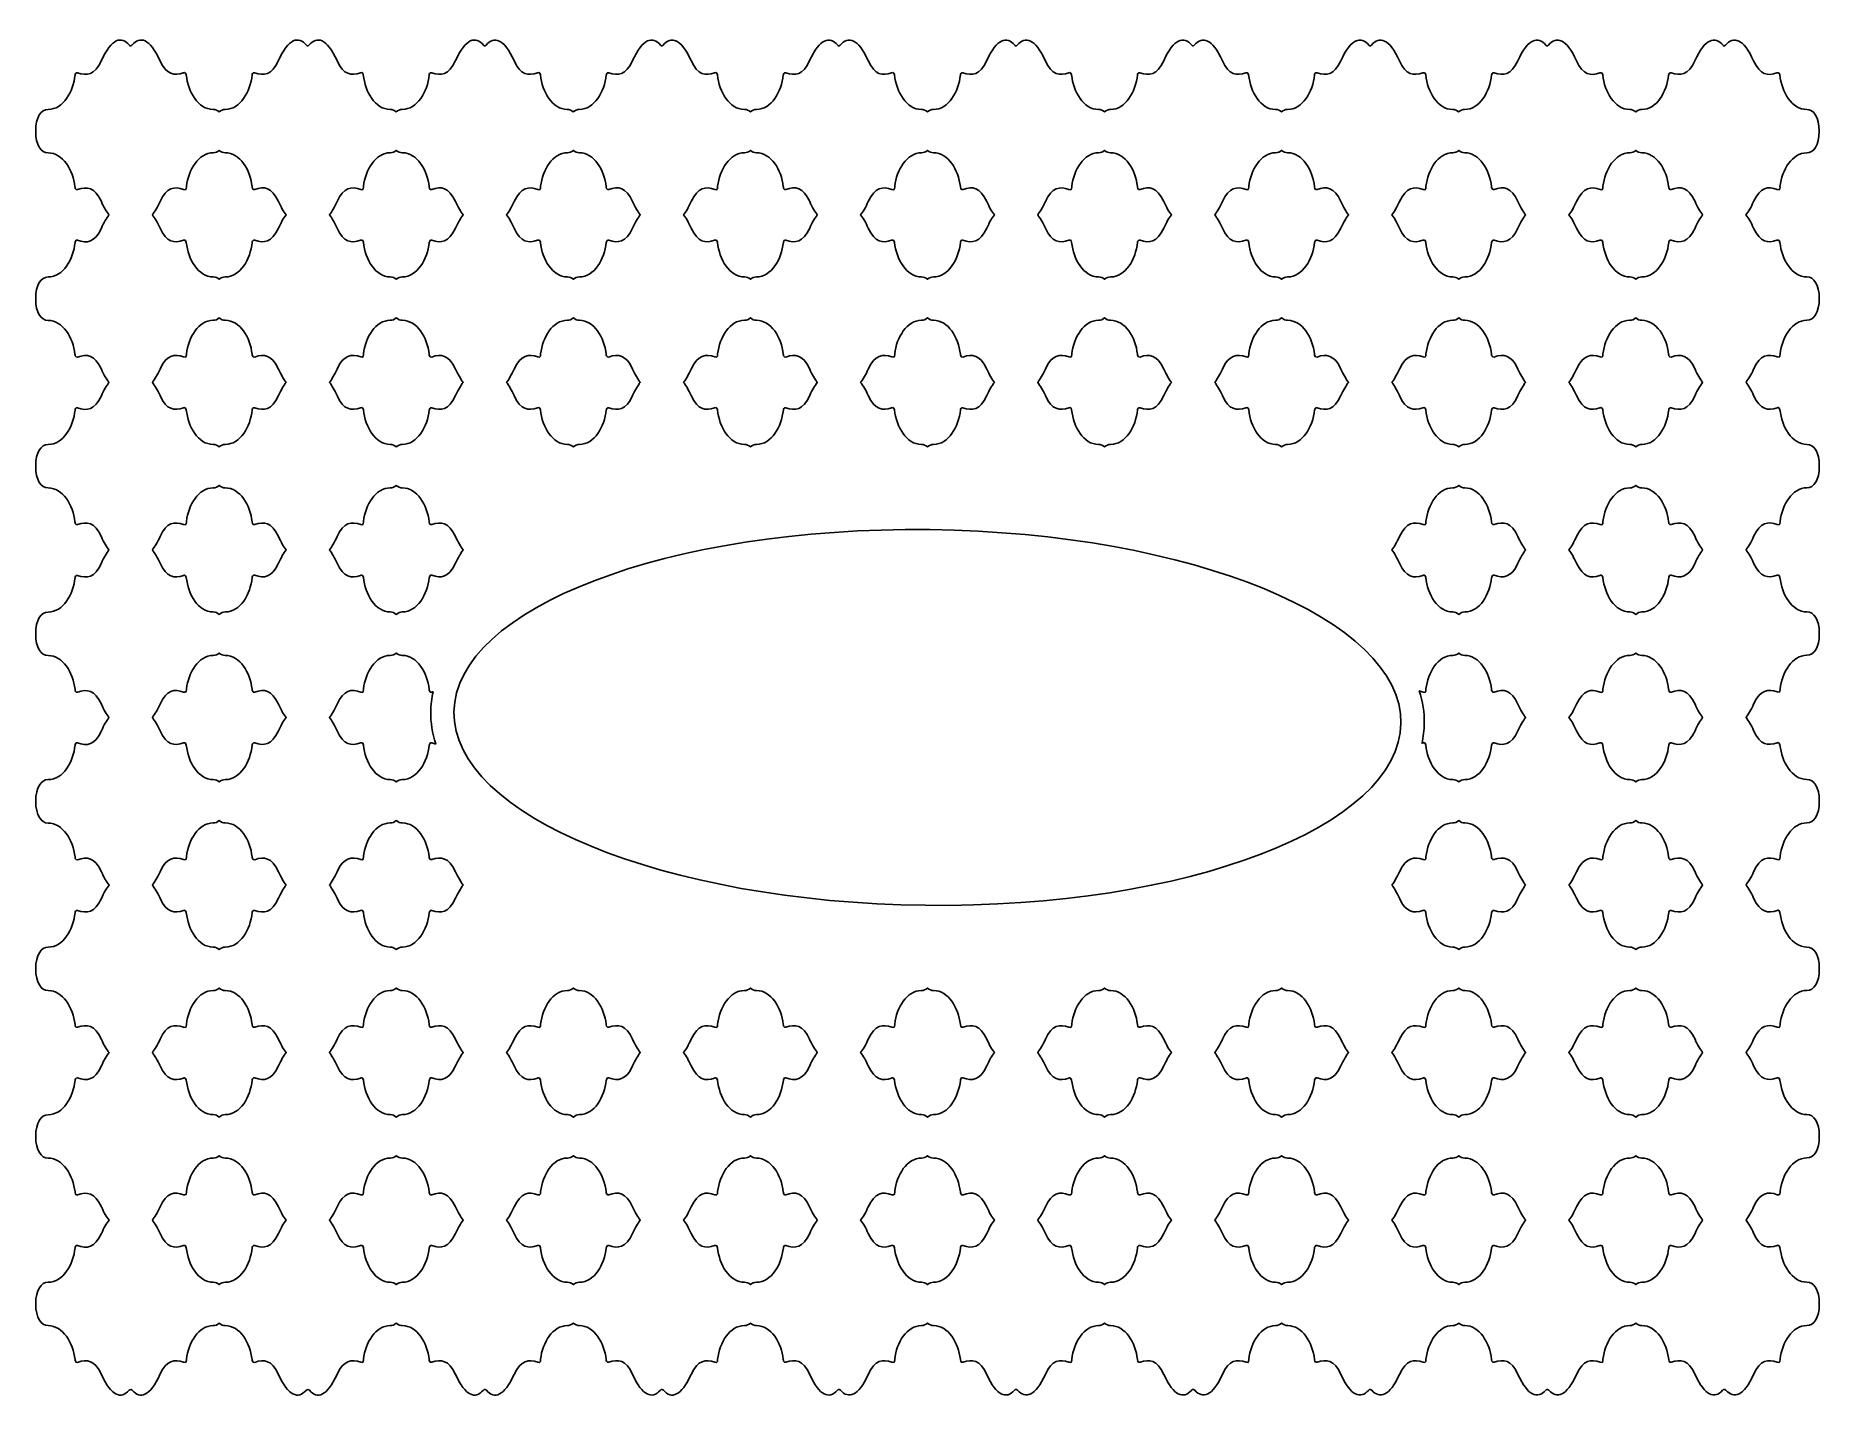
# Model space of a CAD drawing. Header units: centimetres. Extents: x -5.1 to 5.1, y -3.9 to 3.9.
import ezdxf

# ---------------------------------------------------------------- set-up
doc = ezdxf.new("R2010")
doc.units = ezdxf.units.CM
doc.header["$MEASUREMENT"] = 0
doc.layers.add('Layer 1', color=7, linetype='Continuous')

msp = doc.modelspace()

# ---------------------------------------------------------------- linework, layer by layer
at = {"layer": 'Layer 1', "color": 1}
for points, knots in [([(5.03412, 2.27468), (5.07354, 2.27468), (5.10532, 2.31818), (5.10532, 2.39895), (5.10532, 2.39895), (5.10532, 2.47973), (5.07354, 2.52328), (5.03412, 2.52328), (5.03412, 2.52328), (4.94808, 2.52328), (4.88992, 2.62462), (4.88, 2.721), (4.88, 2.721), (4.87733, 2.74), (4.86317, 2.73283), (4.86317, 2.73283), (4.86317, 2.73283), (4.81152, 2.71486), (4.76689, 2.72026), (4.72937, 2.80276), (4.72937, 2.80276), (4.71466, 2.83512), (4.70003, 2.86017), (4.68571, 2.8788), (4.68571, 2.8788), (4.70002, 2.89743), (4.71466, 2.92243), (4.72937, 2.95476), (4.72937, 2.95476), (4.76723, 3.03808), (4.8124, 3.04279), (4.86476, 3.02416), (4.86476, 3.02416), (4.8832, 3.01421), (4.88053, 3.04207), (4.88013, 3.0412), (4.88013, 3.0412), (4.89172, 3.13584), (4.94932, 3.23339), (5.03372, 3.23339), (5.03372, 3.23339), (5.07314, 3.23339), (5.10492, 3.27689), (5.10492, 3.35766), (5.10492, 3.35766), (5.10492, 3.43844), (5.07314, 3.48199), (5.03372, 3.48199), (5.03372, 3.48199), (4.94768, 3.48199), (4.8895, 3.58333), (4.87957, 3.67971), (4.87957, 3.67971), (4.87692, 3.69871), (4.86277, 3.69154), (4.86277, 3.69154), (4.86277, 3.69154), (4.81112, 3.67357), (4.76649, 3.67895), (4.72894, 3.76147), (4.72894, 3.76147), (4.67089, 3.88905), (4.61477, 3.90448), (4.56836, 3.84984), (4.56836, 3.84984), (4.56127, 3.84211), (4.55431, 3.84958), (4.55431, 3.84958), (4.55431, 3.84958), (4.50785, 3.90453), (4.45163, 3.88927), (4.3935, 3.76147), (4.3935, 3.76147), (4.3554, 3.67765), (4.30994, 3.67342), (4.25721, 3.69239), (4.25721, 3.69239), (4.24493, 3.69639), (4.24295, 3.67948), (4.24295, 3.67948), (4.24295, 3.67948), (4.23284, 3.5832), (4.17479, 3.48202), (4.0888, 3.48202), (4.0888, 3.48202), (4.07621, 3.48202), (4.06462, 3.4771), (4.05438, 3.4685), (4.05438, 3.4685), (4.04417, 3.4771), (4.03258, 3.48202), (4.01998, 3.48202), (4.01998, 3.48202), (3.93394, 3.48202), (3.87578, 3.58336), (3.86581, 3.67974), (3.86581, 3.67974), (3.86319, 3.69874), (3.84909, 3.69157), (3.84909, 3.69157), (3.84909, 3.69157), (3.79739, 3.6736), (3.75281, 3.67898), (3.71524, 3.7615), (3.71524, 3.7615), (3.65722, 3.88908), (3.60105, 3.90451), (3.55469, 3.84987), (3.55469, 3.84987), (3.54763, 3.84214), (3.54061, 3.84961), (3.54061, 3.84961), (3.54061, 3.84961), (3.49412, 3.90456), (3.43795, 3.8893), (3.3798, 3.7615), (3.3798, 3.7615), (3.34167, 3.67768), (3.29624, 3.67345), (3.24354, 3.69242), (3.24354, 3.69242), (3.23129, 3.69642), (3.22928, 3.67951), (3.22928, 3.67951), (3.22928, 3.67951), (3.2192, 3.58323), (3.16107, 3.48205), (3.07513, 3.48205), (3.07513, 3.48205), (3.06256, 3.48205), (3.05095, 3.47716), (3.04076, 3.46856), (3.04076, 3.46856), (3.03052, 3.47716), (3.01896, 3.48205), (3.00639, 3.48205), (3.00639, 3.48205), (2.92029, 3.48205), (2.86217, 3.58339), (2.85219, 3.67977), (2.85219, 3.67977), (2.8496, 3.69877), (2.83549, 3.6916), (2.83549, 3.6916), (2.83549, 3.6916), (2.78379, 3.67363), (2.73916, 3.67901), (2.70156, 3.76153), (2.70156, 3.76153), (2.64356, 3.88911), (2.58745, 3.90454), (2.54109, 3.8499), (2.54109, 3.8499), (2.53392, 3.84217), (2.52699, 3.84964), (2.52699, 3.84964), (2.52699, 3.84964), (2.48053, 3.90459), (2.42431, 3.88933), (2.36618, 3.76153), (2.36618, 3.76153), (2.32805, 3.67771), (2.28262, 3.67348), (2.22987, 3.69245), (2.22987, 3.69245), (2.21762, 3.69645), (2.21561, 3.67954), (2.21561, 3.67954), (2.21561, 3.67954), (2.20553, 3.58326), (2.14748, 3.48208), (2.06149, 3.48208), (2.06149, 3.48208), (2.0489, 3.48208), (2.03736, 3.47713), (2.02709, 3.46859), (2.02709, 3.46859), (2.01685, 3.47716), (2.00531, 3.48208), (1.99272, 3.48208), (1.99272, 3.48208), (1.90662, 3.48208), (1.8485, 3.58342), (1.83852, 3.6798), (1.83852, 3.6798), (1.83587, 3.6988), (1.82177, 3.69163), (1.82177, 3.69163), (1.82177, 3.69163), (1.7701, 3.67366), (1.72549, 3.67904), (1.68792, 3.76156), (1.68792, 3.76156), (1.62984, 3.88914), (1.57373, 3.90457), (1.52737, 3.84993), (1.52737, 3.84993), (1.52025, 3.8422), (1.51327, 3.84967), (1.51327, 3.84967), (1.51327, 3.84967), (1.46681, 3.90462), (1.41064, 3.88936), (1.35246, 3.76156), (1.35246, 3.76156), (1.31441, 3.67774), (1.26893, 3.67351), (1.21623, 3.69248), (1.21623, 3.69248), (1.20398, 3.69648), (1.20192, 3.67957), (1.20192, 3.67957), (1.20192, 3.67957), (1.19189, 3.58329), (1.13376, 3.48211), (1.04785, 3.48211), (1.04785, 3.48211), (1.03526, 3.48211), (1.02367, 3.47722), (1.0134, 3.46862), (1.0134, 3.46862), (1.00321, 3.47722), (0.99168, 3.48211), (0.97908, 3.48211), (0.97908, 3.48211), (0.89298, 3.48211), (0.8348, 3.58345), (0.82488, 3.67983), (0.82488, 3.67983), (0.82221, 3.69883), (0.80818, 3.69166), (0.80818, 3.69166), (0.80818, 3.69166), (0.75648, 3.67369), (0.71182, 3.67907), (0.67425, 3.76159), (0.67425, 3.76159), (0.61625, 3.88917), (0.56008, 3.9046), (0.51378, 3.84996), (0.51378, 3.84996), (0.50666, 3.84223), (0.49962, 3.8497), (0.49962, 3.8497), (0.49962, 3.8497), (0.45321, 3.90465), (0.39704, 3.88939), (0.33886, 3.76159), (0.33886, 3.76159), (0.30071, 3.67777), (0.25528, 3.67354), (0.20257, 3.69251), (0.20257, 3.69251), (0.19032, 3.69651), (0.18831, 3.6796), (0.18831, 3.6796), (0.18831, 3.6796), (0.17823, 3.58332), (0.1201, 3.48214), (0.03416, 3.48214), (0.03416, 3.48214), (0.02159, 3.48214), (0.00998, 3.47722), (-0.00026, 3.46862), (-0.00026, 3.46862), (-0.01045, 3.47722), (-0.02206, 3.48214), (-0.03463, 3.48214), (-0.03463, 3.48214), (-0.12067, 3.48214), (-0.17885, 3.58348), (-0.18883, 3.67986), (-0.18883, 3.67986), (-0.19142, 3.69886), (-0.20553, 3.69169), (-0.20553, 3.69169), (-0.20553, 3.69169), (-0.25723, 3.67372), (-0.30181, 3.6791), (-0.33938, 3.76162), (-0.33938, 3.76162), (-0.39746, 3.8892), (-0.45357, 3.90463), (-0.49993, 3.84999), (-0.49993, 3.84999), (-0.50705, 3.84226), (-0.51403, 3.84973), (-0.51403, 3.84973), (-0.51403, 3.84973), (-0.56049, 3.90468), (-0.61666, 3.88942), (-0.67484, 3.76162), (-0.67484, 3.76162), (-0.71297, 3.6778), (-0.7584, 3.67357), (-0.81113, 3.69254), (-0.81113, 3.69254), (-0.82341, 3.69654), (-0.82542, 3.67963), (-0.82542, 3.67963), (-0.82542, 3.67963), (-0.83547, 3.58335), (-0.89358, 3.48217), (-0.97954, 3.48217), (-0.97954, 3.48217), (-0.99211, 3.48217), (-1.0037, 3.47725), (-1.01394, 3.46868), (-1.01394, 3.46868), (-1.02415, 3.47725), (-1.03574, 3.48217), (-1.04828, 3.48217), (-1.04828, 3.48217), (-1.13438, 3.48217), (-1.19256, 3.58351), (-1.20251, 3.67989), (-1.20251, 3.67989), (-1.2051, 3.69889), (-1.21921, 3.69172), (-1.21921, 3.69172), (-1.21921, 3.69172), (-1.27091, 3.67375), (-1.31554, 3.67913), (-1.35306, 3.76165), (-1.35306, 3.76165), (-1.41111, 3.88923), (-1.46728, 3.90466), (-1.51361, 3.85002), (-1.51361, 3.85002), (-1.52075, 3.84229), (-1.52774, 3.84976), (-1.52774, 3.84976), (-1.52774, 3.84976), (-1.5742, 3.90471), (-1.63037, 3.88945), (-1.68855, 3.76165), (-1.68855, 3.76165), (-1.7267, 3.67783), (-1.77213, 3.6736), (-1.82486, 3.69257), (-1.82486, 3.69257), (-1.83711, 3.69657), (-1.83915, 3.67966), (-1.83915, 3.67966), (-1.83915, 3.67966), (-1.8492, 3.58338), (-1.90728, 3.4822), (-1.99327, 3.4822), (-1.99327, 3.4822), (-2.00584, 3.4822), (-2.01743, 3.47731), (-2.02767, 3.46871), (-2.02767, 3.46871), (-2.03788, 3.47731), (-2.04947, 3.4822), (-2.06201, 3.4822), (-2.06201, 3.4822), (-2.14811, 3.4822), (-2.20626, 3.58354), (-2.21621, 3.67992), (-2.21621, 3.67992), (-2.21883, 3.69892), (-2.23296, 3.69175), (-2.23296, 3.69175), (-2.23296, 3.69175), (-2.28461, 3.67378), (-2.32927, 3.67916), (-2.36681, 3.76168), (-2.36681, 3.76168), (-2.42489, 3.88926), (-2.481, 3.90469), (-2.52736, 3.85005), (-2.52736, 3.85005), (-2.5345, 3.84232), (-2.54146, 3.84979), (-2.54146, 3.84979), (-2.54146, 3.84979), (-2.58789, 3.90474), (-2.64412, 3.88948), (-2.70227, 3.76168), (-2.70227, 3.76168), (-2.7404, 3.67786), (-2.78583, 3.67363), (-2.83856, 3.6926), (-2.83856, 3.6926), (-2.85081, 3.6966), (-2.85282, 3.67969), (-2.85282, 3.67969), (-2.85282, 3.67969), (-2.86287, 3.58341), (-2.921, 3.48223), (-3.00697, 3.48223), (-3.00697, 3.48223), (-3.01954, 3.48223), (-3.03113, 3.47731), (-3.04137, 3.46874), (-3.04137, 3.46874), (-3.05158, 3.47731), (-3.0632, 3.48223), (-3.07574, 3.48223), (-3.07574, 3.48223), (-3.16181, 3.48223), (-3.21999, 3.58357), (-3.22994, 3.67995), (-3.22994, 3.67995), (-3.23256, 3.69895), (-3.24666, 3.69178), (-3.24666, 3.69178), (-3.24666, 3.69178), (-3.29833, 3.67381), (-3.34294, 3.67919), (-3.38051, 3.76171), (-3.38051, 3.76171), (-3.43853, 3.88929), (-3.4947, 3.90472), (-3.54101, 3.85008), (-3.54101, 3.85008), (-3.54815, 3.84235), (-3.55514, 3.84982), (-3.55514, 3.84982), (-3.55514, 3.84982), (-3.6016, 3.90477), (-3.65777, 3.88951), (-3.71595, 3.76171), (-3.71595, 3.76171), (-3.7541, 3.67789), (-3.79953, 3.67366), (-3.85226, 3.69263), (-3.85226, 3.69263), (-3.86451, 3.69663), (-3.86655, 3.67972), (-3.86655, 3.67972), (-3.86655, 3.67972), (-3.87663, 3.58344), (-3.93473, 3.48226), (-4.0207, 3.48226), (-4.0207, 3.48226), (-4.03327, 3.48226), (-4.04486, 3.47734), (-4.0551, 3.46877), (-4.0551, 3.46877), (-4.06531, 3.47734), (-4.07688, 3.48226), (-4.08942, 3.48226), (-4.08942, 3.48226), (-4.17552, 3.48226), (-4.2337, 3.5836), (-4.24365, 3.67998), (-4.24365, 3.67998), (-4.24622, 3.69898), (-4.26035, 3.69181), (-4.26035, 3.69181), (-4.26035, 3.69181), (-4.31205, 3.67384), (-4.35666, 3.67922), (-4.3942, 3.76174), (-4.3942, 3.76174), (-4.45225, 3.88932), (-4.50839, 3.90475), (-4.55475, 3.85011), (-4.55475, 3.85011), (-4.56189, 3.84238), (-4.56888, 3.84985), (-4.56888, 3.84985), (-4.56888, 3.84985), (-4.61531, 3.9048), (-4.67151, 3.88954), (-4.72967, 3.76174), (-4.72967, 3.76174), (-4.76782, 3.67792), (-4.81323, 3.67369), (-4.86596, 3.69266), (-4.86596, 3.69266), (-4.87824, 3.69666), (-4.88027, 3.67975), (-4.88027, 3.67975), (-4.88027, 3.67975), (-4.89032, 3.58347), (-4.9484, 3.48229), (-5.03439, 3.48229), (-5.03439, 3.48229), (-5.07384, 3.48229), (-5.10567, 3.43877), (-5.10567, 3.35796), (-5.10567, 3.35796), (-5.10567, 3.27721), (-5.07384, 3.23369), (-5.03439, 3.23369), (-5.03439, 3.23369), (-4.94951, 3.23369), (-4.89175, 3.13505), (-4.88061, 3.03991), (-4.88061, 3.03991), (-4.88061, 3.03991), (-4.88077, 3.01872), (-4.86548, 3.02348), (-4.86548, 3.02348), (-4.81293, 3.04224), (-4.76766, 3.03779), (-4.72964, 2.95421), (-4.72964, 2.95421), (-4.71493, 2.92188), (-4.70032, 2.89687), (-4.68598, 2.87827), (-4.68598, 2.87827), (-4.70032, 2.85967), (-4.7149, 2.83456), (-4.72964, 2.8022), (-4.72964, 2.8022), (-4.76779, 2.71838), (-4.8132, 2.71412), (-4.86593, 2.73312), (-4.86593, 2.73312), (-4.87821, 2.73712), (-4.88024, 2.72021), (-4.88024, 2.72021), (-4.88024, 2.72021), (-4.89029, 2.62393), (-4.94837, 2.52275), (-5.03436, 2.52275), (-5.03436, 2.52275), (-5.07381, 2.52275), (-5.10564, 2.47923), (-5.10564, 2.39842), (-5.10564, 2.39842), (-5.10564, 2.31767), (-5.07381, 2.27415), (-5.03436, 2.27415), (-5.03436, 2.27415), (-4.94948, 2.27415), (-4.89172, 2.17551), (-4.88058, 2.08037), (-4.88058, 2.08037), (-4.88058, 2.08037), (-4.88074, 2.05918), (-4.86545, 2.06391), (-4.86545, 2.06391), (-4.8129, 2.0827), (-4.76763, 2.07822), (-4.72961, 1.99467), (-4.72961, 1.99467), (-4.71487, 1.96234), (-4.70027, 1.93733), (-4.68593, 1.91873), (-4.68593, 1.91873), (-4.7003, 1.9001), (-4.71488, 1.87502), (-4.72961, 1.84266), (-4.72961, 1.84266), (-4.76776, 1.75881), (-4.81317, 1.75458), (-4.8659, 1.77358), (-4.8659, 1.77358), (-4.87818, 1.77758), (-4.88021, 1.76067), (-4.88021, 1.76067), (-4.88021, 1.76067), (-4.89026, 1.66439), (-4.94834, 1.56321), (-5.03433, 1.56321), (-5.03433, 1.56321), (-5.07378, 1.56321), (-5.10561, 1.51963), (-5.10561, 1.43888), (-5.10561, 1.43888), (-5.10561, 1.35813), (-5.07378, 1.31461), (-5.03433, 1.31461), (-5.03433, 1.31461), (-4.94945, 1.31461), (-4.89169, 1.21597), (-4.88055, 1.12083), (-4.88055, 1.12083), (-4.88055, 1.12083), (-4.88071, 1.09964), (-4.86542, 1.1044), (-4.86542, 1.1044), (-4.81287, 1.12316), (-4.7676, 1.11869), (-4.72958, 1.03511), (-4.72958, 1.03511), (-4.71484, 1.00278), (-4.70024, 0.9778), (-4.6859, 0.9592), (-4.6859, 0.9592), (-4.70027, 0.94057), (-4.71485, 0.91549), (-4.72958, 0.88313), (-4.72958, 0.88313), (-4.76773, 0.79928), (-4.81314, 0.79505), (-4.86587, 0.81405), (-4.86587, 0.81405), (-4.87815, 0.81805), (-4.88018, 0.80114), (-4.88018, 0.80114), (-4.88018, 0.80114), (-4.89023, 0.70486), (-4.94831, 0.60368), (-5.0343, 0.60368), (-5.0343, 0.60368), (-5.07375, 0.60368), (-5.10558, 0.5601), (-5.10558, 0.47935), (-5.10558, 0.47935), (-5.10558, 0.3986), (-5.07375, 0.35505), (-5.0343, 0.35505), (-5.0343, 0.35505), (-4.94942, 0.35505), (-4.89166, 0.25644), (-4.88052, 0.1613), (-4.88052, 0.1613), (-4.88052, 0.1613), (-4.88068, 0.14011), (-4.86539, 0.14487), (-4.86539, 0.14487), (-4.81284, 0.16363), (-4.76757, 0.15916), (-4.72955, 0.07558), (-4.72955, 0.07558), (-4.71484, 0.04325), (-4.70023, 0.01827), (-4.68589, -0.00036), (-4.68589, -0.00036), (-4.70023, -0.01899), (-4.71481, -0.04404), (-4.72955, -0.0764), (-4.72955, -0.0764), (-4.7677, -0.16022), (-4.81311, -0.16445), (-4.86584, -0.14543), (-4.86584, -0.14543), (-4.87812, -0.14149), (-4.88015, -0.15842), (-4.88015, -0.15842), (-4.88015, -0.15842), (-4.8902, -0.25468), (-4.94828, -0.35583), (-5.03427, -0.35583), (-5.03427, -0.35583), (-5.07372, -0.35583), (-5.10555, -0.39941), (-5.10555, -0.48016), (-5.10555, -0.48016), (-5.10555, -0.56094), (-5.07372, -0.60443), (-5.03427, -0.60443), (-5.03427, -0.60443), (-4.94939, -0.60443), (-4.89163, -0.70309), (-4.88049, -0.79821), (-4.88049, -0.79821), (-4.88049, -0.79821), (-4.88065, -0.81946), (-4.86536, -0.81469), (-4.86536, -0.81469), (-4.81281, -0.79588), (-4.76754, -0.80038), (-4.72952, -0.88393), (-4.72952, -0.88393), (-4.71481, -0.91629), (-4.7002, -0.94124), (-4.68586, -0.95984), (-4.68586, -0.95984), (-4.7002, -0.97849), (-4.71478, -1.00352), (-4.72952, -1.03591), (-4.72952, -1.03591), (-4.76767, -1.11978), (-4.81308, -1.12402), (-4.86581, -1.10497), (-4.86581, -1.10497), (-4.87809, -1.10097), (-4.88012, -1.11788), (-4.88012, -1.11788), (-4.88012, -1.11788), (-4.89017, -1.21416), (-4.94825, -1.31534), (-5.03424, -1.31534), (-5.03424, -1.31534), (-5.07369, -1.31534), (-5.10552, -1.35892), (-5.10552, -1.43967), (-5.10552, -1.43967), (-5.10552, -1.52042), (-5.07369, -1.56392), (-5.03424, -1.56392), (-5.03424, -1.56392), (-4.94936, -1.56392), (-4.8916, -1.66258), (-4.88046, -1.7577), (-4.88046, -1.7577), (-4.88046, -1.7577), (-4.88062, -1.77895), (-4.86533, -1.77418), (-4.86533, -1.77418), (-4.81278, -1.75537), (-4.76751, -1.75981), (-4.72949, -1.84342), (-4.72949, -1.84342), (-4.71475, -1.87578), (-4.70015, -1.90073), (-4.68581, -1.91933), (-4.68581, -1.91933), (-4.70018, -1.93798), (-4.71476, -1.96304), (-4.72949, -1.9954), (-4.72949, -1.9954), (-4.76764, -2.07922), (-4.81305, -2.08345), (-4.86578, -2.06443), (-4.86578, -2.06443), (-4.87806, -2.06049), (-4.88009, -2.07745), (-4.88009, -2.07745), (-4.88009, -2.07745), (-4.89014, -2.17368), (-4.94822, -2.27486), (-5.03421, -2.27486), (-5.03421, -2.27486), (-5.07366, -2.27486), (-5.10549, -2.31841), (-5.10549, -2.39916), (-5.10549, -2.39916), (-5.10549, -2.47991), (-5.07366, -2.52343), (-5.03421, -2.52343), (-5.03421, -2.52343), (-4.94933, -2.52343), (-4.89157, -2.62207), (-4.88043, -2.71721), (-4.88043, -2.71721), (-4.88043, -2.71721), (-4.88059, -2.73848), (-4.8653, -2.73372), (-4.8653, -2.73372), (-4.81275, -2.71486), (-4.76748, -2.71935), (-4.72946, -2.80296), (-4.72946, -2.80296), (-4.71475, -2.83532), (-4.70014, -2.86032), (-4.6858, -2.87892), (-4.6858, -2.87892), (-4.70014, -2.89749), (-4.71472, -2.92255), (-4.72946, -2.95493), (-4.72946, -2.95493), (-4.76761, -3.0388), (-4.81302, -3.04301), (-4.86575, -3.02399), (-4.86575, -3.02399), (-4.87803, -3.01999), (-4.88006, -3.03688), (-4.88006, -3.03688), (-4.88006, -3.03688), (-4.89011, -3.13319), (-4.94819, -3.23437), (-5.03418, -3.23437), (-5.03418, -3.23437), (-5.07363, -3.23437), (-5.10546, -3.27795), (-5.10546, -3.35867), (-5.10546, -3.35867), (-5.10546, -3.43945), (-5.07363, -3.48294), (-5.03418, -3.48294), (-5.03418, -3.48294), (-4.9493, -3.48294), (-4.89154, -3.5816), (-4.8804, -3.67672), (-4.8804, -3.67672), (-4.8804, -3.67672), (-4.88056, -3.69797), (-4.86527, -3.6932), (-4.86527, -3.6932), (-4.81272, -3.67439), (-4.76745, -3.67883), (-4.72943, -3.76244), (-4.72943, -3.76244), (-4.67249, -3.88746), (-4.61746, -3.90476), (-4.57166, -3.85396), (-4.57166, -3.85396), (-4.57166, -3.85396), (-4.56256, -3.84295), (-4.55261, -3.85298), (-4.55261, -3.85298), (-4.50663, -3.90502), (-4.4513, -3.88822), (-4.39397, -3.76244), (-4.39397, -3.76244), (-4.35606, -3.6791), (-4.31089, -3.67439), (-4.25856, -3.69304), (-4.25856, -3.69304), (-4.24007, -3.70296), (-4.24279, -3.6751), (-4.24279, -3.6751), (-4.24279, -3.6751), (-4.2312, -3.58048), (-4.17363, -3.48291), (-4.08917, -3.48291), (-4.08917, -3.48291), (-4.07666, -3.48291), (-4.06507, -3.47802), (-4.05485, -3.46939), (-4.05485, -3.46939), (-4.04461, -3.47802), (-4.03302, -3.48291), (-4.02045, -3.48291), (-4.02045, -3.48291), (-3.9356, -3.48291), (-3.87781, -3.58155), (-3.86667, -3.67666), (-3.86667, -3.67666), (-3.86667, -3.67666), (-3.86683, -3.69793), (-3.85156, -3.69314), (-3.85156, -3.69314), (-3.79904, -3.67433), (-3.75377, -3.67877), (-3.71572, -3.76238), (-3.71572, -3.76238), (-3.65881, -3.88742), (-3.60377, -3.9047), (-3.55795, -3.8539), (-3.55795, -3.8539), (-3.55795, -3.8539), (-3.54885, -3.84289), (-3.5389, -3.85292), (-3.5389, -3.85292), (-3.49292, -3.90496), (-3.43759, -3.88816), (-3.38028, -3.76238), (-3.38028, -3.76238), (-3.34237, -3.67906), (-3.29717, -3.67433), (-3.24489, -3.69298), (-3.24489, -3.69298), (-3.2264, -3.7029), (-3.22912, -3.67501), (-3.22912, -3.67501), (-3.22912, -3.67501), (-3.21748, -3.58042), (-3.1599, -3.48282), (-3.0755, -3.48282), (-3.0755, -3.48282), (-3.06296, -3.48282), (-3.05134, -3.47795), (-3.04113, -3.46933), (-3.04113, -3.46933), (-3.03089, -3.47796), (-3.0193, -3.48282), (-3.00673, -3.48282), (-3.00673, -3.48282), (-2.92188, -3.48282), (-2.86409, -3.58148), (-2.85298, -3.6766), (-2.85298, -3.6766), (-2.85298, -3.6766), (-2.85317, -3.69785), (-2.83785, -3.69308), (-2.83785, -3.69308), (-2.78533, -3.67427), (-2.74006, -3.67871), (-2.70204, -3.76232), (-2.70204, -3.76232), (-2.6451, -3.88734), (-2.59007, -3.90464), (-2.54427, -3.85384), (-2.54427, -3.85384), (-2.54427, -3.85384), (-2.53512, -3.84283), (-2.52517, -3.85286), (-2.52517, -3.85286), (-2.47921, -3.9049), (-2.42386, -3.8881), (-2.36655, -3.76232), (-2.36655, -3.76232), (-2.32864, -3.67898), (-2.28347, -3.67427), (-2.23116, -3.69292), (-2.23116, -3.69292), (-2.21267, -3.70284), (-2.21539, -3.67498), (-2.21539, -3.67498), (-2.21539, -3.67498), (-2.20377, -3.58036), (-2.14617, -3.48279), (-2.06177, -3.48279), (-2.06177, -3.48279), (-2.04923, -3.48279), (-2.03764, -3.4779), (-2.02743, -3.46927), (-2.02743, -3.46927), (-2.01719, -3.4779), (-2.0056, -3.48279), (-1.99303, -3.48279), (-1.99303, -3.48279), (-1.90815, -3.48279), (-1.85039, -3.58143), (-1.83925, -3.67654), (-1.83925, -3.67654), (-1.83925, -3.67654), (-1.83941, -3.69781), (-1.82412, -3.69302), (-1.82412, -3.69302), (-1.7716, -3.67421), (-1.72636, -3.67865), (-1.68831, -3.76226), (-1.68831, -3.76226), (-1.63137, -3.8873), (-1.57634, -3.90458), (-1.53054, -3.85378), (-1.53054, -3.85378), (-1.53054, -3.85378), (-1.52144, -3.84277), (-1.51149, -3.8528), (-1.51149, -3.8528), (-1.46553, -3.90484), (-1.41018, -3.88804), (-1.35285, -3.76226), (-1.35285, -3.76226), (-1.31494, -3.67894), (-1.26977, -3.67421), (-1.21744, -3.69286), (-1.21744, -3.69286), (-1.19897, -3.70278), (-1.2017, -3.67489), (-1.2017, -3.67489), (-1.2017, -3.67489), (-1.19008, -3.5803), (-1.13251, -3.4827), (-1.04808, -3.4827), (-1.04808, -3.4827), (-1.03554, -3.4827), (-1.02395, -3.47783), (-1.01374, -3.46921), (-1.01374, -3.46921), (-1.0035, -3.47784), (-0.99191, -3.4827), (-0.97934, -3.4827), (-0.97934, -3.4827), (-0.89449, -3.4827), (-0.8367, -3.58136), (-0.82556, -3.67648), (-0.82556, -3.67648), (-0.82556, -3.67648), (-0.82572, -3.69773), (-0.81043, -3.69296), (-0.81043, -3.69296), (-0.75791, -3.67415), (-0.71267, -3.67859), (-0.67462, -3.7622), (-0.67462, -3.7622), (-0.61768, -3.88722), (-0.56265, -3.90452), (-0.51688, -3.85372), (-0.51688, -3.85372), (-0.51688, -3.85372), (-0.50778, -3.84271), (-0.4978, -3.85274), (-0.4978, -3.85274), (-0.45182, -3.90478), (-0.39646, -3.88798), (-0.33916, -3.7622), (-0.33916, -3.7622), (-0.30125, -3.67886), (-0.25608, -3.67415), (-0.20377, -3.6928), (-0.20377, -3.6928), (-0.1853, -3.70272), (-0.188, -3.67486), (-0.188, -3.67486), (-0.188, -3.67486), (-0.17641, -3.58024), (-0.11878, -3.48267), (-0.03441, -3.48267), (-0.03441, -3.48267), (-0.02184, -3.48267), (-0.01023, -3.47778), (-0.00004, -3.46915), (-0.00004, -3.46915), (0.01017, -3.47778), (0.02181, -3.48267), (0.03438, -3.48267), (0.03438, -3.48267), (0.11923, -3.48267), (0.17702, -3.58131), (0.18818, -3.67642), (0.18818, -3.67642), (0.18818, -3.67642), (0.18802, -3.69769), (0.20329, -3.6929), (0.20329, -3.6929), (0.25581, -3.67409), (0.30103, -3.67853), (0.33913, -3.76214), (0.33913, -3.76214), (0.39602, -3.88718), (0.45105, -3.90446), (0.4969, -3.85366), (0.4969, -3.85366), (0.4969, -3.85366), (0.506, -3.84265), (0.51592, -3.85268), (0.51592, -3.85268), (0.5619, -3.90472), (0.61726, -3.88792), (0.67456, -3.76214), (0.67456, -3.76214), (0.71247, -3.67882), (0.75764, -3.67409), (0.80995, -3.69274), (0.80995, -3.69274), (0.82844, -3.70266), (0.82577, -3.67477), (0.82577, -3.67477), (0.82577, -3.67477), (0.83736, -3.58018), (0.89491, -3.48258), (0.97936, -3.48258), (0.97936, -3.48258), (0.99193, -3.48258), (1.00349, -3.47771), (1.01368, -3.46909), (1.01368, -3.46909), (1.02392, -3.47772), (1.03553, -3.48258), (1.0481, -3.48258), (1.0481, -3.48258), (1.13295, -3.48258), (1.19076, -3.58124), (1.20188, -3.67636), (1.20188, -3.67636), (1.20188, -3.67636), (1.20172, -3.69761), (1.21699, -3.69284), (1.21699, -3.69284), (1.26954, -3.67403), (1.31481, -3.67847), (1.35283, -3.76208), (1.35283, -3.76208), (1.40974, -3.8871), (1.46483, -3.9044), (1.5106, -3.8536), (1.5106, -3.8536), (1.5106, -3.8536), (1.51978, -3.84259), (1.52976, -3.85262), (1.52976, -3.85262), (1.57567, -3.90466), (1.63102, -3.88786), (1.68832, -3.76208), (1.68832, -3.76208), (1.72623, -3.67874), (1.7714, -3.67403), (1.82371, -3.69268), (1.82371, -3.69268), (1.84218, -3.7026), (1.83951, -3.67474), (1.83951, -3.67474), (1.83951, -3.67474), (1.8511, -3.58012), (1.9087, -3.48255), (1.99315, -3.48255), (1.99315, -3.48255), (2.00572, -3.48255), (2.01728, -3.47766), (2.02752, -3.46903), (2.02752, -3.46903), (2.03776, -3.47766), (2.04932, -3.48255), (2.06189, -3.48255), (2.06189, -3.48255), (2.14674, -3.48255), (2.20458, -3.58119), (2.21564, -3.6763), (2.21564, -3.6763), (2.21564, -3.6763), (2.21548, -3.69757), (2.23077, -3.69278), (2.23077, -3.69278), (2.28334, -3.67397), (2.32859, -3.67841), (2.36663, -3.76202), (2.36663, -3.76202), (2.42357, -3.88706), (2.47858, -3.90434), (2.52443, -3.85354), (2.52443, -3.85354), (2.52443, -3.85354), (2.53353, -3.84253), (2.54351, -3.85256), (2.54351, -3.85256), (2.58944, -3.9046), (2.64479, -3.8878), (2.7021, -3.76202), (2.7021, -3.76202), (2.74001, -3.6787), (2.78518, -3.67397), (2.83749, -3.69262), (2.83749, -3.69262), (2.85598, -3.70254), (2.85326, -3.67465), (2.85326, -3.67465), (2.85326, -3.67465), (2.86488, -3.58006), (2.92253, -3.48246), (3.0069, -3.48246), (3.0069, -3.48246), (3.01949, -3.48246), (3.03103, -3.47759), (3.04127, -3.46897), (3.04127, -3.46897), (3.05148, -3.4776), (3.06307, -3.48246), (3.07567, -3.48246), (3.07567, -3.48246), (3.16052, -3.48246), (3.21828, -3.58112), (3.22945, -3.67624), (3.22945, -3.67624), (3.22945, -3.67624), (3.22929, -3.69749), (3.24453, -3.69272), (3.24453, -3.69272), (3.29702, -3.67391), (3.34229, -3.67835), (3.38034, -3.76196), (3.38034, -3.76196), (3.4373, -3.88698), (3.49234, -3.90428), (3.53816, -3.85348), (3.53816, -3.85348), (3.53816, -3.85348), (3.54721, -3.84247), (3.55718, -3.8525), (3.55718, -3.8525), (3.60316, -3.90454), (3.65852, -3.88774), (3.71582, -3.76196), (3.71582, -3.76196), (3.75376, -3.67862), (3.79893, -3.67391), (3.85121, -3.69256), (3.85121, -3.69256), (3.86968, -3.70248), (3.86698, -3.67462), (3.86698, -3.67462), (3.86698, -3.67462), (3.87862, -3.58), (3.9362, -3.48243), (4.0206, -3.48243), (4.0206, -3.48243), (4.03317, -3.48243), (4.04478, -3.47754), (4.05497, -3.46891), (4.05497, -3.46891), (4.06521, -3.47754), (4.07682, -3.48243), (4.08939, -3.48243), (4.08939, -3.48243), (4.17424, -3.48243), (4.23208, -3.58107), (4.24319, -3.67618), (4.24319, -3.67618), (4.24319, -3.67618), (4.24303, -3.69745), (4.2583, -3.69266), (4.2583, -3.69266), (4.31082, -3.67385), (4.35606, -3.67829), (4.39414, -3.7619), (4.39414, -3.7619), (4.45105, -3.88694), (4.50611, -3.90422), (4.55191, -3.85342), (4.55191, -3.85342), (4.55191, -3.85342), (4.56106, -3.84241), (4.57099, -3.85244), (4.57099, -3.85244), (4.61697, -3.90448), (4.67227, -3.88768), (4.72963, -3.7619), (4.72963, -3.7619), (4.76749, -3.67858), (4.81266, -3.67385), (4.86502, -3.6925), (4.86502, -3.6925), (4.88346, -3.70242), (4.88079, -3.67453), (4.88079, -3.67453), (4.88079, -3.67453), (4.89238, -3.57994), (4.95001, -3.48234), (5.03438, -3.48234), (5.03438, -3.48234), (5.0738, -3.48234), (5.10558, -3.43884), (5.10558, -3.35807), (5.10558, -3.35807), (5.10558, -3.27729), (5.0738, -3.23377), (5.03438, -3.23377), (5.03438, -3.23377), (4.94834, -3.23377), (4.89018, -3.13243), (4.88026, -3.03602), (4.88026, -3.03602), (4.87759, -3.01705), (4.86343, -3.02422), (4.86343, -3.02422), (4.86343, -3.02422), (4.81178, -3.04219), (4.76715, -3.03681), (4.72963, -2.95426), (4.72963, -2.95426), (4.71492, -2.9219), (4.70029, -2.89685), (4.68597, -2.87825), (4.68597, -2.87825), (4.70028, -2.85965), (4.71492, -2.83467), (4.72963, -2.80229), (4.72963, -2.80229), (4.76749, -2.719), (4.81266, -2.71429), (4.86502, -2.73289), (4.86502, -2.73289), (4.88346, -2.74281), (4.88079, -2.715), (4.88079, -2.715), (4.88079, -2.715), (4.89238, -2.62033), (4.95001, -2.52273), (5.03438, -2.52273), (5.03438, -2.52273), (5.0738, -2.52273), (5.10558, -2.47923), (5.10558, -2.39846), (5.10558, -2.39846), (5.10558, -2.31768), (5.0738, -2.27416), (5.03438, -2.27416), (5.03438, -2.27416), (4.94834, -2.27416), (4.89018, -2.17282), (4.88026, -2.07646), (4.88026, -2.07646), (4.87759, -2.05741), (4.86343, -2.06466), (4.86343, -2.06466), (4.86343, -2.06466), (4.81178, -2.08255), (4.76715, -2.0772), (4.72963, -1.99465), (4.72963, -1.99465), (4.71492, -1.96226), (4.70029, -1.93724), (4.68592, -1.91864), (4.68592, -1.91864), (4.70029, -1.90004), (4.71492, -1.87501), (4.72963, -1.84268), (4.72963, -1.84268), (4.76749, -1.75936), (4.81266, -1.75463), (4.86502, -1.77328), (4.86502, -1.77328), (4.88346, -1.7832), (4.88079, -1.75539), (4.88079, -1.75539), (4.88079, -1.75539), (4.89238, -1.66072), (4.95001, -1.56312), (5.03438, -1.56312), (5.03438, -1.56312), (5.0738, -1.56312), (5.10558, -1.51962), (5.10558, -1.43887), (5.10558, -1.43887), (5.10558, -1.35807), (5.0738, -1.31454), (5.03438, -1.31454), (5.03438, -1.31454), (4.94834, -1.31454), (4.89018, -1.2132), (4.88026, -1.11679), (4.88026, -1.11679), (4.87759, -1.09782), (4.86343, -1.10499), (4.86343, -1.10499), (4.86343, -1.10499), (4.81178, -1.12296), (4.76715, -1.11758), (4.72963, -1.03503), (4.72963, -1.03503), (4.71492, -1.00267), (4.70029, -0.97762), (4.68592, -0.95902), (4.68592, -0.95902), (4.70029, -0.94042), (4.71492, -0.91539), (4.72963, -0.88306), (4.72963, -0.88306), (4.76749, -0.7998), (4.81266, -0.79501), (4.86502, -0.81366), (4.86502, -0.81366), (4.88346, -0.82358), (4.88079, -0.79577), (4.88079, -0.79577), (4.88079, -0.79577), (4.89238, -0.7011), (4.95001, -0.60352), (5.03438, -0.60352), (5.03438, -0.60352), (5.0738, -0.60352), (5.10558, -0.56), (5.10558, -0.47925), (5.10558, -0.47925), (5.10558, -0.3985), (5.0738, -0.35492), (5.03438, -0.35492), (5.03438, -0.35492), (4.94834, -0.35492), (4.89018, -0.25358), (4.88026, -0.1572), (4.88026, -0.1572), (4.87759, -0.1382), (4.86343, -0.14543), (4.86343, -0.14543), (4.86343, -0.14543), (4.81178, -0.16337), (4.76715, -0.158), (4.72963, -0.07545), (4.72963, -0.07545), (4.71492, -0.04309), (4.70029, -0.01804), (4.68592, 0.00056), (4.68592, 0.00056), (4.70029, 0.01919), (4.71492, 0.04422), (4.72963, 0.07652), (4.72963, 0.07652), (4.76749, 0.15986), (4.81266, 0.16455), (4.86502, 0.14595), (4.86502, 0.14595), (4.88346, 0.136), (4.88079, 0.16386), (4.88079, 0.16386), (4.88079, 0.16386), (4.89238, 0.2585), (4.95001, 0.35603), (5.03438, 0.35603), (5.03438, 0.35603), (5.0738, 0.35603), (5.10558, 0.39955), (5.10558, 0.48033), (5.10558, 0.48033), (5.10558, 0.56111), (5.0738, 0.60466), (5.03438, 0.60466), (5.03438, 0.60466), (4.94834, 0.60466), (4.89018, 0.706), (4.88026, 0.80238), (4.88026, 0.80238), (4.87759, 0.8214), (4.86343, 0.81421), (4.86343, 0.81421), (4.86343, 0.81421), (4.81178, 0.79624), (4.76715, 0.80164), (4.72963, 0.88414), (4.72963, 0.88414), (4.71492, 0.9165), (4.70029, 0.94155), (4.68597, 0.96015), (4.68597, 0.96015), (4.70028, 0.97878), (4.71492, 1.00378), (4.72963, 1.03611), (4.72963, 1.03611), (4.76749, 1.11945), (4.81266, 1.12416), (4.86502, 1.10554), (4.86502, 1.10554), (4.88346, 1.09559), (4.88079, 1.12345), (4.88079, 1.12345), (4.88079, 1.12345), (4.89238, 1.21809), (4.95001, 1.31564), (5.03438, 1.31564), (5.03438, 1.31564), (5.0738, 1.31564), (5.10558, 1.35914), (5.10558, 1.43991), (5.10558, 1.43991), (5.10558, 1.52069), (5.0738, 1.56424), (5.03438, 1.56424), (5.03438, 1.56424), (4.94834, 1.56424), (4.89018, 1.66558), (4.88026, 1.76196), (4.88026, 1.76196), (4.87759, 1.78098), (4.86343, 1.77379), (4.86343, 1.77379), (4.86343, 1.77379), (4.81178, 1.75582), (4.76715, 1.76122), (4.72963, 1.84372), (4.72963, 1.84372), (4.71492, 1.87608), (4.70029, 1.90113), (4.68592, 1.91976), (4.68592, 1.91976), (4.70029, 1.93839), (4.71492, 1.96339), (4.72963, 1.99572), (4.72963, 1.99572), (4.76749, 2.07904), (4.81266, 2.08375), (4.86502, 2.06512), (4.86502, 2.06512), (4.88346, 2.05517), (4.88079, 2.08303), (4.88079, 2.08303), (4.88079, 2.08303), (4.89212, 2.17712), (4.94975, 2.27468), (5.03412, 2.27468)], [0, 0, 0, 0, 0.00277008, 0.00277008, 0.00277008, 0.00277008, 0.00554017, 0.00554017, 0.00554017, 0.00554017, 0.00831025, 0.00831025, 0.00831025, 0.00831025, 0.01108033, 0.01108033, 0.01108033, 0.01108033, 0.01385042, 0.01385042, 0.01385042, 0.01385042, 0.0166205, 0.0166205, 0.0166205, 0.0166205, 0.01939058, 0.01939058, 0.01939058, 0.01939058, 0.02216066, 0.02216066, 0.02216066, 0.02216066, 0.02493075, 0.02493075, 0.02493075, 0.02493075, 0.02770083, 0.02770083, 0.02770083, 0.02770083, 0.03047091, 0.03047091, 0.03047091, 0.03047091, 0.033241, 0.033241, 0.033241, 0.033241, 0.03601108, 0.03601108, 0.03601108, 0.03601108, 0.03878116, 0.03878116, 0.03878116, 0.03878116, 0.04155125, 0.04155125, 0.04155125, 0.04155125, 0.04432133, 0.04432133, 0.04432133, 0.04432133, 0.04709141, 0.04709141, 0.04709141, 0.04709141, 0.0498615, 0.0498615, 0.0498615, 0.0498615, 0.05263158, 0.05263158, 0.05263158, 0.05263158, 0.05540166, 0.05540166, 0.05540166, 0.05540166, 0.05817175, 0.05817175, 0.05817175, 0.05817175, 0.06094183, 0.06094183, 0.06094183, 0.06094183, 0.06371191, 0.06371191, 0.06371191, 0.06371191, 0.06648199, 0.06648199, 0.06648199, 0.06648199, 0.06925208, 0.06925208, 0.06925208, 0.06925208, 0.07202216, 0.07202216, 0.07202216, 0.07202216, 0.07479224, 0.07479224, 0.07479224, 0.07479224, 0.07756233, 0.07756233, 0.07756233, 0.07756233, 0.08033241, 0.08033241, 0.08033241, 0.08033241, 0.08310249, 0.08310249, 0.08310249, 0.08310249, 0.08587258, 0.08587258, 0.08587258, 0.08587258, 0.08864266, 0.08864266, 0.08864266, 0.08864266, 0.09141274, 0.09141274, 0.09141274, 0.09141274, 0.09418283, 0.09418283, 0.09418283, 0.09418283, 0.09695291, 0.09695291, 0.09695291, 0.09695291, 0.09972299, 0.09972299, 0.09972299, 0.09972299, 0.10249307, 0.10249307, 0.10249307, 0.10249307, 0.10526316, 0.10526316, 0.10526316, 0.10526316, 0.10803324, 0.10803324, 0.10803324, 0.10803324, 0.11080332, 0.11080332, 0.11080332, 0.11080332, 0.11357341, 0.11357341, 0.11357341, 0.11357341, 0.11634349, 0.11634349, 0.11634349, 0.11634349, 0.11911357, 0.11911357, 0.11911357, 0.11911357, 0.12188366, 0.12188366, 0.12188366, 0.12188366, 0.12465374, 0.12465374, 0.12465374, 0.12465374, 0.12742382, 0.12742382, 0.12742382, 0.12742382, 0.13019391, 0.13019391, 0.13019391, 0.13019391, 0.13296399, 0.13296399, 0.13296399, 0.13296399, 0.13573407, 0.13573407, 0.13573407, 0.13573407, 0.13850416, 0.13850416, 0.13850416, 0.13850416, 0.14127424, 0.14127424, 0.14127424, 0.14127424, 0.14404432, 0.14404432, 0.14404432, 0.14404432, 0.1468144, 0.1468144, 0.1468144, 0.1468144, 0.14958449, 0.14958449, 0.14958449, 0.14958449, 0.15235457, 0.15235457, 0.15235457, 0.15235457, 0.15512465, 0.15512465, 0.15512465, 0.15512465, 0.15789474, 0.15789474, 0.15789474, 0.15789474, 0.16066482, 0.16066482, 0.16066482, 0.16066482, 0.1634349, 0.1634349, 0.1634349, 0.1634349, 0.16620499, 0.16620499, 0.16620499, 0.16620499, 0.16897507, 0.16897507, 0.16897507, 0.16897507, 0.17174515, 0.17174515, 0.17174515, 0.17174515, 0.17451524, 0.17451524, 0.17451524, 0.17451524, 0.17728532, 0.17728532, 0.17728532, 0.17728532, 0.1800554, 0.1800554, 0.1800554, 0.1800554, 0.18282548, 0.18282548, 0.18282548, 0.18282548, 0.18559557, 0.18559557, 0.18559557, 0.18559557, 0.18836565, 0.18836565, 0.18836565, 0.18836565, 0.19113573, 0.19113573, 0.19113573, 0.19113573, 0.19390582, 0.19390582, 0.19390582, 0.19390582, 0.1966759, 0.1966759, 0.1966759, 0.1966759, 0.19944598, 0.19944598, 0.19944598, 0.19944598, 0.20221607, 0.20221607, 0.20221607, 0.20221607, 0.20498615, 0.20498615, 0.20498615, 0.20498615, 0.20775623, 0.20775623, 0.20775623, 0.20775623, 0.21052632, 0.21052632, 0.21052632, 0.21052632, 0.2132964, 0.2132964, 0.2132964, 0.2132964, 0.21606648, 0.21606648, 0.21606648, 0.21606648, 0.21883657, 0.21883657, 0.21883657, 0.21883657, 0.22160665, 0.22160665, 0.22160665, 0.22160665, 0.22437673, 0.22437673, 0.22437673, 0.22437673, 0.22714681, 0.22714681, 0.22714681, 0.22714681, 0.2299169, 0.2299169, 0.2299169, 0.2299169, 0.23268698, 0.23268698, 0.23268698, 0.23268698, 0.23545706, 0.23545706, 0.23545706, 0.23545706, 0.23822715, 0.23822715, 0.23822715, 0.23822715, 0.24099723, 0.24099723, 0.24099723, 0.24099723, 0.24376731, 0.24376731, 0.24376731, 0.24376731, 0.2465374, 0.2465374, 0.2465374, 0.2465374, 0.24930748, 0.24930748, 0.24930748, 0.24930748, 0.25207756, 0.25207756, 0.25207756, 0.25207756, 0.25484765, 0.25484765, 0.25484765, 0.25484765, 0.25761773, 0.25761773, 0.25761773, 0.25761773, 0.26038781, 0.26038781, 0.26038781, 0.26038781, 0.26315789, 0.26315789, 0.26315789, 0.26315789, 0.26592798, 0.26592798, 0.26592798, 0.26592798, 0.26869806, 0.26869806, 0.26869806, 0.26869806, 0.27146814, 0.27146814, 0.27146814, 0.27146814, 0.27423823, 0.27423823, 0.27423823, 0.27423823, 0.27700831, 0.27700831, 0.27700831, 0.27700831, 0.27977839, 0.27977839, 0.27977839, 0.27977839, 0.28254848, 0.28254848, 0.28254848, 0.28254848, 0.28531856, 0.28531856, 0.28531856, 0.28531856, 0.28808864, 0.28808864, 0.28808864, 0.28808864, 0.29085873, 0.29085873, 0.29085873, 0.29085873, 0.29362881, 0.29362881, 0.29362881, 0.29362881, 0.29639889, 0.29639889, 0.29639889, 0.29639889, 0.29916898, 0.29916898, 0.29916898, 0.29916898, 0.30193906, 0.30193906, 0.30193906, 0.30193906, 0.30470914, 0.30470914, 0.30470914, 0.30470914, 0.30747922, 0.30747922, 0.30747922, 0.30747922, 0.31024931, 0.31024931, 0.31024931, 0.31024931, 0.31301939, 0.31301939, 0.31301939, 0.31301939, 0.31578947, 0.31578947, 0.31578947, 0.31578947, 0.31855956, 0.31855956, 0.31855956, 0.31855956, 0.32132964, 0.32132964, 0.32132964, 0.32132964, 0.32409972, 0.32409972, 0.32409972, 0.32409972, 0.32686981, 0.32686981, 0.32686981, 0.32686981, 0.32963989, 0.32963989, 0.32963989, 0.32963989, 0.33240997, 0.33240997, 0.33240997, 0.33240997, 0.33518006, 0.33518006, 0.33518006, 0.33518006, 0.33795014, 0.33795014, 0.33795014, 0.33795014, 0.34072022, 0.34072022, 0.34072022, 0.34072022, 0.3434903, 0.3434903, 0.3434903, 0.3434903, 0.34626039, 0.34626039, 0.34626039, 0.34626039, 0.34903047, 0.34903047, 0.34903047, 0.34903047, 0.35180055, 0.35180055, 0.35180055, 0.35180055, 0.35457064, 0.35457064, 0.35457064, 0.35457064, 0.35734072, 0.35734072, 0.35734072, 0.35734072, 0.3601108, 0.3601108, 0.3601108, 0.3601108, 0.36288089, 0.36288089, 0.36288089, 0.36288089, 0.36565097, 0.36565097, 0.36565097, 0.36565097, 0.36842105, 0.36842105, 0.36842105, 0.36842105, 0.37119114, 0.37119114, 0.37119114, 0.37119114, 0.37396122, 0.37396122, 0.37396122, 0.37396122, 0.3767313, 0.3767313, 0.3767313, 0.3767313, 0.37950139, 0.37950139, 0.37950139, 0.37950139, 0.38227147, 0.38227147, 0.38227147, 0.38227147, 0.38504155, 0.38504155, 0.38504155, 0.38504155, 0.38781163, 0.38781163, 0.38781163, 0.38781163, 0.39058172, 0.39058172, 0.39058172, 0.39058172, 0.3933518, 0.3933518, 0.3933518, 0.3933518, 0.39612188, 0.39612188, 0.39612188, 0.39612188, 0.39889197, 0.39889197, 0.39889197, 0.39889197, 0.40166205, 0.40166205, 0.40166205, 0.40166205, 0.40443213, 0.40443213, 0.40443213, 0.40443213, 0.40720222, 0.40720222, 0.40720222, 0.40720222, 0.4099723, 0.4099723, 0.4099723, 0.4099723, 0.41274238, 0.41274238, 0.41274238, 0.41274238, 0.41551247, 0.41551247, 0.41551247, 0.41551247, 0.41828255, 0.41828255, 0.41828255, 0.41828255, 0.42105263, 0.42105263, 0.42105263, 0.42105263, 0.42382271, 0.42382271, 0.42382271, 0.42382271, 0.4265928, 0.4265928, 0.4265928, 0.4265928, 0.42936288, 0.42936288, 0.42936288, 0.42936288, 0.43213296, 0.43213296, 0.43213296, 0.43213296, 0.43490305, 0.43490305, 0.43490305, 0.43490305, 0.43767313, 0.43767313, 0.43767313, 0.43767313, 0.44044321, 0.44044321, 0.44044321, 0.44044321, 0.4432133, 0.4432133, 0.4432133, 0.4432133, 0.44598338, 0.44598338, 0.44598338, 0.44598338, 0.44875346, 0.44875346, 0.44875346, 0.44875346, 0.45152355, 0.45152355, 0.45152355, 0.45152355, 0.45429363, 0.45429363, 0.45429363, 0.45429363, 0.45706371, 0.45706371, 0.45706371, 0.45706371, 0.4598338, 0.4598338, 0.4598338, 0.4598338, 0.46260388, 0.46260388, 0.46260388, 0.46260388, 0.46537396, 0.46537396, 0.46537396, 0.46537396, 0.46814404, 0.46814404, 0.46814404, 0.46814404, 0.47091413, 0.47091413, 0.47091413, 0.47091413, 0.47368421, 0.47368421, 0.47368421, 0.47368421, 0.47645429, 0.47645429, 0.47645429, 0.47645429, 0.47922438, 0.47922438, 0.47922438, 0.47922438, 0.48199446, 0.48199446, 0.48199446, 0.48199446, 0.48476454, 0.48476454, 0.48476454, 0.48476454, 0.48753463, 0.48753463, 0.48753463, 0.48753463, 0.49030471, 0.49030471, 0.49030471, 0.49030471, 0.49307479, 0.49307479, 0.49307479, 0.49307479, 0.49584488, 0.49584488, 0.49584488, 0.49584488, 0.49861496, 0.49861496, 0.49861496, 0.49861496, 0.50138504, 0.50138504, 0.50138504, 0.50138504, 0.50415512, 0.50415512, 0.50415512, 0.50415512, 0.50692521, 0.50692521, 0.50692521, 0.50692521, 0.50969529, 0.50969529, 0.50969529, 0.50969529, 0.51246537, 0.51246537, 0.51246537, 0.51246537, 0.51523546, 0.51523546, 0.51523546, 0.51523546, 0.51800554, 0.51800554, 0.51800554, 0.51800554, 0.52077562, 0.52077562, 0.52077562, 0.52077562, 0.52354571, 0.52354571, 0.52354571, 0.52354571, 0.52631579, 0.52631579, 0.52631579, 0.52631579, 0.52908587, 0.52908587, 0.52908587, 0.52908587, 0.53185596, 0.53185596, 0.53185596, 0.53185596, 0.53462604, 0.53462604, 0.53462604, 0.53462604, 0.53739612, 0.53739612, 0.53739612, 0.53739612, 0.5401662, 0.5401662, 0.5401662, 0.5401662, 0.54293629, 0.54293629, 0.54293629, 0.54293629, 0.54570637, 0.54570637, 0.54570637, 0.54570637, 0.54847645, 0.54847645, 0.54847645, 0.54847645, 0.55124654, 0.55124654, 0.55124654, 0.55124654, 0.55401662, 0.55401662, 0.55401662, 0.55401662, 0.5567867, 0.5567867, 0.5567867, 0.5567867, 0.55955679, 0.55955679, 0.55955679, 0.55955679, 0.56232687, 0.56232687, 0.56232687, 0.56232687, 0.56509695, 0.56509695, 0.56509695, 0.56509695, 0.56786704, 0.56786704, 0.56786704, 0.56786704, 0.57063712, 0.57063712, 0.57063712, 0.57063712, 0.5734072, 0.5734072, 0.5734072, 0.5734072, 0.57617729, 0.57617729, 0.57617729, 0.57617729, 0.57894737, 0.57894737, 0.57894737, 0.57894737, 0.58171745, 0.58171745, 0.58171745, 0.58171745, 0.58448753, 0.58448753, 0.58448753, 0.58448753, 0.58725762, 0.58725762, 0.58725762, 0.58725762, 0.5900277, 0.5900277, 0.5900277, 0.5900277, 0.59279778, 0.59279778, 0.59279778, 0.59279778, 0.59556787, 0.59556787, 0.59556787, 0.59556787, 0.59833795, 0.59833795, 0.59833795, 0.59833795, 0.60110803, 0.60110803, 0.60110803, 0.60110803, 0.60387812, 0.60387812, 0.60387812, 0.60387812, 0.6066482, 0.6066482, 0.6066482, 0.6066482, 0.60941828, 0.60941828, 0.60941828, 0.60941828, 0.61218837, 0.61218837, 0.61218837, 0.61218837, 0.61495845, 0.61495845, 0.61495845, 0.61495845, 0.61772853, 0.61772853, 0.61772853, 0.61772853, 0.62049861, 0.62049861, 0.62049861, 0.62049861, 0.6232687, 0.6232687, 0.6232687, 0.6232687, 0.62603878, 0.62603878, 0.62603878, 0.62603878, 0.62880886, 0.62880886, 0.62880886, 0.62880886, 0.63157895, 0.63157895, 0.63157895, 0.63157895, 0.63434903, 0.63434903, 0.63434903, 0.63434903, 0.63711911, 0.63711911, 0.63711911, 0.63711911, 0.6398892, 0.6398892, 0.6398892, 0.6398892, 0.64265928, 0.64265928, 0.64265928, 0.64265928, 0.64542936, 0.64542936, 0.64542936, 0.64542936, 0.64819945, 0.64819945, 0.64819945, 0.64819945, 0.65096953, 0.65096953, 0.65096953, 0.65096953, 0.65373961, 0.65373961, 0.65373961, 0.65373961, 0.6565097, 0.6565097, 0.6565097, 0.6565097, 0.65927978, 0.65927978, 0.65927978, 0.65927978, 0.66204986, 0.66204986, 0.66204986, 0.66204986, 0.66481994, 0.66481994, 0.66481994, 0.66481994, 0.66759003, 0.66759003, 0.66759003, 0.66759003, 0.67036011, 0.67036011, 0.67036011, 0.67036011, 0.67313019, 0.67313019, 0.67313019, 0.67313019, 0.67590028, 0.67590028, 0.67590028, 0.67590028, 0.67867036, 0.67867036, 0.67867036, 0.67867036, 0.68144044, 0.68144044, 0.68144044, 0.68144044, 0.68421053, 0.68421053, 0.68421053, 0.68421053, 0.68698061, 0.68698061, 0.68698061, 0.68698061, 0.68975069, 0.68975069, 0.68975069, 0.68975069, 0.69252078, 0.69252078, 0.69252078, 0.69252078, 0.69529086, 0.69529086, 0.69529086, 0.69529086, 0.69806094, 0.69806094, 0.69806094, 0.69806094, 0.70083102, 0.70083102, 0.70083102, 0.70083102, 0.70360111, 0.70360111, 0.70360111, 0.70360111, 0.70637119, 0.70637119, 0.70637119, 0.70637119, 0.70914127, 0.70914127, 0.70914127, 0.70914127, 0.71191136, 0.71191136, 0.71191136, 0.71191136, 0.71468144, 0.71468144, 0.71468144, 0.71468144, 0.71745152, 0.71745152, 0.71745152, 0.71745152, 0.72022161, 0.72022161, 0.72022161, 0.72022161, 0.72299169, 0.72299169, 0.72299169, 0.72299169, 0.72576177, 0.72576177, 0.72576177, 0.72576177, 0.72853186, 0.72853186, 0.72853186, 0.72853186, 0.73130194, 0.73130194, 0.73130194, 0.73130194, 0.73407202, 0.73407202, 0.73407202, 0.73407202, 0.73684211, 0.73684211, 0.73684211, 0.73684211, 0.73961219, 0.73961219, 0.73961219, 0.73961219, 0.74238227, 0.74238227, 0.74238227, 0.74238227, 0.74515235, 0.74515235, 0.74515235, 0.74515235, 0.74792244, 0.74792244, 0.74792244, 0.74792244, 0.75069252, 0.75069252, 0.75069252, 0.75069252, 0.7534626, 0.7534626, 0.7534626, 0.7534626, 0.75623269, 0.75623269, 0.75623269, 0.75623269, 0.75900277, 0.75900277, 0.75900277, 0.75900277, 0.76177285, 0.76177285, 0.76177285, 0.76177285, 0.76454294, 0.76454294, 0.76454294, 0.76454294, 0.76731302, 0.76731302, 0.76731302, 0.76731302, 0.7700831, 0.7700831, 0.7700831, 0.7700831, 0.77285319, 0.77285319, 0.77285319, 0.77285319, 0.77562327, 0.77562327, 0.77562327, 0.77562327, 0.77839335, 0.77839335, 0.77839335, 0.77839335, 0.78116343, 0.78116343, 0.78116343, 0.78116343, 0.78393352, 0.78393352, 0.78393352, 0.78393352, 0.7867036, 0.7867036, 0.7867036, 0.7867036, 0.78947368, 0.78947368, 0.78947368, 0.78947368, 0.79224377, 0.79224377, 0.79224377, 0.79224377, 0.79501385, 0.79501385, 0.79501385, 0.79501385, 0.79778393, 0.79778393, 0.79778393, 0.79778393, 0.80055402, 0.80055402, 0.80055402, 0.80055402, 0.8033241, 0.8033241, 0.8033241, 0.8033241, 0.80609418, 0.80609418, 0.80609418, 0.80609418, 0.80886427, 0.80886427, 0.80886427, 0.80886427, 0.81163435, 0.81163435, 0.81163435, 0.81163435, 0.81440443, 0.81440443, 0.81440443, 0.81440443, 0.81717452, 0.81717452, 0.81717452, 0.81717452, 0.8199446, 0.8199446, 0.8199446, 0.8199446, 0.82271468, 0.82271468, 0.82271468, 0.82271468, 0.82548476, 0.82548476, 0.82548476, 0.82548476, 0.82825485, 0.82825485, 0.82825485, 0.82825485, 0.83102493, 0.83102493, 0.83102493, 0.83102493, 0.83379501, 0.83379501, 0.83379501, 0.83379501, 0.8365651, 0.8365651, 0.8365651, 0.8365651, 0.83933518, 0.83933518, 0.83933518, 0.83933518, 0.84210526, 0.84210526, 0.84210526, 0.84210526, 0.84487535, 0.84487535, 0.84487535, 0.84487535, 0.84764543, 0.84764543, 0.84764543, 0.84764543, 0.85041551, 0.85041551, 0.85041551, 0.85041551, 0.8531856, 0.8531856, 0.8531856, 0.8531856, 0.85595568, 0.85595568, 0.85595568, 0.85595568, 0.85872576, 0.85872576, 0.85872576, 0.85872576, 0.86149584, 0.86149584, 0.86149584, 0.86149584, 0.86426593, 0.86426593, 0.86426593, 0.86426593, 0.86703601, 0.86703601, 0.86703601, 0.86703601, 0.86980609, 0.86980609, 0.86980609, 0.86980609, 0.87257618, 0.87257618, 0.87257618, 0.87257618, 0.87534626, 0.87534626, 0.87534626, 0.87534626, 0.87811634, 0.87811634, 0.87811634, 0.87811634, 0.88088643, 0.88088643, 0.88088643, 0.88088643, 0.88365651, 0.88365651, 0.88365651, 0.88365651, 0.88642659, 0.88642659, 0.88642659, 0.88642659, 0.88919668, 0.88919668, 0.88919668, 0.88919668, 0.89196676, 0.89196676, 0.89196676, 0.89196676, 0.89473684, 0.89473684, 0.89473684, 0.89473684, 0.89750693, 0.89750693, 0.89750693, 0.89750693, 0.90027701, 0.90027701, 0.90027701, 0.90027701, 0.90304709, 0.90304709, 0.90304709, 0.90304709, 0.90581717, 0.90581717, 0.90581717, 0.90581717, 0.90858726, 0.90858726, 0.90858726, 0.90858726, 0.91135734, 0.91135734, 0.91135734, 0.91135734, 0.91412742, 0.91412742, 0.91412742, 0.91412742, 0.91689751, 0.91689751, 0.91689751, 0.91689751, 0.91966759, 0.91966759, 0.91966759, 0.91966759, 0.92243767, 0.92243767, 0.92243767, 0.92243767, 0.92520776, 0.92520776, 0.92520776, 0.92520776, 0.92797784, 0.92797784, 0.92797784, 0.92797784, 0.93074792, 0.93074792, 0.93074792, 0.93074792, 0.93351801, 0.93351801, 0.93351801, 0.93351801, 0.93628809, 0.93628809, 0.93628809, 0.93628809, 0.93905817, 0.93905817, 0.93905817, 0.93905817, 0.94182825, 0.94182825, 0.94182825, 0.94182825, 0.94459834, 0.94459834, 0.94459834, 0.94459834, 0.94736842, 0.94736842, 0.94736842, 0.94736842, 0.9501385, 0.9501385, 0.9501385, 0.9501385, 0.95290859, 0.95290859, 0.95290859, 0.95290859, 0.95567867, 0.95567867, 0.95567867, 0.95567867, 0.95844875, 0.95844875, 0.95844875, 0.95844875, 0.96121884, 0.96121884, 0.96121884, 0.96121884, 0.96398892, 0.96398892, 0.96398892, 0.96398892, 0.966759, 0.966759, 0.966759, 0.966759, 0.96952909, 0.96952909, 0.96952909, 0.96952909, 0.97229917, 0.97229917, 0.97229917, 0.97229917, 0.97506925, 0.97506925, 0.97506925, 0.97506925, 0.97783934, 0.97783934, 0.97783934, 0.97783934, 0.98060942, 0.98060942, 0.98060942, 0.98060942, 0.9833795, 0.9833795, 0.9833795, 0.9833795, 0.98614958, 0.98614958, 0.98614958, 0.98614958, 0.98891967, 0.98891967, 0.98891967, 0.98891967, 0.99168975, 0.99168975, 0.99168975, 0.99168975, 0.99445983, 0.99445983, 0.99445983, 0.99445983, 1, 1, 1, 1]), ([(-4.39386, 2.95471), (-4.35595, 3.03803), (-4.31078, 3.04274), (-4.25845, 3.02411), (-4.25845, 3.02411), (-4.23996, 3.01416), (-4.24268, 3.04202), (-4.24268, 3.04202), (-4.24268, 3.04202), (-4.23109, 3.13666), (-4.17352, 3.23421), (-4.08906, 3.23421), (-4.08906, 3.23421), (-4.07655, 3.23421), (-4.06496, 3.23908), (-4.05474, 3.2477), (-4.05474, 3.2477), (-4.0445, 3.23907), (-4.03291, 3.23421), (-4.02034, 3.23421), (-4.02034, 3.23421), (-3.93549, 3.23421), (-3.8777, 3.13557), (-3.86656, 3.04043), (-3.86656, 3.04043), (-3.86656, 3.04043), (-3.86672, 3.01924), (-3.85145, 3.024), (-3.85145, 3.024), (-3.79893, 3.04276), (-3.75366, 3.03831), (-3.71561, 2.95473), (-3.71561, 2.95473), (-3.7009, 2.9224), (-3.68629, 2.89739), (-3.67195, 2.87879), (-3.67195, 2.87879), (-3.68629, 2.86016), (-3.70087, 2.83508), (-3.71561, 2.80272), (-3.71561, 2.80272), (-3.75376, 2.7189), (-3.79919, 2.71464), (-3.85192, 2.73364), (-3.85192, 2.73364), (-3.86417, 2.73764), (-3.86621, 2.72073), (-3.86621, 2.72073), (-3.86621, 2.72073), (-3.87629, 2.62445), (-3.93439, 2.52327), (-4.02036, 2.52327), (-4.02036, 2.52327), (-4.03293, 2.52327), (-4.04452, 2.51835), (-4.05476, 2.50978), (-4.05476, 2.50978), (-4.06497, 2.51835), (-4.07654, 2.52327), (-4.08908, 2.52327), (-4.08908, 2.52327), (-4.17518, 2.52327), (-4.23336, 2.62461), (-4.24331, 2.72099), (-4.24331, 2.72099), (-4.24588, 2.73999), (-4.26001, 2.73282), (-4.26001, 2.73282), (-4.26001, 2.73282), (-4.31171, 2.71483), (-4.35632, 2.72023), (-4.39386, 2.8027), (-4.39386, 2.8027), (-4.40857, 2.83506), (-4.42318, 2.86014), (-4.43752, 2.87877), (-4.43752, 2.87877), (-4.42317, 2.89737), (-4.40859, 2.92238), (-4.39386, 2.95471)], [0, 0, 0, 0, 0.04761905, 0.04761905, 0.04761905, 0.04761905, 0.0952381, 0.0952381, 0.0952381, 0.0952381, 0.14285714, 0.14285714, 0.14285714, 0.14285714, 0.19047619, 0.19047619, 0.19047619, 0.19047619, 0.23809524, 0.23809524, 0.23809524, 0.23809524, 0.28571429, 0.28571429, 0.28571429, 0.28571429, 0.33333333, 0.33333333, 0.33333333, 0.33333333, 0.38095238, 0.38095238, 0.38095238, 0.38095238, 0.42857143, 0.42857143, 0.42857143, 0.42857143, 0.47619048, 0.47619048, 0.47619048, 0.47619048, 0.52380952, 0.52380952, 0.52380952, 0.52380952, 0.57142857, 0.57142857, 0.57142857, 0.57142857, 0.61904762, 0.61904762, 0.61904762, 0.61904762, 0.66666667, 0.66666667, 0.66666667, 0.66666667, 0.71428571, 0.71428571, 0.71428571, 0.71428571, 0.76190476, 0.76190476, 0.76190476, 0.76190476, 0.80952381, 0.80952381, 0.80952381, 0.80952381, 0.85714286, 0.85714286, 0.85714286, 0.85714286, 0.9047619, 0.9047619, 0.9047619, 0.9047619, 1, 1, 1, 1]), ([(-3.38018, 2.95471), (-3.34227, 3.03803), (-3.29707, 3.04274), (-3.24479, 3.02411), (-3.24479, 3.02411), (-3.2263, 3.01416), (-3.22902, 3.04202), (-3.22902, 3.04202), (-3.22902, 3.04202), (-3.21738, 3.13666), (-3.1598, 3.23421), (-3.0754, 3.23421), (-3.0754, 3.23421), (-3.06286, 3.23421), (-3.05124, 3.2391), (-3.04103, 3.2477), (-3.04103, 3.2477), (-3.03079, 3.2391), (-3.0192, 3.23421), (-3.00663, 3.23421), (-3.00663, 3.23421), (-2.92178, 3.23421), (-2.86399, 3.13557), (-2.85288, 3.04043), (-2.85288, 3.04043), (-2.85288, 3.04043), (-2.85307, 3.01924), (-2.83775, 3.024), (-2.83775, 3.024), (-2.78523, 3.04276), (-2.73996, 3.03831), (-2.70194, 2.95473), (-2.70194, 2.95473), (-2.6872, 2.9224), (-2.6726, 2.89739), (-2.65826, 2.87879), (-2.65826, 2.87879), (-2.67263, 2.86019), (-2.68721, 2.83508), (-2.70194, 2.80272), (-2.70194, 2.80272), (-2.74007, 2.7189), (-2.7855, 2.71464), (-2.83823, 2.73364), (-2.83823, 2.73364), (-2.85048, 2.73764), (-2.85249, 2.72073), (-2.85249, 2.72073), (-2.85249, 2.72073), (-2.86254, 2.62445), (-2.92067, 2.52327), (-3.00664, 2.52327), (-3.00664, 2.52327), (-3.01921, 2.52327), (-3.0308, 2.51835), (-3.04104, 2.50978), (-3.04104, 2.50978), (-3.05125, 2.51835), (-3.06287, 2.52327), (-3.07541, 2.52327), (-3.07541, 2.52327), (-3.16148, 2.52327), (-3.21966, 2.62461), (-3.22961, 2.72099), (-3.22961, 2.72099), (-3.23223, 2.73999), (-3.24633, 2.73282), (-3.24633, 2.73282), (-3.24633, 2.73282), (-3.298, 2.71483), (-3.34261, 2.72023), (-3.38018, 2.8027), (-3.38018, 2.8027), (-3.39489, 2.83506), (-3.4095, 2.86014), (-3.42384, 2.87877), (-3.42384, 2.87877), (-3.4095, 2.89737), (-3.39492, 2.92238), (-3.38018, 2.95471)], [0, 0, 0, 0, 0.04761905, 0.04761905, 0.04761905, 0.04761905, 0.0952381, 0.0952381, 0.0952381, 0.0952381, 0.14285714, 0.14285714, 0.14285714, 0.14285714, 0.19047619, 0.19047619, 0.19047619, 0.19047619, 0.23809524, 0.23809524, 0.23809524, 0.23809524, 0.28571429, 0.28571429, 0.28571429, 0.28571429, 0.33333333, 0.33333333, 0.33333333, 0.33333333, 0.38095238, 0.38095238, 0.38095238, 0.38095238, 0.42857143, 0.42857143, 0.42857143, 0.42857143, 0.47619048, 0.47619048, 0.47619048, 0.47619048, 0.52380952, 0.52380952, 0.52380952, 0.52380952, 0.57142857, 0.57142857, 0.57142857, 0.57142857, 0.61904762, 0.61904762, 0.61904762, 0.61904762, 0.66666667, 0.66666667, 0.66666667, 0.66666667, 0.71428571, 0.71428571, 0.71428571, 0.71428571, 0.76190476, 0.76190476, 0.76190476, 0.76190476, 0.80952381, 0.80952381, 0.80952381, 0.80952381, 0.85714286, 0.85714286, 0.85714286, 0.85714286, 0.9047619, 0.9047619, 0.9047619, 0.9047619, 1, 1, 1, 1]), ([(-2.36649, 2.95471), (-2.32858, 3.03803), (-2.28341, 3.04274), (-2.2311, 3.02411), (-2.2311, 3.02411), (-2.21261, 3.01416), (-2.21533, 3.04202), (-2.21533, 3.04202), (-2.21533, 3.04202), (-2.20371, 3.13666), (-2.14611, 3.23421), (-2.06171, 3.23421), (-2.06171, 3.23421), (-2.04917, 3.23421), (-2.03758, 3.23908), (-2.02737, 3.2477), (-2.02737, 3.2477), (-2.01713, 3.23907), (-2.00554, 3.23421), (-1.99297, 3.23421), (-1.99297, 3.23421), (-1.90809, 3.23421), (-1.85033, 3.13557), (-1.83919, 3.04043), (-1.83919, 3.04043), (-1.83919, 3.04043), (-1.83935, 3.01924), (-1.82406, 3.024), (-1.82406, 3.024), (-1.77154, 3.04276), (-1.7263, 3.03831), (-1.68825, 2.95473), (-1.68825, 2.95473), (-1.67351, 2.9224), (-1.65891, 2.89739), (-1.64457, 2.87879), (-1.64457, 2.87879), (-1.65894, 2.86019), (-1.67352, 2.83508), (-1.68825, 2.80272), (-1.68825, 2.80272), (-1.7264, 2.7189), (-1.77183, 2.71464), (-1.82456, 2.73364), (-1.82456, 2.73364), (-1.83681, 2.73764), (-1.83885, 2.72073), (-1.83885, 2.72073), (-1.83885, 2.72073), (-1.8489, 2.62445), (-1.90698, 2.52327), (-1.99297, 2.52327), (-1.99297, 2.52327), (-2.00554, 2.52327), (-2.01713, 2.51838), (-2.02737, 2.50978), (-2.02737, 2.50978), (-2.03758, 2.51838), (-2.04917, 2.52327), (-2.06171, 2.52327), (-2.06171, 2.52327), (-2.14781, 2.52327), (-2.20596, 2.62461), (-2.21591, 2.72099), (-2.21591, 2.72099), (-2.21853, 2.73999), (-2.23266, 2.73282), (-2.23266, 2.73282), (-2.23266, 2.73282), (-2.28428, 2.71483), (-2.32894, 2.72023), (-2.36649, 2.8027), (-2.36649, 2.8027), (-2.3812, 2.83506), (-2.39581, 2.86011), (-2.41015, 2.87874), (-2.41015, 2.87874), (-2.3958, 2.89737), (-2.38122, 2.92238), (-2.36649, 2.95471)], [0, 0, 0, 0, 0.04761905, 0.04761905, 0.04761905, 0.04761905, 0.0952381, 0.0952381, 0.0952381, 0.0952381, 0.14285714, 0.14285714, 0.14285714, 0.14285714, 0.19047619, 0.19047619, 0.19047619, 0.19047619, 0.23809524, 0.23809524, 0.23809524, 0.23809524, 0.28571429, 0.28571429, 0.28571429, 0.28571429, 0.33333333, 0.33333333, 0.33333333, 0.33333333, 0.38095238, 0.38095238, 0.38095238, 0.38095238, 0.42857143, 0.42857143, 0.42857143, 0.42857143, 0.47619048, 0.47619048, 0.47619048, 0.47619048, 0.52380952, 0.52380952, 0.52380952, 0.52380952, 0.57142857, 0.57142857, 0.57142857, 0.57142857, 0.61904762, 0.61904762, 0.61904762, 0.61904762, 0.66666667, 0.66666667, 0.66666667, 0.66666667, 0.71428571, 0.71428571, 0.71428571, 0.71428571, 0.76190476, 0.76190476, 0.76190476, 0.76190476, 0.80952381, 0.80952381, 0.80952381, 0.80952381, 0.85714286, 0.85714286, 0.85714286, 0.85714286, 0.9047619, 0.9047619, 0.9047619, 0.9047619, 1, 1, 1, 1]), ([(-1.35281, 2.95471), (-1.3149, 3.03803), (-1.26973, 3.04274), (-1.2174, 3.02411), (-1.2174, 3.02411), (-1.19893, 3.01416), (-1.20166, 3.04202), (-1.20166, 3.04202), (-1.20166, 3.04202), (-1.19004, 3.13666), (-1.13247, 3.23421), (-1.04804, 3.23421), (-1.04804, 3.23421), (-1.0355, 3.23421), (-1.02391, 3.23908), (-1.0137, 3.2477), (-1.0137, 3.2477), (-1.00346, 3.23907), (-0.99187, 3.23421), (-0.9793, 3.23421), (-0.9793, 3.23421), (-0.89445, 3.23421), (-0.83666, 3.13557), (-0.82552, 3.04043), (-0.82552, 3.04043), (-0.82552, 3.04043), (-0.82568, 3.01924), (-0.81039, 3.024), (-0.81039, 3.024), (-0.75787, 3.04276), (-0.71263, 3.03831), (-0.67458, 2.95473), (-0.67458, 2.95473), (-0.65987, 2.9224), (-0.64524, 2.89739), (-0.63092, 2.87879), (-0.63092, 2.87879), (-0.64523, 2.86016), (-0.65984, 2.83508), (-0.67458, 2.80272), (-0.67458, 2.80272), (-0.71271, 2.7189), (-0.75814, 2.71464), (-0.81087, 2.73364), (-0.81087, 2.73364), (-0.82315, 2.73764), (-0.82516, 2.72073), (-0.82516, 2.72073), (-0.82516, 2.72073), (-0.83521, 2.62445), (-0.89332, 2.52327), (-0.97928, 2.52327), (-0.97928, 2.52327), (-0.99185, 2.52327), (-1.00344, 2.51835), (-1.01368, 2.50978), (-1.01368, 2.50978), (-1.02389, 2.51835), (-1.03548, 2.52327), (-1.04802, 2.52327), (-1.04802, 2.52327), (-1.13412, 2.52327), (-1.1923, 2.62461), (-1.20225, 2.72099), (-1.20225, 2.72099), (-1.20484, 2.73999), (-1.21895, 2.73282), (-1.21895, 2.73282), (-1.21895, 2.73282), (-1.27065, 2.71483), (-1.31528, 2.72023), (-1.35283, 2.8027), (-1.35283, 2.8027), (-1.36757, 2.83506), (-1.38217, 2.86014), (-1.39651, 2.87877), (-1.39651, 2.87877), (-1.38213, 2.89737), (-1.36755, 2.92238), (-1.35281, 2.95471)], [0, 0, 0, 0, 0.04761905, 0.04761905, 0.04761905, 0.04761905, 0.0952381, 0.0952381, 0.0952381, 0.0952381, 0.14285714, 0.14285714, 0.14285714, 0.14285714, 0.19047619, 0.19047619, 0.19047619, 0.19047619, 0.23809524, 0.23809524, 0.23809524, 0.23809524, 0.28571429, 0.28571429, 0.28571429, 0.28571429, 0.33333333, 0.33333333, 0.33333333, 0.33333333, 0.38095238, 0.38095238, 0.38095238, 0.38095238, 0.42857143, 0.42857143, 0.42857143, 0.42857143, 0.47619048, 0.47619048, 0.47619048, 0.47619048, 0.52380952, 0.52380952, 0.52380952, 0.52380952, 0.57142857, 0.57142857, 0.57142857, 0.57142857, 0.61904762, 0.61904762, 0.61904762, 0.61904762, 0.66666667, 0.66666667, 0.66666667, 0.66666667, 0.71428571, 0.71428571, 0.71428571, 0.71428571, 0.76190476, 0.76190476, 0.76190476, 0.76190476, 0.80952381, 0.80952381, 0.80952381, 0.80952381, 0.85714286, 0.85714286, 0.85714286, 0.85714286, 0.9047619, 0.9047619, 0.9047619, 0.9047619, 1, 1, 1, 1]), ([(-0.33912, 2.95471), (-0.30121, 3.03803), (-0.25604, 3.04274), (-0.20373, 3.02411), (-0.20373, 3.02411), (-0.18526, 3.01416), (-0.18796, 3.04202), (-0.18796, 3.04202), (-0.18796, 3.04202), (-0.17637, 3.13666), (-0.11874, 3.23421), (-0.03437, 3.23421), (-0.03437, 3.23421), (-0.0218, 3.23421), (-0.01019, 3.2391), (0, 3.2477), (0, 3.2477), (0.01021, 3.2391), (0.02185, 3.23421), (0.03442, 3.23421), (0.03442, 3.23421), (0.11927, 3.23421), (0.17706, 3.13557), (0.18822, 3.04043), (0.18822, 3.04043), (0.18822, 3.04043), (0.18806, 3.01924), (0.20335, 3.024), (0.20335, 3.024), (0.25584, 3.04276), (0.30106, 3.03831), (0.33916, 2.95473), (0.33916, 2.95473), (0.35387, 2.92237), (0.36842, 2.89739), (0.38279, 2.87877), (0.38279, 2.87877), (0.36842, 2.86017), (0.35387, 2.83509), (0.33916, 2.80273), (0.33916, 2.80273), (0.30098, 2.71891), (0.25555, 2.71465), (0.20285, 2.73365), (0.20285, 2.73365), (0.1906, 2.73765), (0.18859, 2.72074), (0.18859, 2.72074), (0.18859, 2.72074), (0.17851, 2.62446), (0.12038, 2.52328), (0.03444, 2.52328), (0.03444, 2.52328), (0.02187, 2.52328), (0.01026, 2.51836), (0.00002, 2.50976), (0.00002, 2.50976), (-0.01017, 2.51836), (-0.02178, 2.52328), (-0.03435, 2.52328), (-0.03435, 2.52328), (-0.12039, 2.52328), (-0.17857, 2.62462), (-0.18855, 2.721), (-0.18855, 2.721), (-0.19114, 2.74), (-0.20525, 2.73283), (-0.20525, 2.73283), (-0.20525, 2.73283), (-0.25692, 2.71484), (-0.30153, 2.72024), (-0.3391, 2.80271), (-0.3391, 2.80271), (-0.35381, 2.83507), (-0.36844, 2.86015), (-0.38276, 2.87875), (-0.38276, 2.87875), (-0.36846, 2.89737), (-0.35385, 2.92238), (-0.33912, 2.95471)], [0, 0, 0, 0, 0.04761905, 0.04761905, 0.04761905, 0.04761905, 0.0952381, 0.0952381, 0.0952381, 0.0952381, 0.14285714, 0.14285714, 0.14285714, 0.14285714, 0.19047619, 0.19047619, 0.19047619, 0.19047619, 0.23809524, 0.23809524, 0.23809524, 0.23809524, 0.28571429, 0.28571429, 0.28571429, 0.28571429, 0.33333333, 0.33333333, 0.33333333, 0.33333333, 0.38095238, 0.38095238, 0.38095238, 0.38095238, 0.42857143, 0.42857143, 0.42857143, 0.42857143, 0.47619048, 0.47619048, 0.47619048, 0.47619048, 0.52380952, 0.52380952, 0.52380952, 0.52380952, 0.57142857, 0.57142857, 0.57142857, 0.57142857, 0.61904762, 0.61904762, 0.61904762, 0.61904762, 0.66666667, 0.66666667, 0.66666667, 0.66666667, 0.71428571, 0.71428571, 0.71428571, 0.71428571, 0.76190476, 0.76190476, 0.76190476, 0.76190476, 0.80952381, 0.80952381, 0.80952381, 0.80952381, 0.85714286, 0.85714286, 0.85714286, 0.85714286, 0.9047619, 0.9047619, 0.9047619, 0.9047619, 1, 1, 1, 1]), ([(0.67456, 2.95471), (0.71247, 3.03803), (0.75764, 3.04274), (0.80992, 3.02411), (0.80992, 3.02411), (0.82847, 3.01416), (0.82577, 3.04202), (0.82577, 3.04202), (0.82577, 3.04202), (0.83736, 3.13666), (0.89493, 3.23421), (0.97939, 3.23421), (0.97939, 3.23421), (0.99196, 3.23421), (1.00349, 3.23908), (1.01371, 3.2477), (1.01371, 3.2477), (1.02395, 3.23907), (1.03556, 3.23421), (1.04813, 3.23421), (1.04813, 3.23421), (1.13293, 3.23421), (1.19077, 3.13557), (1.20188, 3.04043), (1.20188, 3.04043), (1.20188, 3.04043), (1.20172, 3.01924), (1.21701, 3.024), (1.21701, 3.024), (1.2695, 3.04276), (1.31483, 3.03831), (1.35282, 2.95473), (1.35282, 2.95473), (1.36756, 2.9224), (1.38216, 2.89739), (1.39648, 2.87879), (1.39648, 2.87879), (1.38217, 2.86016), (1.36753, 2.83508), (1.35282, 2.80272), (1.35282, 2.80272), (1.31475, 2.7189), (1.26926, 2.71464), (1.21656, 2.73364), (1.21656, 2.73364), (1.20431, 2.73764), (1.20225, 2.72073), (1.20225, 2.72073), (1.20225, 2.72073), (1.19222, 2.62445), (1.13409, 2.52327), (1.04816, 2.52327), (1.04816, 2.52327), (1.03559, 2.52327), (1.024, 2.51838), (1.01374, 2.50978), (1.01374, 2.50978), (1.00355, 2.51838), (0.99202, 2.52327), (0.97942, 2.52327), (0.97942, 2.52327), (0.89332, 2.52327), (0.83514, 2.62461), (0.82522, 2.72099), (0.82522, 2.72099), (0.82257, 2.73999), (0.80852, 2.73282), (0.80852, 2.73282), (0.80852, 2.73282), (0.75685, 2.71483), (0.71219, 2.72023), (0.67459, 2.8027), (0.67459, 2.8027), (0.65988, 2.83506), (0.64533, 2.86014), (0.63096, 2.87877), (0.63096, 2.87877), (0.64529, 2.89737), (0.65982, 2.92238), (0.67456, 2.95471)], [0, 0, 0, 0, 0.04761905, 0.04761905, 0.04761905, 0.04761905, 0.0952381, 0.0952381, 0.0952381, 0.0952381, 0.14285714, 0.14285714, 0.14285714, 0.14285714, 0.19047619, 0.19047619, 0.19047619, 0.19047619, 0.23809524, 0.23809524, 0.23809524, 0.23809524, 0.28571429, 0.28571429, 0.28571429, 0.28571429, 0.33333333, 0.33333333, 0.33333333, 0.33333333, 0.38095238, 0.38095238, 0.38095238, 0.38095238, 0.42857143, 0.42857143, 0.42857143, 0.42857143, 0.47619048, 0.47619048, 0.47619048, 0.47619048, 0.52380952, 0.52380952, 0.52380952, 0.52380952, 0.57142857, 0.57142857, 0.57142857, 0.57142857, 0.61904762, 0.61904762, 0.61904762, 0.61904762, 0.66666667, 0.66666667, 0.66666667, 0.66666667, 0.71428571, 0.71428571, 0.71428571, 0.71428571, 0.76190476, 0.76190476, 0.76190476, 0.76190476, 0.80952381, 0.80952381, 0.80952381, 0.80952381, 0.85714286, 0.85714286, 0.85714286, 0.85714286, 0.9047619, 0.9047619, 0.9047619, 0.9047619, 1, 1, 1, 1]), ([(1.68823, 2.95471), (1.72617, 3.03803), (1.77134, 3.04274), (1.82362, 3.02411), (1.82362, 3.02411), (1.84209, 3.01416), (1.83939, 3.04202), (1.83939, 3.04202), (1.83939, 3.04202), (1.85098, 3.13666), (1.90861, 3.23421), (1.99306, 3.23421), (1.99306, 3.23421), (2.00563, 3.23421), (2.01719, 3.2391), (2.02743, 3.2477), (2.02743, 3.2477), (2.0377, 3.2391), (2.04923, 3.23421), (2.0618, 3.23421), (2.0618, 3.23421), (2.14665, 3.23421), (2.20452, 3.13557), (2.21558, 3.04043), (2.21558, 3.04043), (2.21558, 3.04043), (2.21542, 3.01924), (2.23071, 3.024), (2.23071, 3.024), (2.28326, 3.04276), (2.3285, 3.03831), (2.36657, 2.95473), (2.36657, 2.95473), (2.38128, 2.9224), (2.39583, 2.89739), (2.4102, 2.87879), (2.4102, 2.87879), (2.39583, 2.86019), (2.38128, 2.83508), (2.36657, 2.80272), (2.36657, 2.80272), (2.32844, 2.7189), (2.28301, 2.71464), (2.23026, 2.73364), (2.23026, 2.73364), (2.21801, 2.73764), (2.216, 2.72073), (2.216, 2.72073), (2.216, 2.72073), (2.20592, 2.62445), (2.14784, 2.52327), (2.06185, 2.52327), (2.06185, 2.52327), (2.04928, 2.52327), (2.03772, 2.51835), (2.02748, 2.50978), (2.02748, 2.50978), (2.01724, 2.51835), (2.00568, 2.52327), (1.99311, 2.52327), (1.99311, 2.52327), (1.90701, 2.52327), (1.84889, 2.62461), (1.83891, 2.72099), (1.83891, 2.72099), (1.83626, 2.73999), (1.82216, 2.73282), (1.82216, 2.73282), (1.82216, 2.73282), (1.77049, 2.71483), (1.72588, 2.72023), (1.68825, 2.8027), (1.68825, 2.8027), (1.67354, 2.83506), (1.65891, 2.86014), (1.64462, 2.87877), (1.64462, 2.87877), (1.65886, 2.89737), (1.67349, 2.92238), (1.68823, 2.95471)], [0, 0, 0, 0, 0.04761905, 0.04761905, 0.04761905, 0.04761905, 0.0952381, 0.0952381, 0.0952381, 0.0952381, 0.14285714, 0.14285714, 0.14285714, 0.14285714, 0.19047619, 0.19047619, 0.19047619, 0.19047619, 0.23809524, 0.23809524, 0.23809524, 0.23809524, 0.28571429, 0.28571429, 0.28571429, 0.28571429, 0.33333333, 0.33333333, 0.33333333, 0.33333333, 0.38095238, 0.38095238, 0.38095238, 0.38095238, 0.42857143, 0.42857143, 0.42857143, 0.42857143, 0.47619048, 0.47619048, 0.47619048, 0.47619048, 0.52380952, 0.52380952, 0.52380952, 0.52380952, 0.57142857, 0.57142857, 0.57142857, 0.57142857, 0.61904762, 0.61904762, 0.61904762, 0.61904762, 0.66666667, 0.66666667, 0.66666667, 0.66666667, 0.71428571, 0.71428571, 0.71428571, 0.71428571, 0.76190476, 0.76190476, 0.76190476, 0.76190476, 0.80952381, 0.80952381, 0.80952381, 0.80952381, 0.85714286, 0.85714286, 0.85714286, 0.85714286, 0.9047619, 0.9047619, 0.9047619, 0.9047619, 1, 1, 1, 1]), ([(3.38016, 2.8027), (3.34203, 2.71888), (3.2966, 2.71462), (3.2439, 2.73362), (3.2439, 2.73362), (3.23165, 2.73762), (3.22967, 2.72071), (3.22967, 2.72071), (3.22967, 2.72071), (3.21956, 2.62443), (3.16146, 2.52325), (3.07552, 2.52325), (3.07552, 2.52325), (3.06293, 2.52325), (3.05134, 2.51836), (3.04115, 2.50976), (3.04115, 2.50976), (3.03088, 2.51836), (3.01935, 2.52325), (3.00675, 2.52325), (3.00675, 2.52325), (2.92065, 2.52325), (2.86255, 2.62459), (2.85255, 2.72097), (2.85255, 2.72097), (2.84996, 2.73997), (2.83585, 2.7328), (2.83585, 2.7328), (2.83585, 2.7328), (2.78415, 2.71483), (2.73952, 2.72023), (2.70194, 2.80273), (2.70194, 2.80273), (2.6872, 2.83509), (2.67265, 2.86017), (2.65828, 2.8788), (2.65828, 2.8788), (2.67265, 2.8974), (2.6872, 2.9224), (2.70194, 2.95474), (2.70194, 2.95474), (2.73985, 3.03806), (2.78502, 3.04277), (2.83733, 3.02414), (2.83733, 3.02414), (2.85582, 3.01419), (2.8531, 3.04205), (2.8531, 3.04205), (2.8531, 3.04205), (2.86474, 3.13669), (2.92237, 3.23424), (3.00674, 3.23424), (3.00674, 3.23424), (3.01933, 3.23424), (3.03087, 3.23911), (3.04114, 3.24773), (3.04114, 3.24773), (3.05133, 3.2391), (3.06292, 3.23424), (3.07551, 3.23424), (3.07551, 3.23424), (3.16036, 3.23424), (3.21812, 3.13558), (3.22929, 3.04046), (3.22929, 3.04046), (3.22929, 3.04046), (3.22913, 3.01927), (3.24437, 3.02403), (3.24437, 3.02403), (3.29686, 3.04279), (3.34213, 3.03834), (3.38018, 2.95471), (3.38018, 2.95471), (3.39489, 2.92238), (3.40952, 2.89737), (3.42389, 2.87877), (3.42389, 2.87877), (3.4095, 2.86015), (3.3949, 2.83506), (3.38016, 2.8027)], [0, 0, 0, 0, 0.04761905, 0.04761905, 0.04761905, 0.04761905, 0.0952381, 0.0952381, 0.0952381, 0.0952381, 0.14285714, 0.14285714, 0.14285714, 0.14285714, 0.19047619, 0.19047619, 0.19047619, 0.19047619, 0.23809524, 0.23809524, 0.23809524, 0.23809524, 0.28571429, 0.28571429, 0.28571429, 0.28571429, 0.33333333, 0.33333333, 0.33333333, 0.33333333, 0.38095238, 0.38095238, 0.38095238, 0.38095238, 0.42857143, 0.42857143, 0.42857143, 0.42857143, 0.47619048, 0.47619048, 0.47619048, 0.47619048, 0.52380952, 0.52380952, 0.52380952, 0.52380952, 0.57142857, 0.57142857, 0.57142857, 0.57142857, 0.61904762, 0.61904762, 0.61904762, 0.61904762, 0.66666667, 0.66666667, 0.66666667, 0.66666667, 0.71428571, 0.71428571, 0.71428571, 0.71428571, 0.76190476, 0.76190476, 0.76190476, 0.76190476, 0.80952381, 0.80952381, 0.80952381, 0.80952381, 0.85714286, 0.85714286, 0.85714286, 0.85714286, 0.9047619, 0.9047619, 0.9047619, 0.9047619, 1, 1, 1, 1]), ([(4.39391, 2.8027), (4.35578, 2.71888), (4.31035, 2.71462), (4.2576, 2.73362), (4.2576, 2.73362), (4.24535, 2.73762), (4.24334, 2.72071), (4.24334, 2.72071), (4.24334, 2.72071), (4.23326, 2.62443), (4.17518, 2.52325), (4.08919, 2.52325), (4.08919, 2.52325), (4.07662, 2.52325), (4.06501, 2.51833), (4.05477, 2.50973), (4.05477, 2.50973), (4.04458, 2.51833), (4.03297, 2.52325), (4.0204, 2.52325), (4.0204, 2.52325), (3.93436, 2.52325), (3.87618, 2.62459), (3.8662, 2.72097), (3.8662, 2.72097), (3.86361, 2.73997), (3.8495, 2.7328), (3.8495, 2.7328), (3.8495, 2.7328), (3.7978, 2.71483), (3.75319, 2.72023), (3.71562, 2.80273), (3.71562, 2.80273), (3.70091, 2.83509), (3.6863, 2.86017), (3.67199, 2.8788), (3.67199, 2.8788), (3.6863, 2.8974), (3.70091, 2.9224), (3.71562, 2.95474), (3.71562, 2.95474), (3.75356, 3.03806), (3.79873, 3.04277), (3.85101, 3.02414), (3.85101, 3.02414), (3.86948, 3.01419), (3.86681, 3.04205), (3.86681, 3.04205), (3.86681, 3.04205), (3.87843, 3.13669), (3.936, 3.23424), (4.0204, 3.23424), (4.0204, 3.23424), (4.03297, 3.23424), (4.04458, 3.23913), (4.05477, 3.24773), (4.05477, 3.24773), (4.06501, 3.23913), (4.07662, 3.23424), (4.08919, 3.23424), (4.08919, 3.23424), (4.17404, 3.23424), (4.23188, 3.13558), (4.24299, 3.04046), (4.24299, 3.04046), (4.24299, 3.04046), (4.24283, 3.01927), (4.2581, 3.02403), (4.2581, 3.02403), (4.31059, 3.04279), (4.35586, 3.03834), (4.39394, 2.95471), (4.39394, 2.95471), (4.40865, 2.92238), (4.42326, 2.89737), (4.43757, 2.87877), (4.43757, 2.87877), (4.42325, 2.86017), (4.40865, 2.83506), (4.39391, 2.8027)], [0, 0, 0, 0, 0.04761905, 0.04761905, 0.04761905, 0.04761905, 0.0952381, 0.0952381, 0.0952381, 0.0952381, 0.14285714, 0.14285714, 0.14285714, 0.14285714, 0.19047619, 0.19047619, 0.19047619, 0.19047619, 0.23809524, 0.23809524, 0.23809524, 0.23809524, 0.28571429, 0.28571429, 0.28571429, 0.28571429, 0.33333333, 0.33333333, 0.33333333, 0.33333333, 0.38095238, 0.38095238, 0.38095238, 0.38095238, 0.42857143, 0.42857143, 0.42857143, 0.42857143, 0.47619048, 0.47619048, 0.47619048, 0.47619048, 0.52380952, 0.52380952, 0.52380952, 0.52380952, 0.57142857, 0.57142857, 0.57142857, 0.57142857, 0.61904762, 0.61904762, 0.61904762, 0.61904762, 0.66666667, 0.66666667, 0.66666667, 0.66666667, 0.71428571, 0.71428571, 0.71428571, 0.71428571, 0.76190476, 0.76190476, 0.76190476, 0.76190476, 0.80952381, 0.80952381, 0.80952381, 0.80952381, 0.85714286, 0.85714286, 0.85714286, 0.85714286, 0.9047619, 0.9047619, 0.9047619, 0.9047619, 1, 1, 1, 1]), ([(-3.71562, 1.84311), (-3.75377, 1.75926), (-3.7992, 1.75503), (-3.85193, 1.77403), (-3.85193, 1.77403), (-3.86418, 1.77803), (-3.86622, 1.76112), (-3.86622, 1.76112), (-3.86622, 1.76112), (-3.8763, 1.66484), (-3.9344, 1.56366), (-4.02037, 1.56366), (-4.02037, 1.56366), (-4.03294, 1.56366), (-4.04453, 1.55874), (-4.05477, 1.55017), (-4.05477, 1.55017), (-4.06498, 1.55874), (-4.07655, 1.56366), (-4.08909, 1.56366), (-4.08909, 1.56366), (-4.17519, 1.56366), (-4.23337, 1.665), (-4.24332, 1.76138), (-4.24332, 1.76138), (-4.24589, 1.7804), (-4.26002, 1.77321), (-4.26002, 1.77321), (-4.26002, 1.77321), (-4.31172, 1.75524), (-4.35633, 1.76064), (-4.39387, 1.84314), (-4.39387, 1.84314), (-4.40861, 1.8755), (-4.42321, 1.90058), (-4.43755, 1.91921), (-4.43755, 1.91921), (-4.42318, 1.93781), (-4.4086, 1.96281), (-4.39387, 1.99515), (-4.39387, 1.99515), (-4.35596, 2.07847), (-4.31079, 2.08318), (-4.25846, 2.06455), (-4.25846, 2.06455), (-4.23997, 2.0546), (-4.24269, 2.08246), (-4.24269, 2.08246), (-4.24269, 2.08246), (-4.2311, 2.1771), (-4.17353, 2.27465), (-4.08907, 2.27465), (-4.08907, 2.27465), (-4.07656, 2.27465), (-4.06497, 2.27952), (-4.05475, 2.28814), (-4.05475, 2.28814), (-4.04451, 2.27951), (-4.03292, 2.27465), (-4.02035, 2.27465), (-4.02035, 2.27465), (-3.9355, 2.27465), (-3.87771, 2.17601), (-3.86657, 2.08087), (-3.86657, 2.08087), (-3.86657, 2.08087), (-3.86673, 2.05968), (-3.85146, 2.06441), (-3.85146, 2.06441), (-3.79897, 2.0832), (-3.75367, 2.07872), (-3.71562, 1.99512), (-3.71562, 1.99512), (-3.70088, 1.96276), (-3.68628, 1.93778), (-3.67194, 1.91918), (-3.67194, 1.91918), (-3.68631, 1.90055), (-3.70089, 1.87547), (-3.71562, 1.84311)], [0, 0, 0, 0, 0.04761905, 0.04761905, 0.04761905, 0.04761905, 0.0952381, 0.0952381, 0.0952381, 0.0952381, 0.14285714, 0.14285714, 0.14285714, 0.14285714, 0.19047619, 0.19047619, 0.19047619, 0.19047619, 0.23809524, 0.23809524, 0.23809524, 0.23809524, 0.28571429, 0.28571429, 0.28571429, 0.28571429, 0.33333333, 0.33333333, 0.33333333, 0.33333333, 0.38095238, 0.38095238, 0.38095238, 0.38095238, 0.42857143, 0.42857143, 0.42857143, 0.42857143, 0.47619048, 0.47619048, 0.47619048, 0.47619048, 0.52380952, 0.52380952, 0.52380952, 0.52380952, 0.57142857, 0.57142857, 0.57142857, 0.57142857, 0.61904762, 0.61904762, 0.61904762, 0.61904762, 0.66666667, 0.66666667, 0.66666667, 0.66666667, 0.71428571, 0.71428571, 0.71428571, 0.71428571, 0.76190476, 0.76190476, 0.76190476, 0.76190476, 0.80952381, 0.80952381, 0.80952381, 0.80952381, 0.85714286, 0.85714286, 0.85714286, 0.85714286, 0.9047619, 0.9047619, 0.9047619, 0.9047619, 1, 1, 1, 1]), ([(-3.38018, 1.99514), (-3.34227, 2.07846), (-3.29707, 2.08317), (-3.24479, 2.06454), (-3.24479, 2.06454), (-3.2263, 2.05459), (-3.22902, 2.08245), (-3.22902, 2.08245), (-3.22902, 2.08245), (-3.21738, 2.17709), (-3.1598, 2.27464), (-3.0754, 2.27464), (-3.0754, 2.27464), (-3.06286, 2.27464), (-3.05124, 2.27953), (-3.04103, 2.28813), (-3.04103, 2.28813), (-3.03079, 2.27953), (-3.0192, 2.27464), (-3.00663, 2.27464), (-3.00663, 2.27464), (-2.92178, 2.27464), (-2.86399, 2.176), (-2.85288, 2.08086), (-2.85288, 2.08086), (-2.85288, 2.08086), (-2.85307, 2.05967), (-2.83775, 2.0644), (-2.83775, 2.0644), (-2.78523, 2.08319), (-2.73996, 2.07871), (-2.70194, 1.99516), (-2.70194, 1.99516), (-2.6872, 1.96283), (-2.6726, 1.93782), (-2.65826, 1.91922), (-2.65826, 1.91922), (-2.67263, 1.90059), (-2.68721, 1.87551), (-2.70194, 1.84315), (-2.70194, 1.84315), (-2.74007, 1.7593), (-2.7855, 1.75507), (-2.83823, 1.77407), (-2.83823, 1.77407), (-2.85048, 1.77807), (-2.85249, 1.76116), (-2.85249, 1.76116), (-2.85249, 1.76116), (-2.86254, 1.66488), (-2.92067, 1.5637), (-3.00664, 1.5637), (-3.00664, 1.5637), (-3.01921, 1.5637), (-3.0308, 1.55878), (-3.04104, 1.55021), (-3.04104, 1.55021), (-3.05125, 1.55878), (-3.06287, 1.5637), (-3.07541, 1.5637), (-3.07541, 1.5637), (-3.16148, 1.5637), (-3.21966, 1.66504), (-3.22961, 1.76142), (-3.22961, 1.76142), (-3.23223, 1.78044), (-3.24633, 1.77325), (-3.24633, 1.77325), (-3.24633, 1.77325), (-3.298, 1.75526), (-3.34261, 1.76066), (-3.38018, 1.84313), (-3.38018, 1.84313), (-3.39489, 1.87549), (-3.4095, 1.90054), (-3.42384, 1.9192), (-3.42384, 1.9192), (-3.4095, 1.93781), (-3.39492, 1.96281), (-3.38018, 1.99514)], [0, 0, 0, 0, 0.04761905, 0.04761905, 0.04761905, 0.04761905, 0.0952381, 0.0952381, 0.0952381, 0.0952381, 0.14285714, 0.14285714, 0.14285714, 0.14285714, 0.19047619, 0.19047619, 0.19047619, 0.19047619, 0.23809524, 0.23809524, 0.23809524, 0.23809524, 0.28571429, 0.28571429, 0.28571429, 0.28571429, 0.33333333, 0.33333333, 0.33333333, 0.33333333, 0.38095238, 0.38095238, 0.38095238, 0.38095238, 0.42857143, 0.42857143, 0.42857143, 0.42857143, 0.47619048, 0.47619048, 0.47619048, 0.47619048, 0.52380952, 0.52380952, 0.52380952, 0.52380952, 0.57142857, 0.57142857, 0.57142857, 0.57142857, 0.61904762, 0.61904762, 0.61904762, 0.61904762, 0.66666667, 0.66666667, 0.66666667, 0.66666667, 0.71428571, 0.71428571, 0.71428571, 0.71428571, 0.76190476, 0.76190476, 0.76190476, 0.76190476, 0.80952381, 0.80952381, 0.80952381, 0.80952381, 0.85714286, 0.85714286, 0.85714286, 0.85714286, 0.9047619, 0.9047619, 0.9047619, 0.9047619, 1, 1, 1, 1]), ([(-2.36649, 1.99514), (-2.32858, 2.07846), (-2.28341, 2.08317), (-2.2311, 2.06454), (-2.2311, 2.06454), (-2.21261, 2.05459), (-2.21533, 2.08245), (-2.21533, 2.08245), (-2.21533, 2.08245), (-2.20371, 2.17709), (-2.14611, 2.27464), (-2.06171, 2.27464), (-2.06171, 2.27464), (-2.04917, 2.27464), (-2.03758, 2.27951), (-2.02737, 2.28813), (-2.02737, 2.28813), (-2.01713, 2.2795), (-2.00554, 2.27464), (-1.99297, 2.27464), (-1.99297, 2.27464), (-1.90809, 2.27464), (-1.85033, 2.176), (-1.83919, 2.08086), (-1.83919, 2.08086), (-1.83919, 2.08086), (-1.83935, 2.05967), (-1.82406, 2.0644), (-1.82406, 2.0644), (-1.77154, 2.08319), (-1.7263, 2.07871), (-1.68825, 1.99516), (-1.68825, 1.99516), (-1.67351, 1.96283), (-1.65891, 1.93782), (-1.64457, 1.91922), (-1.64457, 1.91922), (-1.65894, 1.90059), (-1.67352, 1.87551), (-1.68825, 1.84315), (-1.68825, 1.84315), (-1.7264, 1.7593), (-1.77183, 1.75507), (-1.82456, 1.77407), (-1.82456, 1.77407), (-1.83681, 1.77807), (-1.83885, 1.76116), (-1.83885, 1.76116), (-1.83885, 1.76116), (-1.8489, 1.66488), (-1.90698, 1.5637), (-1.99297, 1.5637), (-1.99297, 1.5637), (-2.00554, 1.5637), (-2.01713, 1.55878), (-2.02737, 1.55021), (-2.02737, 1.55021), (-2.03758, 1.55878), (-2.04917, 1.5637), (-2.06171, 1.5637), (-2.06171, 1.5637), (-2.14781, 1.5637), (-2.20596, 1.66504), (-2.21591, 1.76142), (-2.21591, 1.76142), (-2.21853, 1.78044), (-2.23266, 1.77325), (-2.23266, 1.77325), (-2.23266, 1.77325), (-2.28428, 1.75526), (-2.32894, 1.76066), (-2.36649, 1.84313), (-2.36649, 1.84313), (-2.3812, 1.87549), (-2.39581, 1.90054), (-2.41015, 1.91917), (-2.41015, 1.91917), (-2.3958, 1.93778), (-2.38122, 1.96281), (-2.36649, 1.99514)], [0, 0, 0, 0, 0.04761905, 0.04761905, 0.04761905, 0.04761905, 0.0952381, 0.0952381, 0.0952381, 0.0952381, 0.14285714, 0.14285714, 0.14285714, 0.14285714, 0.19047619, 0.19047619, 0.19047619, 0.19047619, 0.23809524, 0.23809524, 0.23809524, 0.23809524, 0.28571429, 0.28571429, 0.28571429, 0.28571429, 0.33333333, 0.33333333, 0.33333333, 0.33333333, 0.38095238, 0.38095238, 0.38095238, 0.38095238, 0.42857143, 0.42857143, 0.42857143, 0.42857143, 0.47619048, 0.47619048, 0.47619048, 0.47619048, 0.52380952, 0.52380952, 0.52380952, 0.52380952, 0.57142857, 0.57142857, 0.57142857, 0.57142857, 0.61904762, 0.61904762, 0.61904762, 0.61904762, 0.66666667, 0.66666667, 0.66666667, 0.66666667, 0.71428571, 0.71428571, 0.71428571, 0.71428571, 0.76190476, 0.76190476, 0.76190476, 0.76190476, 0.80952381, 0.80952381, 0.80952381, 0.80952381, 0.85714286, 0.85714286, 0.85714286, 0.85714286, 0.9047619, 0.9047619, 0.9047619, 0.9047619, 1, 1, 1, 1]), ([(-1.35281, 1.99514), (-1.3149, 2.07846), (-1.26973, 2.08317), (-1.2174, 2.06454), (-1.2174, 2.06454), (-1.19893, 2.05459), (-1.20166, 2.08245), (-1.20166, 2.08245), (-1.20166, 2.08245), (-1.19004, 2.17709), (-1.13247, 2.27464), (-1.04804, 2.27464), (-1.04804, 2.27464), (-1.0355, 2.27464), (-1.02391, 2.27951), (-1.0137, 2.28813), (-1.0137, 2.28813), (-1.00346, 2.2795), (-0.99187, 2.27464), (-0.9793, 2.27464), (-0.9793, 2.27464), (-0.89445, 2.27464), (-0.83666, 2.176), (-0.82552, 2.08086), (-0.82552, 2.08086), (-0.82552, 2.08086), (-0.82568, 2.05967), (-0.81039, 2.0644), (-0.81039, 2.0644), (-0.75787, 2.08319), (-0.71263, 2.07871), (-0.67458, 1.99516), (-0.67458, 1.99516), (-0.65987, 1.9628), (-0.64524, 1.93782), (-0.6309, 1.91922), (-0.6309, 1.91922), (-0.64524, 1.90059), (-0.65985, 1.87551), (-0.67458, 1.84315), (-0.67458, 1.84315), (-0.71271, 1.7593), (-0.75814, 1.75507), (-0.81087, 1.77407), (-0.81087, 1.77407), (-0.82315, 1.77807), (-0.82516, 1.76116), (-0.82516, 1.76116), (-0.82516, 1.76116), (-0.83521, 1.66488), (-0.89332, 1.5637), (-0.97928, 1.5637), (-0.97928, 1.5637), (-0.99185, 1.5637), (-1.00344, 1.55878), (-1.01368, 1.55021), (-1.01368, 1.55021), (-1.02389, 1.55878), (-1.03548, 1.5637), (-1.04802, 1.5637), (-1.04802, 1.5637), (-1.13412, 1.5637), (-1.1923, 1.66504), (-1.20225, 1.76142), (-1.20225, 1.76142), (-1.20484, 1.78044), (-1.21895, 1.77325), (-1.21895, 1.77325), (-1.21895, 1.77325), (-1.27065, 1.75526), (-1.31528, 1.76066), (-1.35283, 1.84313), (-1.35283, 1.84313), (-1.36757, 1.87549), (-1.38217, 1.90057), (-1.39651, 1.9192), (-1.39651, 1.9192), (-1.38216, 1.93781), (-1.36755, 1.96281), (-1.35281, 1.99514)], [0, 0, 0, 0, 0.04761905, 0.04761905, 0.04761905, 0.04761905, 0.0952381, 0.0952381, 0.0952381, 0.0952381, 0.14285714, 0.14285714, 0.14285714, 0.14285714, 0.19047619, 0.19047619, 0.19047619, 0.19047619, 0.23809524, 0.23809524, 0.23809524, 0.23809524, 0.28571429, 0.28571429, 0.28571429, 0.28571429, 0.33333333, 0.33333333, 0.33333333, 0.33333333, 0.38095238, 0.38095238, 0.38095238, 0.38095238, 0.42857143, 0.42857143, 0.42857143, 0.42857143, 0.47619048, 0.47619048, 0.47619048, 0.47619048, 0.52380952, 0.52380952, 0.52380952, 0.52380952, 0.57142857, 0.57142857, 0.57142857, 0.57142857, 0.61904762, 0.61904762, 0.61904762, 0.61904762, 0.66666667, 0.66666667, 0.66666667, 0.66666667, 0.71428571, 0.71428571, 0.71428571, 0.71428571, 0.76190476, 0.76190476, 0.76190476, 0.76190476, 0.80952381, 0.80952381, 0.80952381, 0.80952381, 0.85714286, 0.85714286, 0.85714286, 0.85714286, 0.9047619, 0.9047619, 0.9047619, 0.9047619, 1, 1, 1, 1]), ([(-0.33912, 1.99514), (-0.30121, 2.07846), (-0.25604, 2.08317), (-0.20373, 2.06454), (-0.20373, 2.06454), (-0.18526, 2.05459), (-0.18796, 2.08245), (-0.18796, 2.08245), (-0.18796, 2.08245), (-0.17637, 2.17709), (-0.11874, 2.27464), (-0.03437, 2.27464), (-0.03437, 2.27464), (-0.0218, 2.27464), (-0.01019, 2.27953), (0, 2.28813), (0, 2.28813), (0.01021, 2.27953), (0.02185, 2.27464), (0.03442, 2.27464), (0.03442, 2.27464), (0.11927, 2.27464), (0.17706, 2.176), (0.18822, 2.08086), (0.18822, 2.08086), (0.18822, 2.08086), (0.18806, 2.05967), (0.20335, 2.0644), (0.20335, 2.0644), (0.25584, 2.08319), (0.30106, 2.07871), (0.33916, 1.99516), (0.33916, 1.99516), (0.35387, 1.9628), (0.36842, 1.93782), (0.38279, 1.9192), (0.38279, 1.9192), (0.36842, 1.90057), (0.35387, 1.87552), (0.33916, 1.84316), (0.33916, 1.84316), (0.30098, 1.75931), (0.25555, 1.75508), (0.20285, 1.77408), (0.20285, 1.77408), (0.1906, 1.77808), (0.18859, 1.76117), (0.18859, 1.76117), (0.18859, 1.76117), (0.17851, 1.66489), (0.12038, 1.56371), (0.03444, 1.56371), (0.03444, 1.56371), (0.02187, 1.56371), (0.01026, 1.55879), (0.00002, 1.55019), (0.00002, 1.55019), (-0.01017, 1.55879), (-0.02178, 1.56371), (-0.03435, 1.56371), (-0.03435, 1.56371), (-0.12039, 1.56371), (-0.17857, 1.66505), (-0.18855, 1.76143), (-0.18855, 1.76143), (-0.19114, 1.78045), (-0.20525, 1.77326), (-0.20525, 1.77326), (-0.20525, 1.77326), (-0.25692, 1.75527), (-0.30153, 1.76067), (-0.3391, 1.84314), (-0.3391, 1.84314), (-0.35381, 1.8755), (-0.36844, 1.90055), (-0.38276, 1.91918), (-0.38276, 1.91918), (-0.36846, 1.93781), (-0.35385, 1.96281), (-0.33912, 1.99514)], [0, 0, 0, 0, 0.04761905, 0.04761905, 0.04761905, 0.04761905, 0.0952381, 0.0952381, 0.0952381, 0.0952381, 0.14285714, 0.14285714, 0.14285714, 0.14285714, 0.19047619, 0.19047619, 0.19047619, 0.19047619, 0.23809524, 0.23809524, 0.23809524, 0.23809524, 0.28571429, 0.28571429, 0.28571429, 0.28571429, 0.33333333, 0.33333333, 0.33333333, 0.33333333, 0.38095238, 0.38095238, 0.38095238, 0.38095238, 0.42857143, 0.42857143, 0.42857143, 0.42857143, 0.47619048, 0.47619048, 0.47619048, 0.47619048, 0.52380952, 0.52380952, 0.52380952, 0.52380952, 0.57142857, 0.57142857, 0.57142857, 0.57142857, 0.61904762, 0.61904762, 0.61904762, 0.61904762, 0.66666667, 0.66666667, 0.66666667, 0.66666667, 0.71428571, 0.71428571, 0.71428571, 0.71428571, 0.76190476, 0.76190476, 0.76190476, 0.76190476, 0.80952381, 0.80952381, 0.80952381, 0.80952381, 0.85714286, 0.85714286, 0.85714286, 0.85714286, 0.9047619, 0.9047619, 0.9047619, 0.9047619, 1, 1, 1, 1]), ([(0.67456, 1.99514), (0.71247, 2.07846), (0.75764, 2.08317), (0.80992, 2.06454), (0.80992, 2.06454), (0.82847, 2.05459), (0.82577, 2.08245), (0.82577, 2.08245), (0.82577, 2.08245), (0.83736, 2.17709), (0.89493, 2.27464), (0.97939, 2.27464), (0.97939, 2.27464), (0.99196, 2.27464), (1.00349, 2.27951), (1.01371, 2.28813), (1.01371, 2.28813), (1.02395, 2.2795), (1.03556, 2.27464), (1.04813, 2.27464), (1.04813, 2.27464), (1.13293, 2.27464), (1.19077, 2.176), (1.20188, 2.08086), (1.20188, 2.08086), (1.20188, 2.08086), (1.20172, 2.05967), (1.21701, 2.0644), (1.21701, 2.0644), (1.2695, 2.08319), (1.31483, 2.07871), (1.35282, 1.99516), (1.35282, 1.99516), (1.36756, 1.9628), (1.38216, 1.93782), (1.39653, 1.91922), (1.39653, 1.91922), (1.38216, 1.90059), (1.36753, 1.87551), (1.35282, 1.84315), (1.35282, 1.84315), (1.31475, 1.7593), (1.26926, 1.75507), (1.21656, 1.77407), (1.21656, 1.77407), (1.20431, 1.77807), (1.20225, 1.76116), (1.20225, 1.76116), (1.20225, 1.76116), (1.19222, 1.66488), (1.13409, 1.5637), (1.04816, 1.5637), (1.04816, 1.5637), (1.03559, 1.5637), (1.024, 1.55881), (1.01374, 1.55021), (1.01374, 1.55021), (1.00355, 1.55881), (0.99202, 1.5637), (0.97942, 1.5637), (0.97942, 1.5637), (0.89332, 1.5637), (0.83514, 1.66504), (0.82522, 1.76142), (0.82522, 1.76142), (0.82257, 1.78044), (0.80852, 1.77325), (0.80852, 1.77325), (0.80852, 1.77325), (0.75685, 1.75526), (0.71219, 1.76066), (0.67459, 1.84313), (0.67459, 1.84313), (0.65988, 1.87549), (0.64533, 1.90057), (0.63096, 1.9192), (0.63096, 1.9192), (0.64529, 1.93781), (0.65982, 1.96281), (0.67456, 1.99514)], [0, 0, 0, 0, 0.04761905, 0.04761905, 0.04761905, 0.04761905, 0.0952381, 0.0952381, 0.0952381, 0.0952381, 0.14285714, 0.14285714, 0.14285714, 0.14285714, 0.19047619, 0.19047619, 0.19047619, 0.19047619, 0.23809524, 0.23809524, 0.23809524, 0.23809524, 0.28571429, 0.28571429, 0.28571429, 0.28571429, 0.33333333, 0.33333333, 0.33333333, 0.33333333, 0.38095238, 0.38095238, 0.38095238, 0.38095238, 0.42857143, 0.42857143, 0.42857143, 0.42857143, 0.47619048, 0.47619048, 0.47619048, 0.47619048, 0.52380952, 0.52380952, 0.52380952, 0.52380952, 0.57142857, 0.57142857, 0.57142857, 0.57142857, 0.61904762, 0.61904762, 0.61904762, 0.61904762, 0.66666667, 0.66666667, 0.66666667, 0.66666667, 0.71428571, 0.71428571, 0.71428571, 0.71428571, 0.76190476, 0.76190476, 0.76190476, 0.76190476, 0.80952381, 0.80952381, 0.80952381, 0.80952381, 0.85714286, 0.85714286, 0.85714286, 0.85714286, 0.9047619, 0.9047619, 0.9047619, 0.9047619, 1, 1, 1, 1]), ([(1.68823, 1.99514), (1.72617, 2.07846), (1.77134, 2.08317), (1.82362, 2.06454), (1.82362, 2.06454), (1.84209, 2.05459), (1.83939, 2.08245), (1.83939, 2.08245), (1.83939, 2.08245), (1.85098, 2.17709), (1.90861, 2.27464), (1.99306, 2.27464), (1.99306, 2.27464), (2.00563, 2.27464), (2.01719, 2.27953), (2.02743, 2.28813), (2.02743, 2.28813), (2.0377, 2.27953), (2.04923, 2.27464), (2.0618, 2.27464), (2.0618, 2.27464), (2.14665, 2.27464), (2.20452, 2.176), (2.21558, 2.08086), (2.21558, 2.08086), (2.21558, 2.08086), (2.21542, 2.05967), (2.23071, 2.0644), (2.23071, 2.0644), (2.28326, 2.08319), (2.3285, 2.07871), (2.36657, 1.99516), (2.36657, 1.99516), (2.38128, 1.96283), (2.39583, 1.93782), (2.4102, 1.91922), (2.4102, 1.91922), (2.39583, 1.90059), (2.38128, 1.87551), (2.36657, 1.84315), (2.36657, 1.84315), (2.32844, 1.7593), (2.28301, 1.75507), (2.23026, 1.77407), (2.23026, 1.77407), (2.21801, 1.77807), (2.216, 1.76116), (2.216, 1.76116), (2.216, 1.76116), (2.20592, 1.66488), (2.14784, 1.5637), (2.06185, 1.5637), (2.06185, 1.5637), (2.04928, 1.5637), (2.03772, 1.55878), (2.02748, 1.55018), (2.02748, 1.55018), (2.01724, 1.55878), (2.00568, 1.5637), (1.99311, 1.5637), (1.99311, 1.5637), (1.90701, 1.5637), (1.84889, 1.66504), (1.83891, 1.76142), (1.83891, 1.76142), (1.83626, 1.78044), (1.82216, 1.77325), (1.82216, 1.77325), (1.82216, 1.77325), (1.77049, 1.75526), (1.72588, 1.76066), (1.68825, 1.84313), (1.68825, 1.84313), (1.67354, 1.87549), (1.65891, 1.90054), (1.64462, 1.91917), (1.64462, 1.91917), (1.65886, 1.93781), (1.67349, 1.96281), (1.68823, 1.99514)], [0, 0, 0, 0, 0.04761905, 0.04761905, 0.04761905, 0.04761905, 0.0952381, 0.0952381, 0.0952381, 0.0952381, 0.14285714, 0.14285714, 0.14285714, 0.14285714, 0.19047619, 0.19047619, 0.19047619, 0.19047619, 0.23809524, 0.23809524, 0.23809524, 0.23809524, 0.28571429, 0.28571429, 0.28571429, 0.28571429, 0.33333333, 0.33333333, 0.33333333, 0.33333333, 0.38095238, 0.38095238, 0.38095238, 0.38095238, 0.42857143, 0.42857143, 0.42857143, 0.42857143, 0.47619048, 0.47619048, 0.47619048, 0.47619048, 0.52380952, 0.52380952, 0.52380952, 0.52380952, 0.57142857, 0.57142857, 0.57142857, 0.57142857, 0.61904762, 0.61904762, 0.61904762, 0.61904762, 0.66666667, 0.66666667, 0.66666667, 0.66666667, 0.71428571, 0.71428571, 0.71428571, 0.71428571, 0.76190476, 0.76190476, 0.76190476, 0.76190476, 0.80952381, 0.80952381, 0.80952381, 0.80952381, 0.85714286, 0.85714286, 0.85714286, 0.85714286, 0.9047619, 0.9047619, 0.9047619, 0.9047619, 1, 1, 1, 1]), ([(3.38016, 1.84311), (3.34203, 1.75926), (3.2966, 1.75503), (3.2439, 1.77403), (3.2439, 1.77403), (3.23165, 1.77803), (3.22967, 1.76112), (3.22967, 1.76112), (3.22967, 1.76112), (3.21956, 1.66484), (3.16146, 1.56366), (3.07552, 1.56366), (3.07552, 1.56366), (3.06293, 1.56366), (3.05134, 1.55877), (3.04115, 1.55017), (3.04115, 1.55017), (3.03088, 1.55877), (3.01935, 1.56366), (3.00675, 1.56366), (3.00675, 1.56366), (2.92065, 1.56366), (2.86255, 1.665), (2.85255, 1.76138), (2.85255, 1.76138), (2.84996, 1.7804), (2.83585, 1.77321), (2.83585, 1.77321), (2.83585, 1.77321), (2.78415, 1.75524), (2.73952, 1.76064), (2.70194, 1.84314), (2.70194, 1.84314), (2.6872, 1.8755), (2.67265, 1.90055), (2.65828, 1.91918), (2.65828, 1.91918), (2.67265, 1.93781), (2.6872, 1.96281), (2.70194, 1.99514), (2.70194, 1.99514), (2.73985, 2.07846), (2.78502, 2.08317), (2.83733, 2.06454), (2.83733, 2.06454), (2.85582, 2.05459), (2.8531, 2.08245), (2.8531, 2.08245), (2.8531, 2.08245), (2.86474, 2.17709), (2.92237, 2.27464), (3.00674, 2.27464), (3.00674, 2.27464), (3.01933, 2.27464), (3.03087, 2.27951), (3.04114, 2.28813), (3.04114, 2.28813), (3.05133, 2.2795), (3.06292, 2.27464), (3.07551, 2.27464), (3.07551, 2.27464), (3.16036, 2.27464), (3.21812, 2.176), (3.22929, 2.08086), (3.22929, 2.08086), (3.22929, 2.08086), (3.22913, 2.05967), (3.24437, 2.0644), (3.24437, 2.0644), (3.29686, 2.08319), (3.34213, 2.07871), (3.38018, 1.99511), (3.38018, 1.99511), (3.39489, 1.96278), (3.40952, 1.93777), (3.42389, 1.91917), (3.42389, 1.91917), (3.4095, 1.90055), (3.3949, 1.87547), (3.38016, 1.84311)], [0, 0, 0, 0, 0.04761905, 0.04761905, 0.04761905, 0.04761905, 0.0952381, 0.0952381, 0.0952381, 0.0952381, 0.14285714, 0.14285714, 0.14285714, 0.14285714, 0.19047619, 0.19047619, 0.19047619, 0.19047619, 0.23809524, 0.23809524, 0.23809524, 0.23809524, 0.28571429, 0.28571429, 0.28571429, 0.28571429, 0.33333333, 0.33333333, 0.33333333, 0.33333333, 0.38095238, 0.38095238, 0.38095238, 0.38095238, 0.42857143, 0.42857143, 0.42857143, 0.42857143, 0.47619048, 0.47619048, 0.47619048, 0.47619048, 0.52380952, 0.52380952, 0.52380952, 0.52380952, 0.57142857, 0.57142857, 0.57142857, 0.57142857, 0.61904762, 0.61904762, 0.61904762, 0.61904762, 0.66666667, 0.66666667, 0.66666667, 0.66666667, 0.71428571, 0.71428571, 0.71428571, 0.71428571, 0.76190476, 0.76190476, 0.76190476, 0.76190476, 0.80952381, 0.80952381, 0.80952381, 0.80952381, 0.85714286, 0.85714286, 0.85714286, 0.85714286, 0.9047619, 0.9047619, 0.9047619, 0.9047619, 1, 1, 1, 1]), ([(4.39391, 1.84311), (4.35578, 1.75926), (4.31035, 1.75503), (4.2576, 1.77403), (4.2576, 1.77403), (4.24535, 1.77803), (4.24334, 1.76112), (4.24334, 1.76112), (4.24334, 1.76112), (4.23326, 1.66484), (4.17518, 1.56366), (4.08919, 1.56366), (4.08919, 1.56366), (4.07662, 1.56366), (4.06501, 1.55874), (4.05477, 1.55014), (4.05477, 1.55014), (4.04458, 1.55874), (4.03297, 1.56366), (4.0204, 1.56366), (4.0204, 1.56366), (3.93436, 1.56366), (3.87618, 1.665), (3.8662, 1.76138), (3.8662, 1.76138), (3.86361, 1.7804), (3.8495, 1.77321), (3.8495, 1.77321), (3.8495, 1.77321), (3.7978, 1.75524), (3.75319, 1.76064), (3.71562, 1.84314), (3.71562, 1.84314), (3.70091, 1.8755), (3.6863, 1.90058), (3.67199, 1.91921), (3.67199, 1.91921), (3.6863, 1.93781), (3.70091, 1.96281), (3.71562, 1.99515), (3.71562, 1.99515), (3.75356, 2.07847), (3.79873, 2.08318), (3.85101, 2.06455), (3.85101, 2.06455), (3.86948, 2.0546), (3.86681, 2.08246), (3.86681, 2.08246), (3.86681, 2.08246), (3.87843, 2.1771), (3.936, 2.27465), (4.0204, 2.27465), (4.0204, 2.27465), (4.03297, 2.27465), (4.04458, 2.27954), (4.05477, 2.28814), (4.05477, 2.28814), (4.06501, 2.27954), (4.07662, 2.27465), (4.08919, 2.27465), (4.08919, 2.27465), (4.17404, 2.27465), (4.23188, 2.17601), (4.24299, 2.08087), (4.24299, 2.08087), (4.24299, 2.08087), (4.24283, 2.05968), (4.2581, 2.06441), (4.2581, 2.06441), (4.31059, 2.0832), (4.35586, 2.07872), (4.39394, 1.99512), (4.39394, 1.99512), (4.40865, 1.96279), (4.42326, 1.93778), (4.43757, 1.91918), (4.43757, 1.91918), (4.42325, 1.90058), (4.40865, 1.87547), (4.39391, 1.84311)], [0, 0, 0, 0, 0.04761905, 0.04761905, 0.04761905, 0.04761905, 0.0952381, 0.0952381, 0.0952381, 0.0952381, 0.14285714, 0.14285714, 0.14285714, 0.14285714, 0.19047619, 0.19047619, 0.19047619, 0.19047619, 0.23809524, 0.23809524, 0.23809524, 0.23809524, 0.28571429, 0.28571429, 0.28571429, 0.28571429, 0.33333333, 0.33333333, 0.33333333, 0.33333333, 0.38095238, 0.38095238, 0.38095238, 0.38095238, 0.42857143, 0.42857143, 0.42857143, 0.42857143, 0.47619048, 0.47619048, 0.47619048, 0.47619048, 0.52380952, 0.52380952, 0.52380952, 0.52380952, 0.57142857, 0.57142857, 0.57142857, 0.57142857, 0.61904762, 0.61904762, 0.61904762, 0.61904762, 0.66666667, 0.66666667, 0.66666667, 0.66666667, 0.71428571, 0.71428571, 0.71428571, 0.71428571, 0.76190476, 0.76190476, 0.76190476, 0.76190476, 0.80952381, 0.80952381, 0.80952381, 0.80952381, 0.85714286, 0.85714286, 0.85714286, 0.85714286, 0.9047619, 0.9047619, 0.9047619, 0.9047619, 1, 1, 1, 1]), ([(-3.71562, 0.88355), (-3.75377, 0.7997), (-3.7992, 0.79547), (-3.85193, 0.81447), (-3.85193, 0.81447), (-3.86418, 0.81847), (-3.86622, 0.80156), (-3.86622, 0.80156), (-3.86622, 0.80156), (-3.8763, 0.70528), (-3.9344, 0.6041), (-4.02037, 0.6041), (-4.02037, 0.6041), (-4.03294, 0.6041), (-4.04453, 0.59918), (-4.05477, 0.59061), (-4.05477, 0.59061), (-4.06498, 0.59918), (-4.07655, 0.6041), (-4.08909, 0.6041), (-4.08909, 0.6041), (-4.17519, 0.6041), (-4.23337, 0.70544), (-4.24332, 0.80182), (-4.24332, 0.80182), (-4.24589, 0.82084), (-4.26002, 0.81365), (-4.26002, 0.81365), (-4.26002, 0.81365), (-4.31172, 0.79568), (-4.35633, 0.80108), (-4.39387, 0.88358), (-4.39387, 0.88358), (-4.40858, 0.91594), (-4.42319, 0.94099), (-4.43753, 0.95962), (-4.43753, 0.95962), (-4.42319, 0.97825), (-4.40861, 1.00325), (-4.39387, 1.03556), (-4.39387, 1.03556), (-4.35596, 1.1189), (-4.31079, 1.12361), (-4.25846, 1.10499), (-4.25846, 1.10499), (-4.23997, 1.09504), (-4.24269, 1.1229), (-4.24269, 1.1229), (-4.24269, 1.1229), (-4.2311, 1.21754), (-4.17353, 1.31509), (-4.08907, 1.31509), (-4.08907, 1.31509), (-4.07656, 1.31509), (-4.06497, 1.31996), (-4.05475, 1.32858), (-4.05475, 1.32858), (-4.04451, 1.31995), (-4.03292, 1.31509), (-4.02035, 1.31509), (-4.02035, 1.31509), (-3.9355, 1.31509), (-3.87771, 1.21645), (-3.86657, 1.12131), (-3.86657, 1.12131), (-3.86657, 1.12131), (-3.86673, 1.10012), (-3.85146, 1.10488), (-3.85146, 1.10488), (-3.79897, 1.12364), (-3.75367, 1.11917), (-3.71562, 1.03553), (-3.71562, 1.03553), (-3.70088, 1.0032), (-3.68628, 0.97822), (-3.67194, 0.95959), (-3.67194, 0.95959), (-3.68631, 0.94096), (-3.70089, 0.91591), (-3.71562, 0.88355)], [0, 0, 0, 0, 0.04761905, 0.04761905, 0.04761905, 0.04761905, 0.0952381, 0.0952381, 0.0952381, 0.0952381, 0.14285714, 0.14285714, 0.14285714, 0.14285714, 0.19047619, 0.19047619, 0.19047619, 0.19047619, 0.23809524, 0.23809524, 0.23809524, 0.23809524, 0.28571429, 0.28571429, 0.28571429, 0.28571429, 0.33333333, 0.33333333, 0.33333333, 0.33333333, 0.38095238, 0.38095238, 0.38095238, 0.38095238, 0.42857143, 0.42857143, 0.42857143, 0.42857143, 0.47619048, 0.47619048, 0.47619048, 0.47619048, 0.52380952, 0.52380952, 0.52380952, 0.52380952, 0.57142857, 0.57142857, 0.57142857, 0.57142857, 0.61904762, 0.61904762, 0.61904762, 0.61904762, 0.66666667, 0.66666667, 0.66666667, 0.66666667, 0.71428571, 0.71428571, 0.71428571, 0.71428571, 0.76190476, 0.76190476, 0.76190476, 0.76190476, 0.80952381, 0.80952381, 0.80952381, 0.80952381, 0.85714286, 0.85714286, 0.85714286, 0.85714286, 0.9047619, 0.9047619, 0.9047619, 0.9047619, 1, 1, 1, 1]), ([(-3.38018, 1.03558), (-3.34227, 1.11892), (-3.29707, 1.12363), (-3.24479, 1.10501), (-3.24479, 1.10501), (-3.2263, 1.09506), (-3.22902, 1.1229), (-3.22902, 1.12287), (-3.22902, 1.12287), (-3.21738, 1.21751), (-3.1598, 1.31506), (-3.0754, 1.31506), (-3.0754, 1.31506), (-3.06286, 1.31506), (-3.05124, 1.31993), (-3.04103, 1.32855), (-3.04103, 1.32855), (-3.03079, 1.31992), (-3.0192, 1.31506), (-3.00663, 1.31506), (-3.00663, 1.31506), (-2.92178, 1.31506), (-2.86399, 1.21642), (-2.85288, 1.12128), (-2.85288, 1.12128), (-2.85288, 1.12128), (-2.85307, 1.10009), (-2.83775, 1.10485), (-2.83775, 1.10485), (-2.78523, 1.12361), (-2.73996, 1.11914), (-2.70194, 1.03556), (-2.70194, 1.03556), (-2.6872, 1.00323), (-2.6726, 0.97825), (-2.65826, 0.95965), (-2.65826, 0.95965), (-2.67263, 0.94102), (-2.68721, 0.91594), (-2.70194, 0.88358), (-2.70194, 0.88358), (-2.74007, 0.79973), (-2.7855, 0.7955), (-2.83823, 0.8145), (-2.83823, 0.8145), (-2.85048, 0.8185), (-2.85249, 0.80159), (-2.85249, 0.80159), (-2.85249, 0.80159), (-2.86254, 0.70531), (-2.92067, 0.60413), (-3.00664, 0.60413), (-3.00664, 0.60413), (-3.01921, 0.60413), (-3.0308, 0.59921), (-3.04104, 0.59064), (-3.04104, 0.59064), (-3.05125, 0.59921), (-3.06287, 0.60413), (-3.07541, 0.60413), (-3.07541, 0.60413), (-3.16148, 0.60413), (-3.21966, 0.70547), (-3.22961, 0.80185), (-3.22961, 0.80185), (-3.23223, 0.82087), (-3.24633, 0.81368), (-3.24633, 0.81368), (-3.24633, 0.81368), (-3.298, 0.79571), (-3.34261, 0.80111), (-3.38018, 0.88361), (-3.38018, 0.88361), (-3.39489, 0.91597), (-3.4095, 0.94102), (-3.42384, 0.95965), (-3.42384, 0.95965), (-3.4095, 0.97827), (-3.39492, 1.00327), (-3.38018, 1.03558)], [0, 0, 0, 0, 0.04761905, 0.04761905, 0.04761905, 0.04761905, 0.0952381, 0.0952381, 0.0952381, 0.0952381, 0.14285714, 0.14285714, 0.14285714, 0.14285714, 0.19047619, 0.19047619, 0.19047619, 0.19047619, 0.23809524, 0.23809524, 0.23809524, 0.23809524, 0.28571429, 0.28571429, 0.28571429, 0.28571429, 0.33333333, 0.33333333, 0.33333333, 0.33333333, 0.38095238, 0.38095238, 0.38095238, 0.38095238, 0.42857143, 0.42857143, 0.42857143, 0.42857143, 0.47619048, 0.47619048, 0.47619048, 0.47619048, 0.52380952, 0.52380952, 0.52380952, 0.52380952, 0.57142857, 0.57142857, 0.57142857, 0.57142857, 0.61904762, 0.61904762, 0.61904762, 0.61904762, 0.66666667, 0.66666667, 0.66666667, 0.66666667, 0.71428571, 0.71428571, 0.71428571, 0.71428571, 0.76190476, 0.76190476, 0.76190476, 0.76190476, 0.80952381, 0.80952381, 0.80952381, 0.80952381, 0.85714286, 0.85714286, 0.85714286, 0.85714286, 0.9047619, 0.9047619, 0.9047619, 0.9047619, 1, 1, 1, 1]), ([(3.38016, 0.88355), (3.34203, 0.7997), (3.2966, 0.79547), (3.2439, 0.81447), (3.2439, 0.81447), (3.23165, 0.81847), (3.22967, 0.80156), (3.22967, 0.80156), (3.22967, 0.80156), (3.21956, 0.70528), (3.16146, 0.6041), (3.07552, 0.6041), (3.07552, 0.6041), (3.06293, 0.6041), (3.05134, 0.59921), (3.04115, 0.59061), (3.04115, 0.59061), (3.03088, 0.59921), (3.01935, 0.6041), (3.00675, 0.6041), (3.00675, 0.6041), (2.92065, 0.6041), (2.86255, 0.70544), (2.85255, 0.80182), (2.85255, 0.80182), (2.84996, 0.82084), (2.83585, 0.81365), (2.83585, 0.81365), (2.83585, 0.81365), (2.78415, 0.79568), (2.73952, 0.80108), (2.70194, 0.88358), (2.70194, 0.88358), (2.6872, 0.91594), (2.67265, 0.94099), (2.65828, 0.95962), (2.65828, 0.95962), (2.67265, 0.97822), (2.6872, 1.00322), (2.70194, 1.03556), (2.70194, 1.03556), (2.73985, 1.1189), (2.78502, 1.12361), (2.83733, 1.10499), (2.83733, 1.10499), (2.85582, 1.09504), (2.8531, 1.1229), (2.8531, 1.1229), (2.8531, 1.1229), (2.86474, 1.21754), (2.92237, 1.31509), (3.00674, 1.31509), (3.00674, 1.31509), (3.01933, 1.31509), (3.03087, 1.31996), (3.04114, 1.32858), (3.04114, 1.32858), (3.05133, 1.31995), (3.06292, 1.31509), (3.07551, 1.31509), (3.07551, 1.31509), (3.16036, 1.31509), (3.21812, 1.21645), (3.22929, 1.12131), (3.22929, 1.12131), (3.22929, 1.12131), (3.22913, 1.10012), (3.24437, 1.10488), (3.24437, 1.10488), (3.29686, 1.12364), (3.34213, 1.11917), (3.38018, 1.03553), (3.38018, 1.03553), (3.39489, 1.0032), (3.40952, 0.97822), (3.42389, 0.95962), (3.42389, 0.95962), (3.4095, 0.94099), (3.3949, 0.91591), (3.38016, 0.88355)], [0, 0, 0, 0, 0.04761905, 0.04761905, 0.04761905, 0.04761905, 0.0952381, 0.0952381, 0.0952381, 0.0952381, 0.14285714, 0.14285714, 0.14285714, 0.14285714, 0.19047619, 0.19047619, 0.19047619, 0.19047619, 0.23809524, 0.23809524, 0.23809524, 0.23809524, 0.28571429, 0.28571429, 0.28571429, 0.28571429, 0.33333333, 0.33333333, 0.33333333, 0.33333333, 0.38095238, 0.38095238, 0.38095238, 0.38095238, 0.42857143, 0.42857143, 0.42857143, 0.42857143, 0.47619048, 0.47619048, 0.47619048, 0.47619048, 0.52380952, 0.52380952, 0.52380952, 0.52380952, 0.57142857, 0.57142857, 0.57142857, 0.57142857, 0.61904762, 0.61904762, 0.61904762, 0.61904762, 0.66666667, 0.66666667, 0.66666667, 0.66666667, 0.71428571, 0.71428571, 0.71428571, 0.71428571, 0.76190476, 0.76190476, 0.76190476, 0.76190476, 0.80952381, 0.80952381, 0.80952381, 0.80952381, 0.85714286, 0.85714286, 0.85714286, 0.85714286, 0.9047619, 0.9047619, 0.9047619, 0.9047619, 1, 1, 1, 1]), ([(4.39391, 0.88355), (4.35578, 0.7997), (4.31035, 0.79547), (4.2576, 0.81447), (4.2576, 0.81447), (4.24535, 0.81847), (4.24334, 0.80156), (4.24334, 0.80156), (4.24334, 0.80156), (4.23326, 0.70528), (4.17518, 0.6041), (4.08919, 0.6041), (4.08919, 0.6041), (4.07662, 0.6041), (4.06501, 0.59918), (4.05477, 0.59058), (4.05477, 0.59058), (4.04458, 0.59918), (4.03297, 0.6041), (4.0204, 0.6041), (4.0204, 0.6041), (3.93436, 0.6041), (3.87618, 0.70544), (3.8662, 0.80182), (3.8662, 0.80182), (3.86361, 0.82084), (3.8495, 0.81365), (3.8495, 0.81365), (3.8495, 0.81365), (3.7978, 0.79568), (3.75319, 0.80108), (3.71562, 0.88358), (3.71562, 0.88358), (3.70091, 0.91594), (3.6863, 0.94099), (3.67199, 0.95962), (3.67199, 0.95962), (3.6863, 0.97822), (3.70091, 1.00325), (3.71562, 1.03556), (3.71562, 1.03556), (3.75356, 1.1189), (3.79873, 1.12361), (3.85101, 1.10499), (3.85101, 1.10499), (3.86948, 1.09504), (3.86681, 1.1229), (3.86681, 1.1229), (3.86681, 1.1229), (3.87843, 1.21754), (3.936, 1.31509), (4.0204, 1.31509), (4.0204, 1.31509), (4.03297, 1.31509), (4.04458, 1.31998), (4.05477, 1.32858), (4.05477, 1.32858), (4.06501, 1.31998), (4.07662, 1.31509), (4.08919, 1.31509), (4.08919, 1.31509), (4.17404, 1.31509), (4.23188, 1.21645), (4.24299, 1.12131), (4.24299, 1.12131), (4.24299, 1.12131), (4.24283, 1.10012), (4.2581, 1.10488), (4.2581, 1.10488), (4.31059, 1.12364), (4.35586, 1.11917), (4.39394, 1.03553), (4.39394, 1.03553), (4.40865, 1.00322), (4.42326, 0.97822), (4.43757, 0.95962), (4.43757, 0.95962), (4.42325, 0.94102), (4.40865, 0.91591), (4.39391, 0.88355)], [0, 0, 0, 0, 0.04761905, 0.04761905, 0.04761905, 0.04761905, 0.0952381, 0.0952381, 0.0952381, 0.0952381, 0.14285714, 0.14285714, 0.14285714, 0.14285714, 0.19047619, 0.19047619, 0.19047619, 0.19047619, 0.23809524, 0.23809524, 0.23809524, 0.23809524, 0.28571429, 0.28571429, 0.28571429, 0.28571429, 0.33333333, 0.33333333, 0.33333333, 0.33333333, 0.38095238, 0.38095238, 0.38095238, 0.38095238, 0.42857143, 0.42857143, 0.42857143, 0.42857143, 0.47619048, 0.47619048, 0.47619048, 0.47619048, 0.52380952, 0.52380952, 0.52380952, 0.52380952, 0.57142857, 0.57142857, 0.57142857, 0.57142857, 0.61904762, 0.61904762, 0.61904762, 0.61904762, 0.66666667, 0.66666667, 0.66666667, 0.66666667, 0.71428571, 0.71428571, 0.71428571, 0.71428571, 0.76190476, 0.76190476, 0.76190476, 0.76190476, 0.80952381, 0.80952381, 0.80952381, 0.80952381, 0.85714286, 0.85714286, 0.85714286, 0.85714286, 0.9047619, 0.9047619, 0.9047619, 0.9047619, 1, 1, 1, 1]), ([(-0.01315, -1.07558), (-1.51022, -1.05777), (-2.71806, -0.56176), (-2.711, 0.03228), (-2.711, 0.03228), (-2.70394, 0.62632), (-1.4846, 1.09344), (0.01246, 1.07564), (0.01246, 1.07564), (1.5095, 1.05783), (2.71737, 0.56182), (2.71031, -0.03222), (2.71031, -0.03222), (2.70322, -0.62632), (1.48389, -1.09342), (-0.01315, -1.07558)], [0, 0, 0, 0, 0.2, 0.2, 0.2, 0.2, 0.4, 0.4, 0.4, 0.4, 0.6, 0.6, 0.6, 0.6, 1, 1, 1, 1]), ([(-4.2427, 0.16327), (-4.23111, 0.25791), (-4.17354, 0.35544), (-4.08908, 0.35544), (-4.08908, 0.35544), (-4.07657, 0.35544), (-4.06498, 0.36033), (-4.05476, 0.36896), (-4.05476, 0.36896), (-4.04452, 0.36033), (-4.03293, 0.35544), (-4.02036, 0.35544), (-4.02036, 0.35544), (-3.93551, 0.35544), (-3.87772, 0.25683), (-3.86658, 0.16169), (-3.86658, 0.16169), (-3.86658, 0.16169), (-3.86674, 0.1405), (-3.85147, 0.14526), (-3.85147, 0.14526), (-3.79895, 0.16402), (-3.75368, 0.15955), (-3.71563, 0.07597), (-3.71563, 0.07597), (-3.70092, 0.04364), (-3.68631, 0.01866), (-3.67197, 0.00003), (-3.67197, 0.00003), (-3.68631, -0.0186), (-3.70089, -0.04365), (-3.71563, -0.07601), (-3.71563, -0.07601), (-3.75378, -0.15983), (-3.79921, -0.16406), (-3.85194, -0.14504), (-3.85194, -0.14504), (-3.86419, -0.1411), (-3.86623, -0.15806), (-3.86623, -0.15806), (-3.86623, -0.15806), (-3.87631, -0.25429), (-3.93441, -0.35547), (-4.02038, -0.35547), (-4.02038, -0.35547), (-4.03295, -0.35547), (-4.04454, -0.36039), (-4.05478, -0.36896), (-4.05478, -0.36896), (-4.06499, -0.36039), (-4.07656, -0.35547), (-4.0891, -0.35547), (-4.0891, -0.35547), (-4.1752, -0.35547), (-4.23338, -0.25413), (-4.24333, -0.15772), (-4.24333, -0.15772), (-4.2459, -0.13872), (-4.26003, -0.14597), (-4.26003, -0.14597), (-4.26003, -0.14597), (-4.31173, -0.16386), (-4.35634, -0.15851), (-4.39388, -0.07596), (-4.39388, -0.07596), (-4.40862, -0.04357), (-4.42322, -0.01855), (-4.43756, 0.00008), (-4.43756, 0.00008), (-4.42319, 0.01871), (-4.40861, 0.04371), (-4.39388, 0.07602), (-4.39388, 0.07602), (-4.35597, 0.15936), (-4.3108, 0.16405), (-4.25847, 0.14545), (-4.25847, 0.14545), (-4.23997, 0.13547), (-4.2427, 0.16333), (-4.2427, 0.16327)], [0, 0, 0, 0, 0.04761905, 0.04761905, 0.04761905, 0.04761905, 0.0952381, 0.0952381, 0.0952381, 0.0952381, 0.14285714, 0.14285714, 0.14285714, 0.14285714, 0.19047619, 0.19047619, 0.19047619, 0.19047619, 0.23809524, 0.23809524, 0.23809524, 0.23809524, 0.28571429, 0.28571429, 0.28571429, 0.28571429, 0.33333333, 0.33333333, 0.33333333, 0.33333333, 0.38095238, 0.38095238, 0.38095238, 0.38095238, 0.42857143, 0.42857143, 0.42857143, 0.42857143, 0.47619048, 0.47619048, 0.47619048, 0.47619048, 0.52380952, 0.52380952, 0.52380952, 0.52380952, 0.57142857, 0.57142857, 0.57142857, 0.57142857, 0.61904762, 0.61904762, 0.61904762, 0.61904762, 0.66666667, 0.66666667, 0.66666667, 0.66666667, 0.71428571, 0.71428571, 0.71428571, 0.71428571, 0.76190476, 0.76190476, 0.76190476, 0.76190476, 0.80952381, 0.80952381, 0.80952381, 0.80952381, 0.85714286, 0.85714286, 0.85714286, 0.85714286, 0.9047619, 0.9047619, 0.9047619, 0.9047619, 1, 1, 1, 1]), ([(-3.229, 0.1633), (-3.21736, 0.25794), (-3.15978, 0.35547), (-3.07538, 0.35547), (-3.07538, 0.35547), (-3.06284, 0.35547), (-3.05122, 0.36036), (-3.04101, 0.36899), (-3.04101, 0.36899), (-3.03077, 0.36036), (-3.01918, 0.35547), (-3.00661, 0.35547), (-3.00661, 0.35547), (-2.92176, 0.35547), (-2.86397, 0.25686), (-2.85286, 0.16172), (-2.85286, 0.16172), (-2.85286, 0.16172), (-2.85305, 0.14053), (-2.83773, 0.14529), (-2.83773, 0.14529), (-2.83545, 0.14611), (-2.83321, 0.14682), (-2.83096, 0.14754), (-2.83096, 0.14754), (-2.83906, 0.11026), (-2.84361, 0.0724), (-2.84406, 0.03398), (-2.84406, 0.03398), (-2.8448, -0.02894), (-2.83509, -0.09096), (-2.81551, -0.15168), (-2.81551, -0.15168), (-2.82294, -0.15001), (-2.83051, -0.14782), (-2.83824, -0.14507), (-2.83824, -0.14507), (-2.85049, -0.14113), (-2.8525, -0.15809), (-2.8525, -0.15809), (-2.8525, -0.15809), (-2.86255, -0.25432), (-2.92068, -0.3555), (-3.00665, -0.3555), (-3.00665, -0.3555), (-3.01922, -0.3555), (-3.03081, -0.36042), (-3.04105, -0.36905), (-3.04105, -0.36905), (-3.05126, -0.36042), (-3.06288, -0.3555), (-3.07542, -0.3555), (-3.07542, -0.3555), (-3.16149, -0.3555), (-3.21967, -0.25416), (-3.22962, -0.15775), (-3.22962, -0.15775), (-3.23224, -0.13875), (-3.24634, -0.146), (-3.24634, -0.146), (-3.24634, -0.146), (-3.29801, -0.16389), (-3.34262, -0.15854), (-3.38017, -0.07602), (-3.38017, -0.07602), (-3.39488, -0.04366), (-3.40949, -0.01861), (-3.42383, 0.00002), (-3.42383, 0.00002), (-3.40949, 0.01865), (-3.39491, 0.04365), (-3.38017, 0.07596), (-3.38017, 0.07596), (-3.34226, 0.1593), (-3.29706, 0.16399), (-3.24478, 0.14539), (-3.24478, 0.14539), (-3.22628, 0.13544), (-3.229, 0.1633), (-3.229, 0.1633)], [0, 0, 0, 0, 0.04761905, 0.04761905, 0.04761905, 0.04761905, 0.0952381, 0.0952381, 0.0952381, 0.0952381, 0.14285714, 0.14285714, 0.14285714, 0.14285714, 0.19047619, 0.19047619, 0.19047619, 0.19047619, 0.23809524, 0.23809524, 0.23809524, 0.23809524, 0.28571429, 0.28571429, 0.28571429, 0.28571429, 0.33333333, 0.33333333, 0.33333333, 0.33333333, 0.38095238, 0.38095238, 0.38095238, 0.38095238, 0.42857143, 0.42857143, 0.42857143, 0.42857143, 0.47619048, 0.47619048, 0.47619048, 0.47619048, 0.52380952, 0.52380952, 0.52380952, 0.52380952, 0.57142857, 0.57142857, 0.57142857, 0.57142857, 0.61904762, 0.61904762, 0.61904762, 0.61904762, 0.66666667, 0.66666667, 0.66666667, 0.66666667, 0.71428571, 0.71428571, 0.71428571, 0.71428571, 0.76190476, 0.76190476, 0.76190476, 0.76190476, 0.80952381, 0.80952381, 0.80952381, 0.80952381, 0.85714286, 0.85714286, 0.85714286, 0.85714286, 0.9047619, 0.9047619, 0.9047619, 0.9047619, 1, 1, 1, 1]), ([(3.38016, -0.07601), (3.34203, -0.15983), (3.2966, -0.16406), (3.2439, -0.14504), (3.2439, -0.14504), (3.23165, -0.1411), (3.22967, -0.15806), (3.22967, -0.15806), (3.22967, -0.15806), (3.21956, -0.25429), (3.16146, -0.35547), (3.07552, -0.35547), (3.07552, -0.35547), (3.06293, -0.35547), (3.05134, -0.36039), (3.04115, -0.36896), (3.04115, -0.36896), (3.03088, -0.36039), (3.01935, -0.35547), (3.00675, -0.35547), (3.00675, -0.35547), (2.92065, -0.35547), (2.86255, -0.25413), (2.85255, -0.15772), (2.85255, -0.15772), (2.84996, -0.13872), (2.83585, -0.14597), (2.83585, -0.14597), (2.83585, -0.14597), (2.83418, -0.14653), (2.8326, -0.147), (2.83096, -0.14756), (2.83096, -0.14756), (2.83906, -0.11028), (2.84358, -0.07239), (2.84406, -0.03397), (2.84406, -0.03397), (2.84477, 0.02897), (2.83509, 0.09097), (2.81548, 0.15169), (2.81548, 0.15169), (2.82262, 0.15013), (2.8299, 0.14804), (2.83733, 0.14539), (2.83733, 0.14539), (2.85582, 0.13544), (2.8531, 0.1633), (2.8531, 0.1633), (2.8531, 0.1633), (2.86474, 0.25794), (2.92237, 0.35547), (3.00674, 0.35547), (3.00674, 0.35547), (3.01933, 0.35547), (3.03087, 0.36036), (3.04114, 0.36896), (3.04114, 0.36896), (3.05133, 0.36036), (3.06292, 0.35547), (3.07551, 0.35547), (3.07551, 0.35547), (3.16036, 0.35547), (3.21812, 0.25686), (3.22929, 0.16172), (3.22929, 0.16172), (3.22929, 0.16172), (3.22913, 0.14053), (3.24437, 0.14529), (3.24437, 0.14529), (3.29686, 0.16405), (3.34213, 0.15958), (3.38018, 0.07597), (3.38018, 0.07597), (3.39489, 0.04364), (3.40952, 0.01866), (3.42389, 0.00003), (3.42389, 0.00003), (3.4095, -0.0186), (3.3949, -0.04366), (3.38016, -0.07601)], [0, 0, 0, 0, 0.04761905, 0.04761905, 0.04761905, 0.04761905, 0.0952381, 0.0952381, 0.0952381, 0.0952381, 0.14285714, 0.14285714, 0.14285714, 0.14285714, 0.19047619, 0.19047619, 0.19047619, 0.19047619, 0.23809524, 0.23809524, 0.23809524, 0.23809524, 0.28571429, 0.28571429, 0.28571429, 0.28571429, 0.33333333, 0.33333333, 0.33333333, 0.33333333, 0.38095238, 0.38095238, 0.38095238, 0.38095238, 0.42857143, 0.42857143, 0.42857143, 0.42857143, 0.47619048, 0.47619048, 0.47619048, 0.47619048, 0.52380952, 0.52380952, 0.52380952, 0.52380952, 0.57142857, 0.57142857, 0.57142857, 0.57142857, 0.61904762, 0.61904762, 0.61904762, 0.61904762, 0.66666667, 0.66666667, 0.66666667, 0.66666667, 0.71428571, 0.71428571, 0.71428571, 0.71428571, 0.76190476, 0.76190476, 0.76190476, 0.76190476, 0.80952381, 0.80952381, 0.80952381, 0.80952381, 0.85714286, 0.85714286, 0.85714286, 0.85714286, 0.9047619, 0.9047619, 0.9047619, 0.9047619, 1, 1, 1, 1]), ([(4.39391, -0.07604), (4.35578, -0.15986), (4.31035, -0.16409), (4.2576, -0.14504), (4.2576, -0.14504), (4.24535, -0.14112), (4.24334, -0.15806), (4.24334, -0.15806), (4.24334, -0.15806), (4.23326, -0.25429), (4.17518, -0.35547), (4.08919, -0.35547), (4.08919, -0.35547), (4.07662, -0.35547), (4.06501, -0.36042), (4.05477, -0.36904), (4.05477, -0.36904), (4.04458, -0.36041), (4.03297, -0.35547), (4.0204, -0.35547), (4.0204, -0.35547), (3.93436, -0.35547), (3.87618, -0.25413), (3.8662, -0.15775), (3.8662, -0.15775), (3.86361, -0.13875), (3.8495, -0.14598), (3.8495, -0.14598), (3.8495, -0.14598), (3.7978, -0.16392), (3.75319, -0.15855), (3.71562, -0.076), (3.71562, -0.076), (3.70091, -0.04364), (3.6863, -0.01859), (3.67199, 0.00004), (3.67199, 0.00004), (3.6863, 0.01867), (3.70091, 0.04367), (3.71562, 0.07598), (3.71562, 0.07598), (3.75356, 0.15932), (3.79873, 0.16401), (3.85101, 0.14541), (3.85101, 0.14541), (3.86948, 0.13546), (3.86681, 0.16332), (3.86681, 0.16332), (3.86681, 0.16332), (3.87843, 0.25796), (3.936, 0.35549), (4.0204, 0.35549), (4.0204, 0.35549), (4.03297, 0.35549), (4.04458, 0.36038), (4.05477, 0.36901), (4.05477, 0.36901), (4.06501, 0.36038), (4.07662, 0.35549), (4.08919, 0.35549), (4.08919, 0.35549), (4.17404, 0.35549), (4.23188, 0.25688), (4.24299, 0.16174), (4.24299, 0.16174), (4.24299, 0.16174), (4.24283, 0.14055), (4.2581, 0.14531), (4.2581, 0.14531), (4.31059, 0.16407), (4.35586, 0.1596), (4.39394, 0.07596), (4.39394, 0.07596), (4.40865, 0.04363), (4.42326, 0.01865), (4.43757, 0.00005), (4.43757, 0.00005), (4.42325, -0.0186), (4.40865, -0.04366), (4.39391, -0.07604)], [0, 0, 0, 0, 0.04761905, 0.04761905, 0.04761905, 0.04761905, 0.0952381, 0.0952381, 0.0952381, 0.0952381, 0.14285714, 0.14285714, 0.14285714, 0.14285714, 0.19047619, 0.19047619, 0.19047619, 0.19047619, 0.23809524, 0.23809524, 0.23809524, 0.23809524, 0.28571429, 0.28571429, 0.28571429, 0.28571429, 0.33333333, 0.33333333, 0.33333333, 0.33333333, 0.38095238, 0.38095238, 0.38095238, 0.38095238, 0.42857143, 0.42857143, 0.42857143, 0.42857143, 0.47619048, 0.47619048, 0.47619048, 0.47619048, 0.52380952, 0.52380952, 0.52380952, 0.52380952, 0.57142857, 0.57142857, 0.57142857, 0.57142857, 0.61904762, 0.61904762, 0.61904762, 0.61904762, 0.66666667, 0.66666667, 0.66666667, 0.66666667, 0.71428571, 0.71428571, 0.71428571, 0.71428571, 0.76190476, 0.76190476, 0.76190476, 0.76190476, 0.80952381, 0.80952381, 0.80952381, 0.80952381, 0.85714286, 0.85714286, 0.85714286, 0.85714286, 0.9047619, 0.9047619, 0.9047619, 0.9047619, 1, 1, 1, 1]), ([(-4.39386, -0.8836), (-4.35595, -0.80034), (-4.31078, -0.79555), (-4.25845, -0.8142), (-4.25845, -0.8142), (-4.23996, -0.82412), (-4.24268, -0.79631), (-4.24268, -0.79631), (-4.24268, -0.79631), (-4.23109, -0.70164), (-4.17352, -0.60406), (-4.08906, -0.60406), (-4.08906, -0.60406), (-4.07655, -0.60406), (-4.06496, -0.59914), (-4.05474, -0.59057), (-4.05474, -0.59057), (-4.0445, -0.59914), (-4.03291, -0.60406), (-4.02034, -0.60406), (-4.02034, -0.60406), (-3.93549, -0.60406), (-3.8777, -0.70272), (-3.86656, -0.79784), (-3.86656, -0.79784), (-3.86656, -0.79784), (-3.86672, -0.81909), (-3.85145, -0.81432), (-3.85145, -0.81432), (-3.79893, -0.79551), (-3.75366, -0.80001), (-3.71561, -0.88356), (-3.71561, -0.88356), (-3.7009, -0.91592), (-3.68629, -0.94087), (-3.67195, -0.95952), (-3.67195, -0.95952), (-3.68629, -0.97812), (-3.70087, -1.00315), (-3.71561, -1.03553), (-3.71561, -1.03553), (-3.75376, -1.1194), (-3.79919, -1.12361), (-3.85192, -1.10459), (-3.85192, -1.10459), (-3.86417, -1.10059), (-3.86621, -1.1175), (-3.86621, -1.1175), (-3.86621, -1.1175), (-3.87629, -1.21378), (-3.93439, -1.31496), (-4.02036, -1.31496), (-4.02036, -1.31496), (-4.03293, -1.31496), (-4.04452, -1.31991), (-4.05476, -1.32851), (-4.05476, -1.32851), (-4.06497, -1.31991), (-4.07654, -1.31496), (-4.08908, -1.31496), (-4.08908, -1.31496), (-4.17518, -1.31496), (-4.23336, -1.21362), (-4.24331, -1.11721), (-4.24331, -1.11721), (-4.24588, -1.09821), (-4.26001, -1.10541), (-4.26001, -1.10541), (-4.26001, -1.10541), (-4.31171, -1.1234), (-4.35632, -1.11803), (-4.39386, -1.03551), (-4.39386, -1.03551), (-4.4086, -1.00315), (-4.4232, -0.9781), (-4.43754, -0.9595), (-4.43754, -0.9595), (-4.42317, -0.94094), (-4.40859, -0.91593), (-4.39386, -0.8836)], [0, 0, 0, 0, 0.04761905, 0.04761905, 0.04761905, 0.04761905, 0.0952381, 0.0952381, 0.0952381, 0.0952381, 0.14285714, 0.14285714, 0.14285714, 0.14285714, 0.19047619, 0.19047619, 0.19047619, 0.19047619, 0.23809524, 0.23809524, 0.23809524, 0.23809524, 0.28571429, 0.28571429, 0.28571429, 0.28571429, 0.33333333, 0.33333333, 0.33333333, 0.33333333, 0.38095238, 0.38095238, 0.38095238, 0.38095238, 0.42857143, 0.42857143, 0.42857143, 0.42857143, 0.47619048, 0.47619048, 0.47619048, 0.47619048, 0.52380952, 0.52380952, 0.52380952, 0.52380952, 0.57142857, 0.57142857, 0.57142857, 0.57142857, 0.61904762, 0.61904762, 0.61904762, 0.61904762, 0.66666667, 0.66666667, 0.66666667, 0.66666667, 0.71428571, 0.71428571, 0.71428571, 0.71428571, 0.76190476, 0.76190476, 0.76190476, 0.76190476, 0.80952381, 0.80952381, 0.80952381, 0.80952381, 0.85714286, 0.85714286, 0.85714286, 0.85714286, 0.9047619, 0.9047619, 0.9047619, 0.9047619, 1, 1, 1, 1]), ([(-2.70195, -1.03561), (-2.74008, -1.11948), (-2.78551, -1.12372), (-2.83824, -1.10469), (-2.83824, -1.10469), (-2.85049, -1.10072), (-2.8525, -1.1176), (-2.8525, -1.1176), (-2.8525, -1.1176), (-2.86255, -1.21388), (-2.92068, -1.31506), (-3.00665, -1.31506), (-3.00665, -1.31506), (-3.01922, -1.31506), (-3.03081, -1.31998), (-3.04105, -1.32861), (-3.04105, -1.32861), (-3.05126, -1.31998), (-3.06288, -1.31506), (-3.07542, -1.31506), (-3.07542, -1.31506), (-3.16149, -1.31506), (-3.21967, -1.21372), (-3.22962, -1.11734), (-3.22962, -1.11734), (-3.23224, -1.09832), (-3.24634, -1.10551), (-3.24634, -1.10551), (-3.24634, -1.10551), (-3.29801, -1.12348), (-3.34262, -1.1181), (-3.38019, -1.03558), (-3.38019, -1.03558), (-3.3949, -1.00319), (-3.40951, -0.97814), (-3.42385, -0.95957), (-3.42385, -0.95957), (-3.40951, -0.94092), (-3.39493, -0.91591), (-3.38019, -0.88361), (-3.38019, -0.88361), (-3.34228, -0.80032), (-3.29708, -0.79556), (-3.2448, -0.81421), (-3.2448, -0.81421), (-3.22631, -0.82413), (-3.22903, -0.79632), (-3.22903, -0.79632), (-3.22903, -0.79632), (-3.21739, -0.70165), (-3.15981, -0.60405), (-3.07541, -0.60405), (-3.07541, -0.60405), (-3.06287, -0.60405), (-3.05125, -0.5991), (-3.04104, -0.59053), (-3.04104, -0.59053), (-3.0308, -0.5991), (-3.01921, -0.60405), (-3.00664, -0.60405), (-3.00664, -0.60405), (-2.92179, -0.60405), (-2.864, -0.70269), (-2.85289, -0.79783), (-2.85289, -0.79783), (-2.85289, -0.79783), (-2.85308, -0.81908), (-2.83776, -0.81429), (-2.83776, -0.81429), (-2.78527, -0.79548), (-2.73997, -0.79998), (-2.70195, -0.88358), (-2.70195, -0.88358), (-2.68721, -0.91597), (-2.67261, -0.94089), (-2.65827, -0.95949), (-2.65827, -0.95949), (-2.67264, -0.97819), (-2.68721, -1.00325), (-2.70195, -1.03561)], [0, 0, 0, 0, 0.04761905, 0.04761905, 0.04761905, 0.04761905, 0.0952381, 0.0952381, 0.0952381, 0.0952381, 0.14285714, 0.14285714, 0.14285714, 0.14285714, 0.19047619, 0.19047619, 0.19047619, 0.19047619, 0.23809524, 0.23809524, 0.23809524, 0.23809524, 0.28571429, 0.28571429, 0.28571429, 0.28571429, 0.33333333, 0.33333333, 0.33333333, 0.33333333, 0.38095238, 0.38095238, 0.38095238, 0.38095238, 0.42857143, 0.42857143, 0.42857143, 0.42857143, 0.47619048, 0.47619048, 0.47619048, 0.47619048, 0.52380952, 0.52380952, 0.52380952, 0.52380952, 0.57142857, 0.57142857, 0.57142857, 0.57142857, 0.61904762, 0.61904762, 0.61904762, 0.61904762, 0.66666667, 0.66666667, 0.66666667, 0.66666667, 0.71428571, 0.71428571, 0.71428571, 0.71428571, 0.76190476, 0.76190476, 0.76190476, 0.76190476, 0.80952381, 0.80952381, 0.80952381, 0.80952381, 0.85714286, 0.85714286, 0.85714286, 0.85714286, 0.9047619, 0.9047619, 0.9047619, 0.9047619, 1, 1, 1, 1]), ([(3.38016, -1.03561), (3.34203, -1.11948), (3.2966, -1.12372), (3.2439, -1.10469), (3.2439, -1.10469), (3.23165, -1.10072), (3.22967, -1.1176), (3.22967, -1.1176), (3.22967, -1.1176), (3.21956, -1.21388), (3.16146, -1.31506), (3.07552, -1.31506), (3.07552, -1.31506), (3.06293, -1.31506), (3.05134, -1.31998), (3.04115, -1.32855), (3.04115, -1.32855), (3.03088, -1.31998), (3.01935, -1.31506), (3.00675, -1.31506), (3.00675, -1.31506), (2.92065, -1.31506), (2.86255, -1.21372), (2.85255, -1.11734), (2.85255, -1.11734), (2.84996, -1.09832), (2.83585, -1.10551), (2.83585, -1.10551), (2.83585, -1.10551), (2.78415, -1.12348), (2.73952, -1.1181), (2.70194, -1.03558), (2.70194, -1.03558), (2.6872, -1.00319), (2.67265, -0.97814), (2.65828, -0.95957), (2.65828, -0.95957), (2.67265, -0.94097), (2.6872, -0.91591), (2.70194, -0.88361), (2.70194, -0.88361), (2.73985, -0.80032), (2.78502, -0.79556), (2.83733, -0.81421), (2.83733, -0.81421), (2.85582, -0.82413), (2.8531, -0.79632), (2.8531, -0.79632), (2.8531, -0.79632), (2.86474, -0.70165), (2.92237, -0.60405), (3.00674, -0.60405), (3.00674, -0.60405), (3.01933, -0.60405), (3.03087, -0.5991), (3.04114, -0.59053), (3.04114, -0.59053), (3.05133, -0.5991), (3.06292, -0.60405), (3.07551, -0.60405), (3.07551, -0.60405), (3.16036, -0.60405), (3.21812, -0.70269), (3.22929, -0.79783), (3.22929, -0.79783), (3.22929, -0.79783), (3.22913, -0.81908), (3.24437, -0.81429), (3.24437, -0.81429), (3.29686, -0.79548), (3.34213, -0.79998), (3.38018, -0.88358), (3.38018, -0.88358), (3.39489, -0.91597), (3.40952, -0.94089), (3.42389, -0.95954), (3.42389, -0.95954), (3.4095, -0.97819), (3.3949, -1.00325), (3.38016, -1.03561)], [0, 0, 0, 0, 0.04761905, 0.04761905, 0.04761905, 0.04761905, 0.0952381, 0.0952381, 0.0952381, 0.0952381, 0.14285714, 0.14285714, 0.14285714, 0.14285714, 0.19047619, 0.19047619, 0.19047619, 0.19047619, 0.23809524, 0.23809524, 0.23809524, 0.23809524, 0.28571429, 0.28571429, 0.28571429, 0.28571429, 0.33333333, 0.33333333, 0.33333333, 0.33333333, 0.38095238, 0.38095238, 0.38095238, 0.38095238, 0.42857143, 0.42857143, 0.42857143, 0.42857143, 0.47619048, 0.47619048, 0.47619048, 0.47619048, 0.52380952, 0.52380952, 0.52380952, 0.52380952, 0.57142857, 0.57142857, 0.57142857, 0.57142857, 0.61904762, 0.61904762, 0.61904762, 0.61904762, 0.66666667, 0.66666667, 0.66666667, 0.66666667, 0.71428571, 0.71428571, 0.71428571, 0.71428571, 0.76190476, 0.76190476, 0.76190476, 0.76190476, 0.80952381, 0.80952381, 0.80952381, 0.80952381, 0.85714286, 0.85714286, 0.85714286, 0.85714286, 0.9047619, 0.9047619, 0.9047619, 0.9047619, 1, 1, 1, 1]), ([(4.39391, -1.03561), (4.35578, -1.11948), (4.31035, -1.12372), (4.2576, -1.10469), (4.2576, -1.10469), (4.24535, -1.10072), (4.24334, -1.1176), (4.24334, -1.1176), (4.24334, -1.1176), (4.23326, -1.21388), (4.17518, -1.31506), (4.08919, -1.31506), (4.08919, -1.31506), (4.07662, -1.31506), (4.06501, -1.31998), (4.05477, -1.32861), (4.05477, -1.32861), (4.04458, -1.31998), (4.03297, -1.31506), (4.0204, -1.31506), (4.0204, -1.31506), (3.93436, -1.31506), (3.87618, -1.21372), (3.8662, -1.11734), (3.8662, -1.11734), (3.86361, -1.09832), (3.8495, -1.10551), (3.8495, -1.10551), (3.8495, -1.10551), (3.7978, -1.12348), (3.75319, -1.1181), (3.71562, -1.03558), (3.71562, -1.03558), (3.70091, -1.00319), (3.6863, -0.97814), (3.67199, -0.95957), (3.67199, -0.95957), (3.6863, -0.94092), (3.70091, -0.91591), (3.71562, -0.88361), (3.71562, -0.88361), (3.75356, -0.80032), (3.79873, -0.79556), (3.85101, -0.81421), (3.85101, -0.81421), (3.86948, -0.82413), (3.86681, -0.79632), (3.86681, -0.79632), (3.86681, -0.79632), (3.87843, -0.70165), (3.936, -0.60405), (4.0204, -0.60405), (4.0204, -0.60405), (4.03297, -0.60405), (4.04458, -0.5991), (4.05477, -0.59048), (4.05477, -0.59048), (4.06501, -0.59911), (4.07662, -0.60405), (4.08919, -0.60405), (4.08919, -0.60405), (4.17404, -0.60405), (4.23188, -0.70269), (4.24299, -0.79783), (4.24299, -0.79783), (4.24299, -0.79783), (4.24283, -0.81908), (4.2581, -0.81429), (4.2581, -0.81429), (4.31059, -0.79548), (4.35586, -0.79998), (4.39394, -0.88358), (4.39394, -0.88358), (4.40865, -0.91597), (4.42326, -0.94089), (4.43757, -0.95949), (4.43757, -0.95949), (4.42325, -0.97819), (4.40865, -1.00325), (4.39391, -1.03561)], [0, 0, 0, 0, 0.04761905, 0.04761905, 0.04761905, 0.04761905, 0.0952381, 0.0952381, 0.0952381, 0.0952381, 0.14285714, 0.14285714, 0.14285714, 0.14285714, 0.19047619, 0.19047619, 0.19047619, 0.19047619, 0.23809524, 0.23809524, 0.23809524, 0.23809524, 0.28571429, 0.28571429, 0.28571429, 0.28571429, 0.33333333, 0.33333333, 0.33333333, 0.33333333, 0.38095238, 0.38095238, 0.38095238, 0.38095238, 0.42857143, 0.42857143, 0.42857143, 0.42857143, 0.47619048, 0.47619048, 0.47619048, 0.47619048, 0.52380952, 0.52380952, 0.52380952, 0.52380952, 0.57142857, 0.57142857, 0.57142857, 0.57142857, 0.61904762, 0.61904762, 0.61904762, 0.61904762, 0.66666667, 0.66666667, 0.66666667, 0.66666667, 0.71428571, 0.71428571, 0.71428571, 0.71428571, 0.76190476, 0.76190476, 0.76190476, 0.76190476, 0.80952381, 0.80952381, 0.80952381, 0.80952381, 0.85714286, 0.85714286, 0.85714286, 0.85714286, 0.9047619, 0.9047619, 0.9047619, 0.9047619, 1, 1, 1, 1]), ([(-3.71562, -1.9952), (-3.75377, -2.07902), (-3.7992, -2.08323), (-3.85193, -2.0642), (-3.85193, -2.0642), (-3.86418, -2.06028), (-3.86622, -2.07722), (-3.86622, -2.07722), (-3.86622, -2.07722), (-3.8763, -2.17345), (-3.9344, -2.27463), (-4.02037, -2.27463), (-4.02037, -2.27463), (-4.03294, -2.27463), (-4.04453, -2.27958), (-4.05477, -2.28812), (-4.05477, -2.28812), (-4.06498, -2.27957), (-4.07655, -2.27463), (-4.08909, -2.27463), (-4.08909, -2.27463), (-4.17519, -2.27463), (-4.23337, -2.17329), (-4.24332, -2.07696), (-4.24332, -2.07696), (-4.24589, -2.05791), (-4.26002, -2.06513), (-4.26002, -2.06513), (-4.26002, -2.06513), (-4.31172, -2.08307), (-4.35633, -2.0777), (-4.39387, -1.99515), (-4.39387, -1.99515), (-4.40858, -1.96279), (-4.42319, -1.93774), (-4.43753, -1.91914), (-4.43753, -1.91914), (-4.42319, -1.90049), (-4.40861, -1.87548), (-4.39387, -1.84318), (-4.39387, -1.84318), (-4.35596, -1.75984), (-4.31079, -1.75513), (-4.25846, -1.77378), (-4.25846, -1.77378), (-4.23997, -1.7837), (-4.24269, -1.75589), (-4.24269, -1.75589), (-4.24269, -1.75589), (-4.2311, -1.66122), (-4.17353, -1.56364), (-4.08907, -1.56364), (-4.08907, -1.56364), (-4.07656, -1.56364), (-4.06497, -1.55875), (-4.05475, -1.55012), (-4.05475, -1.55012), (-4.04451, -1.55875), (-4.03292, -1.56364), (-4.02035, -1.56364), (-4.02035, -1.56364), (-3.9355, -1.56364), (-3.87771, -1.66228), (-3.86657, -1.75739), (-3.86657, -1.75739), (-3.86657, -1.75739), (-3.86673, -1.77866), (-3.85146, -1.77387), (-3.85146, -1.77387), (-3.79897, -1.75506), (-3.75367, -1.7595), (-3.71562, -1.84316), (-3.71562, -1.84316), (-3.70088, -1.87555), (-3.68628, -1.90047), (-3.67194, -1.91912), (-3.67194, -1.91912), (-3.68631, -1.93778), (-3.70089, -1.96284), (-3.71562, -1.9952)], [0, 0, 0, 0, 0.04761905, 0.04761905, 0.04761905, 0.04761905, 0.0952381, 0.0952381, 0.0952381, 0.0952381, 0.14285714, 0.14285714, 0.14285714, 0.14285714, 0.19047619, 0.19047619, 0.19047619, 0.19047619, 0.23809524, 0.23809524, 0.23809524, 0.23809524, 0.28571429, 0.28571429, 0.28571429, 0.28571429, 0.33333333, 0.33333333, 0.33333333, 0.33333333, 0.38095238, 0.38095238, 0.38095238, 0.38095238, 0.42857143, 0.42857143, 0.42857143, 0.42857143, 0.47619048, 0.47619048, 0.47619048, 0.47619048, 0.52380952, 0.52380952, 0.52380952, 0.52380952, 0.57142857, 0.57142857, 0.57142857, 0.57142857, 0.61904762, 0.61904762, 0.61904762, 0.61904762, 0.66666667, 0.66666667, 0.66666667, 0.66666667, 0.71428571, 0.71428571, 0.71428571, 0.71428571, 0.76190476, 0.76190476, 0.76190476, 0.76190476, 0.80952381, 0.80952381, 0.80952381, 0.80952381, 0.85714286, 0.85714286, 0.85714286, 0.85714286, 0.9047619, 0.9047619, 0.9047619, 0.9047619, 1, 1, 1, 1]), ([(-2.70195, -1.9952), (-2.74008, -2.07902), (-2.78551, -2.08323), (-2.83824, -2.0642), (-2.83824, -2.0642), (-2.85049, -2.06028), (-2.8525, -2.07722), (-2.8525, -2.07722), (-2.8525, -2.07722), (-2.86255, -2.17345), (-2.92068, -2.27463), (-3.00665, -2.27463), (-3.00665, -2.27463), (-3.01922, -2.27463), (-3.03081, -2.27958), (-3.04105, -2.28818), (-3.04105, -2.28818), (-3.05126, -2.27958), (-3.06288, -2.27463), (-3.07542, -2.27463), (-3.07542, -2.27463), (-3.16149, -2.27463), (-3.21967, -2.17329), (-3.22962, -2.07696), (-3.22962, -2.07696), (-3.23224, -2.05791), (-3.24634, -2.06513), (-3.24634, -2.06513), (-3.24634, -2.06513), (-3.29801, -2.08307), (-3.34262, -2.0777), (-3.38019, -1.99515), (-3.38019, -1.99515), (-3.3949, -1.96279), (-3.40951, -1.93774), (-3.42385, -1.91914), (-3.42385, -1.91914), (-3.40951, -1.90049), (-3.39493, -1.87548), (-3.38019, -1.84318), (-3.38019, -1.84318), (-3.34228, -1.75984), (-3.29708, -1.75513), (-3.2448, -1.77378), (-3.2448, -1.77378), (-3.22631, -1.7837), (-3.22903, -1.75589), (-3.22903, -1.75589), (-3.22903, -1.75589), (-3.21739, -1.66122), (-3.15981, -1.56364), (-3.07541, -1.56364), (-3.07541, -1.56364), (-3.06287, -1.56364), (-3.05125, -1.55875), (-3.04104, -1.55012), (-3.04104, -1.55012), (-3.0308, -1.55875), (-3.01921, -1.56364), (-3.00664, -1.56364), (-3.00664, -1.56364), (-2.92179, -1.56364), (-2.864, -1.66228), (-2.85289, -1.75739), (-2.85289, -1.75739), (-2.85289, -1.75739), (-2.85308, -1.77866), (-2.83776, -1.77387), (-2.83776, -1.77387), (-2.78527, -1.75506), (-2.73997, -1.7595), (-2.70195, -1.84316), (-2.70195, -1.84316), (-2.68721, -1.87555), (-2.67261, -1.90047), (-2.65827, -1.91907), (-2.65827, -1.91907), (-2.67264, -1.93778), (-2.68721, -1.96284), (-2.70195, -1.9952)], [0, 0, 0, 0, 0.04761905, 0.04761905, 0.04761905, 0.04761905, 0.0952381, 0.0952381, 0.0952381, 0.0952381, 0.14285714, 0.14285714, 0.14285714, 0.14285714, 0.19047619, 0.19047619, 0.19047619, 0.19047619, 0.23809524, 0.23809524, 0.23809524, 0.23809524, 0.28571429, 0.28571429, 0.28571429, 0.28571429, 0.33333333, 0.33333333, 0.33333333, 0.33333333, 0.38095238, 0.38095238, 0.38095238, 0.38095238, 0.42857143, 0.42857143, 0.42857143, 0.42857143, 0.47619048, 0.47619048, 0.47619048, 0.47619048, 0.52380952, 0.52380952, 0.52380952, 0.52380952, 0.57142857, 0.57142857, 0.57142857, 0.57142857, 0.61904762, 0.61904762, 0.61904762, 0.61904762, 0.66666667, 0.66666667, 0.66666667, 0.66666667, 0.71428571, 0.71428571, 0.71428571, 0.71428571, 0.76190476, 0.76190476, 0.76190476, 0.76190476, 0.80952381, 0.80952381, 0.80952381, 0.80952381, 0.85714286, 0.85714286, 0.85714286, 0.85714286, 0.9047619, 0.9047619, 0.9047619, 0.9047619, 1, 1, 1, 1]), ([(-1.68825, -1.9952), (-1.7264, -2.07902), (-1.77183, -2.08323), (-1.82456, -2.0642), (-1.82456, -2.0642), (-1.83681, -2.06028), (-1.83885, -2.07722), (-1.83885, -2.07722), (-1.83885, -2.07722), (-1.8489, -2.17345), (-1.90698, -2.27463), (-1.99297, -2.27463), (-1.99297, -2.27463), (-2.00554, -2.27463), (-2.01713, -2.27958), (-2.02737, -2.28812), (-2.02737, -2.28812), (-2.03758, -2.27957), (-2.04917, -2.27463), (-2.06171, -2.27463), (-2.06171, -2.27463), (-2.14781, -2.27463), (-2.20596, -2.17329), (-2.21591, -2.07696), (-2.21591, -2.07696), (-2.21853, -2.05791), (-2.23266, -2.06513), (-2.23266, -2.06513), (-2.23266, -2.06513), (-2.28431, -2.08307), (-2.32897, -2.0777), (-2.36651, -1.99515), (-2.36651, -1.99515), (-2.38122, -1.96279), (-2.39583, -1.93774), (-2.41017, -1.91914), (-2.41017, -1.91914), (-2.39583, -1.90054), (-2.38125, -1.87554), (-2.36651, -1.84318), (-2.36651, -1.84318), (-2.3286, -1.75984), (-2.28343, -1.75513), (-2.23112, -1.77378), (-2.23112, -1.77378), (-2.21263, -1.7837), (-2.21535, -1.75589), (-2.21535, -1.75589), (-2.21535, -1.75589), (-2.20373, -1.66122), (-2.14613, -1.56364), (-2.06173, -1.56364), (-2.06173, -1.56364), (-2.04919, -1.56364), (-2.0376, -1.55875), (-2.02739, -1.55012), (-2.02739, -1.55012), (-2.01715, -1.55875), (-2.00556, -1.56364), (-1.99299, -1.56364), (-1.99299, -1.56364), (-1.90811, -1.56364), (-1.85035, -1.66228), (-1.83921, -1.75739), (-1.83921, -1.75739), (-1.83921, -1.75739), (-1.83937, -1.77866), (-1.82408, -1.77387), (-1.82408, -1.77387), (-1.77156, -1.75506), (-1.72632, -1.7595), (-1.68824, -1.84316), (-1.68824, -1.84316), (-1.6735, -1.87555), (-1.6589, -1.90047), (-1.64456, -1.91907), (-1.64456, -1.91907), (-1.65894, -1.93778), (-1.67352, -1.96284), (-1.68825, -1.9952)], [0, 0, 0, 0, 0.04761905, 0.04761905, 0.04761905, 0.04761905, 0.0952381, 0.0952381, 0.0952381, 0.0952381, 0.14285714, 0.14285714, 0.14285714, 0.14285714, 0.19047619, 0.19047619, 0.19047619, 0.19047619, 0.23809524, 0.23809524, 0.23809524, 0.23809524, 0.28571429, 0.28571429, 0.28571429, 0.28571429, 0.33333333, 0.33333333, 0.33333333, 0.33333333, 0.38095238, 0.38095238, 0.38095238, 0.38095238, 0.42857143, 0.42857143, 0.42857143, 0.42857143, 0.47619048, 0.47619048, 0.47619048, 0.47619048, 0.52380952, 0.52380952, 0.52380952, 0.52380952, 0.57142857, 0.57142857, 0.57142857, 0.57142857, 0.61904762, 0.61904762, 0.61904762, 0.61904762, 0.66666667, 0.66666667, 0.66666667, 0.66666667, 0.71428571, 0.71428571, 0.71428571, 0.71428571, 0.76190476, 0.76190476, 0.76190476, 0.76190476, 0.80952381, 0.80952381, 0.80952381, 0.80952381, 0.85714286, 0.85714286, 0.85714286, 0.85714286, 0.9047619, 0.9047619, 0.9047619, 0.9047619, 1, 1, 1, 1]), ([(-0.67461, -1.9952), (-0.71274, -2.07902), (-0.75817, -2.08323), (-0.8109, -2.0642), (-0.8109, -2.0642), (-0.82318, -2.06028), (-0.82519, -2.07722), (-0.82519, -2.07722), (-0.82519, -2.07722), (-0.83524, -2.17345), (-0.89335, -2.27463), (-0.97931, -2.27463), (-0.97931, -2.27463), (-0.99188, -2.27463), (-1.00347, -2.27958), (-1.01371, -2.28812), (-1.01371, -2.28812), (-1.02392, -2.27957), (-1.03551, -2.27463), (-1.04805, -2.27463), (-1.04805, -2.27463), (-1.13415, -2.27463), (-1.19233, -2.17329), (-1.20228, -2.07696), (-1.20228, -2.07696), (-1.20487, -2.05791), (-1.21898, -2.06513), (-1.21898, -2.06513), (-1.21898, -2.06513), (-1.27068, -2.08307), (-1.31531, -2.0777), (-1.35283, -1.99515), (-1.35283, -1.99515), (-1.36757, -1.96279), (-1.38217, -1.93774), (-1.39651, -1.91914), (-1.39651, -1.91914), (-1.38217, -1.90049), (-1.36756, -1.87548), (-1.35283, -1.84318), (-1.35283, -1.84318), (-1.31492, -1.75984), (-1.26975, -1.75513), (-1.21742, -1.77378), (-1.21742, -1.77378), (-1.19895, -1.7837), (-1.20168, -1.75589), (-1.20168, -1.75589), (-1.20168, -1.75589), (-1.19006, -1.66122), (-1.13249, -1.56364), (-1.04806, -1.56364), (-1.04806, -1.56364), (-1.03552, -1.56364), (-1.02393, -1.55875), (-1.01372, -1.55012), (-1.01372, -1.55012), (-1.00348, -1.55875), (-0.99189, -1.56364), (-0.97932, -1.56364), (-0.97932, -1.56364), (-0.89447, -1.56364), (-0.83668, -1.66228), (-0.82554, -1.75739), (-0.82554, -1.75739), (-0.82554, -1.75739), (-0.8257, -1.77866), (-0.81041, -1.77387), (-0.81041, -1.77387), (-0.75792, -1.75506), (-0.71265, -1.7595), (-0.67463, -1.84316), (-0.67463, -1.84316), (-0.65992, -1.87555), (-0.64529, -1.90047), (-0.63095, -1.91912), (-0.63095, -1.91912), (-0.64527, -1.93778), (-0.65987, -1.96284), (-0.67461, -1.9952)], [0, 0, 0, 0, 0.04761905, 0.04761905, 0.04761905, 0.04761905, 0.0952381, 0.0952381, 0.0952381, 0.0952381, 0.14285714, 0.14285714, 0.14285714, 0.14285714, 0.19047619, 0.19047619, 0.19047619, 0.19047619, 0.23809524, 0.23809524, 0.23809524, 0.23809524, 0.28571429, 0.28571429, 0.28571429, 0.28571429, 0.33333333, 0.33333333, 0.33333333, 0.33333333, 0.38095238, 0.38095238, 0.38095238, 0.38095238, 0.42857143, 0.42857143, 0.42857143, 0.42857143, 0.47619048, 0.47619048, 0.47619048, 0.47619048, 0.52380952, 0.52380952, 0.52380952, 0.52380952, 0.57142857, 0.57142857, 0.57142857, 0.57142857, 0.61904762, 0.61904762, 0.61904762, 0.61904762, 0.66666667, 0.66666667, 0.66666667, 0.66666667, 0.71428571, 0.71428571, 0.71428571, 0.71428571, 0.76190476, 0.76190476, 0.76190476, 0.76190476, 0.80952381, 0.80952381, 0.80952381, 0.80952381, 0.85714286, 0.85714286, 0.85714286, 0.85714286, 0.9047619, 0.9047619, 0.9047619, 0.9047619, 1, 1, 1, 1]), ([(0.33914, -1.9952), (0.30099, -2.07902), (0.25556, -2.08323), (0.20285, -2.0642), (0.20285, -2.0642), (0.1906, -2.06028), (0.18859, -2.07722), (0.18859, -2.07722), (0.18859, -2.07722), (0.17851, -2.17345), (0.12038, -2.27463), (0.03447, -2.27463), (0.03447, -2.27463), (0.02188, -2.27463), (0.01026, -2.27958), (0.00002, -2.28818), (0.00002, -2.28818), (-0.01017, -2.27958), (-0.02178, -2.27463), (-0.03435, -2.27463), (-0.03435, -2.27463), (-0.12039, -2.27463), (-0.17857, -2.17329), (-0.18855, -2.07696), (-0.18855, -2.07696), (-0.19114, -2.05791), (-0.20525, -2.06513), (-0.20525, -2.06513), (-0.20525, -2.06513), (-0.25695, -2.08307), (-0.30153, -2.0777), (-0.3391, -1.99515), (-0.3391, -1.99515), (-0.35381, -1.96279), (-0.36844, -1.93774), (-0.38276, -1.91914), (-0.38276, -1.91914), (-0.36845, -1.90054), (-0.35384, -1.87548), (-0.3391, -1.84318), (-0.3391, -1.84318), (-0.30119, -1.75984), (-0.25602, -1.75513), (-0.20371, -1.77378), (-0.20371, -1.77378), (-0.18524, -1.7837), (-0.18794, -1.75589), (-0.18794, -1.75589), (-0.18794, -1.75589), (-0.17635, -1.66122), (-0.11872, -1.56364), (-0.03435, -1.56364), (-0.03435, -1.56364), (-0.02178, -1.56364), (-0.01017, -1.55875), (0.00002, -1.55012), (0.00002, -1.55012), (0.01023, -1.55875), (0.02187, -1.56364), (0.03444, -1.56364), (0.03444, -1.56364), (0.11929, -1.56364), (0.17705, -1.66228), (0.18822, -1.75739), (0.18822, -1.75739), (0.18822, -1.75739), (0.18806, -1.77866), (0.20335, -1.77387), (0.20335, -1.77387), (0.25584, -1.75506), (0.30106, -1.7595), (0.33916, -1.84316), (0.33916, -1.84316), (0.3539, -1.87555), (0.36845, -1.90047), (0.38282, -1.91912), (0.38282, -1.91912), (0.36846, -1.93778), (0.35391, -1.96284), (0.33914, -1.9952)], [0, 0, 0, 0, 0.04761905, 0.04761905, 0.04761905, 0.04761905, 0.0952381, 0.0952381, 0.0952381, 0.0952381, 0.14285714, 0.14285714, 0.14285714, 0.14285714, 0.19047619, 0.19047619, 0.19047619, 0.19047619, 0.23809524, 0.23809524, 0.23809524, 0.23809524, 0.28571429, 0.28571429, 0.28571429, 0.28571429, 0.33333333, 0.33333333, 0.33333333, 0.33333333, 0.38095238, 0.38095238, 0.38095238, 0.38095238, 0.42857143, 0.42857143, 0.42857143, 0.42857143, 0.47619048, 0.47619048, 0.47619048, 0.47619048, 0.52380952, 0.52380952, 0.52380952, 0.52380952, 0.57142857, 0.57142857, 0.57142857, 0.57142857, 0.61904762, 0.61904762, 0.61904762, 0.61904762, 0.66666667, 0.66666667, 0.66666667, 0.66666667, 0.71428571, 0.71428571, 0.71428571, 0.71428571, 0.76190476, 0.76190476, 0.76190476, 0.76190476, 0.80952381, 0.80952381, 0.80952381, 0.80952381, 0.85714286, 0.85714286, 0.85714286, 0.85714286, 0.9047619, 0.9047619, 0.9047619, 0.9047619, 1, 1, 1, 1]), ([(1.35276, -1.9952), (1.31471, -2.07902), (1.26923, -2.08323), (1.21653, -2.0642), (1.21653, -2.0642), (1.20428, -2.06028), (1.20222, -2.07722), (1.20222, -2.07722), (1.20222, -2.07722), (1.19219, -2.17345), (1.13406, -2.27463), (1.04813, -2.27463), (1.04813, -2.27463), (1.03556, -2.27463), (1.02395, -2.27958), (1.01371, -2.28812), (1.01371, -2.28812), (1.00352, -2.27957), (0.99196, -2.27463), (0.97939, -2.27463), (0.97939, -2.27463), (0.89329, -2.27463), (0.83511, -2.17329), (0.82519, -2.07696), (0.82519, -2.07696), (0.82252, -2.05791), (0.80849, -2.06513), (0.80849, -2.06513), (0.80849, -2.06513), (0.75676, -2.08307), (0.71213, -2.0777), (0.67456, -1.99515), (0.67456, -1.99515), (0.65985, -1.96279), (0.6453, -1.93774), (0.63093, -1.91914), (0.63093, -1.91914), (0.6453, -1.90049), (0.65982, -1.87548), (0.67456, -1.84318), (0.67456, -1.84318), (0.71247, -1.75984), (0.75764, -1.75513), (0.80992, -1.77378), (0.80992, -1.77378), (0.82847, -1.7837), (0.82577, -1.75589), (0.82577, -1.75589), (0.82577, -1.75589), (0.83736, -1.66122), (0.89493, -1.56364), (0.97939, -1.56364), (0.97939, -1.56364), (0.99196, -1.56364), (1.00352, -1.55875), (1.01371, -1.55012), (1.01371, -1.55012), (1.02395, -1.55875), (1.03556, -1.56364), (1.04813, -1.56364), (1.04813, -1.56364), (1.13293, -1.56364), (1.19077, -1.66228), (1.20188, -1.75739), (1.20188, -1.75739), (1.20188, -1.75739), (1.20172, -1.77866), (1.21701, -1.77387), (1.21701, -1.77387), (1.2695, -1.75506), (1.31483, -1.7595), (1.35279, -1.84316), (1.35279, -1.84316), (1.3675, -1.87555), (1.38211, -1.90047), (1.39647, -1.91912), (1.39647, -1.91912), (1.38208, -1.93778), (1.36753, -1.96284), (1.35276, -1.9952)], [0, 0, 0, 0, 0.04761905, 0.04761905, 0.04761905, 0.04761905, 0.0952381, 0.0952381, 0.0952381, 0.0952381, 0.14285714, 0.14285714, 0.14285714, 0.14285714, 0.19047619, 0.19047619, 0.19047619, 0.19047619, 0.23809524, 0.23809524, 0.23809524, 0.23809524, 0.28571429, 0.28571429, 0.28571429, 0.28571429, 0.33333333, 0.33333333, 0.33333333, 0.33333333, 0.38095238, 0.38095238, 0.38095238, 0.38095238, 0.42857143, 0.42857143, 0.42857143, 0.42857143, 0.47619048, 0.47619048, 0.47619048, 0.47619048, 0.52380952, 0.52380952, 0.52380952, 0.52380952, 0.57142857, 0.57142857, 0.57142857, 0.57142857, 0.61904762, 0.61904762, 0.61904762, 0.61904762, 0.66666667, 0.66666667, 0.66666667, 0.66666667, 0.71428571, 0.71428571, 0.71428571, 0.71428571, 0.76190476, 0.76190476, 0.76190476, 0.76190476, 0.80952381, 0.80952381, 0.80952381, 0.80952381, 0.85714286, 0.85714286, 0.85714286, 0.85714286, 0.9047619, 0.9047619, 0.9047619, 0.9047619, 1, 1, 1, 1]), ([(2.36651, -1.9952), (2.32838, -2.07902), (2.28295, -2.08323), (2.2302, -2.0642), (2.2302, -2.0642), (2.21795, -2.06028), (2.21594, -2.07722), (2.21594, -2.07722), (2.21594, -2.07722), (2.20586, -2.17345), (2.14778, -2.27463), (2.06179, -2.27463), (2.06179, -2.27463), (2.04922, -2.27463), (2.03766, -2.27958), (2.02742, -2.28818), (2.02742, -2.28818), (2.01718, -2.27958), (2.00562, -2.27463), (1.99305, -2.27463), (1.99305, -2.27463), (1.90695, -2.27463), (1.84883, -2.17329), (1.83885, -2.07696), (1.83885, -2.07696), (1.8362, -2.05791), (1.8221, -2.06513), (1.8221, -2.06513), (1.8221, -2.06513), (1.7704, -2.08307), (1.72582, -2.0777), (1.68825, -1.99515), (1.68825, -1.99515), (1.67351, -1.96279), (1.65891, -1.93774), (1.64459, -1.91914), (1.64459, -1.91914), (1.6589, -1.90054), (1.67351, -1.87548), (1.68825, -1.84318), (1.68825, -1.84318), (1.72616, -1.75984), (1.7713, -1.75513), (1.82361, -1.77378), (1.82361, -1.77378), (1.84208, -1.7837), (1.83941, -1.75589), (1.83941, -1.75589), (1.83941, -1.75589), (1.851, -1.66122), (1.9086, -1.56364), (1.99305, -1.56364), (1.99305, -1.56364), (2.00562, -1.56364), (2.01718, -1.55875), (2.02742, -1.55012), (2.02742, -1.55012), (2.03766, -1.55875), (2.04922, -1.56364), (2.06179, -1.56364), (2.06179, -1.56364), (2.14664, -1.56364), (2.20448, -1.66228), (2.21554, -1.75739), (2.21554, -1.75739), (2.21554, -1.75739), (2.21538, -1.77866), (2.23067, -1.77387), (2.23067, -1.77387), (2.28322, -1.75506), (2.32849, -1.7595), (2.36653, -1.84316), (2.36653, -1.84316), (2.38124, -1.87555), (2.39579, -1.90047), (2.41016, -1.91907), (2.41016, -1.91907), (2.3958, -1.93778), (2.38125, -1.96284), (2.36651, -1.9952)], [0, 0, 0, 0, 0.04761905, 0.04761905, 0.04761905, 0.04761905, 0.0952381, 0.0952381, 0.0952381, 0.0952381, 0.14285714, 0.14285714, 0.14285714, 0.14285714, 0.19047619, 0.19047619, 0.19047619, 0.19047619, 0.23809524, 0.23809524, 0.23809524, 0.23809524, 0.28571429, 0.28571429, 0.28571429, 0.28571429, 0.33333333, 0.33333333, 0.33333333, 0.33333333, 0.38095238, 0.38095238, 0.38095238, 0.38095238, 0.42857143, 0.42857143, 0.42857143, 0.42857143, 0.47619048, 0.47619048, 0.47619048, 0.47619048, 0.52380952, 0.52380952, 0.52380952, 0.52380952, 0.57142857, 0.57142857, 0.57142857, 0.57142857, 0.61904762, 0.61904762, 0.61904762, 0.61904762, 0.66666667, 0.66666667, 0.66666667, 0.66666667, 0.71428571, 0.71428571, 0.71428571, 0.71428571, 0.76190476, 0.76190476, 0.76190476, 0.76190476, 0.80952381, 0.80952381, 0.80952381, 0.80952381, 0.85714286, 0.85714286, 0.85714286, 0.85714286, 0.9047619, 0.9047619, 0.9047619, 0.9047619, 1, 1, 1, 1]), ([(3.38016, -1.9952), (3.34203, -2.07902), (3.2966, -2.08323), (3.2439, -2.0642), (3.2439, -2.0642), (3.23165, -2.06028), (3.22967, -2.07722), (3.22967, -2.07722), (3.22967, -2.07722), (3.21956, -2.17345), (3.16146, -2.27463), (3.07552, -2.27463), (3.07552, -2.27463), (3.06293, -2.27463), (3.05134, -2.27958), (3.04115, -2.28812), (3.04115, -2.28812), (3.03088, -2.27957), (3.01935, -2.27463), (3.00675, -2.27463), (3.00675, -2.27463), (2.92065, -2.27463), (2.86255, -2.17329), (2.85255, -2.07696), (2.85255, -2.07696), (2.84996, -2.05791), (2.83585, -2.06513), (2.83585, -2.06513), (2.83585, -2.06513), (2.78415, -2.08307), (2.73952, -2.0777), (2.70194, -1.99515), (2.70194, -1.99515), (2.6872, -1.96279), (2.67265, -1.93774), (2.65828, -1.91914), (2.65828, -1.91914), (2.67265, -1.90054), (2.6872, -1.87548), (2.70194, -1.84318), (2.70194, -1.84318), (2.73985, -1.75984), (2.78502, -1.75513), (2.83733, -1.77378), (2.83733, -1.77378), (2.85582, -1.7837), (2.8531, -1.75589), (2.8531, -1.75589), (2.8531, -1.75589), (2.86474, -1.66122), (2.92237, -1.56364), (3.00674, -1.56364), (3.00674, -1.56364), (3.01933, -1.56364), (3.03087, -1.55875), (3.04114, -1.55012), (3.04114, -1.55012), (3.05133, -1.55875), (3.06292, -1.56364), (3.07551, -1.56364), (3.07551, -1.56364), (3.16036, -1.56364), (3.21812, -1.66228), (3.22929, -1.75739), (3.22929, -1.75739), (3.22929, -1.75739), (3.22913, -1.77866), (3.24437, -1.77387), (3.24437, -1.77387), (3.29686, -1.75506), (3.34213, -1.7595), (3.38018, -1.84316), (3.38018, -1.84316), (3.39489, -1.87555), (3.40952, -1.90047), (3.42389, -1.91912), (3.42389, -1.91912), (3.4095, -1.93778), (3.3949, -1.96284), (3.38016, -1.9952)], [0, 0, 0, 0, 0.04761905, 0.04761905, 0.04761905, 0.04761905, 0.0952381, 0.0952381, 0.0952381, 0.0952381, 0.14285714, 0.14285714, 0.14285714, 0.14285714, 0.19047619, 0.19047619, 0.19047619, 0.19047619, 0.23809524, 0.23809524, 0.23809524, 0.23809524, 0.28571429, 0.28571429, 0.28571429, 0.28571429, 0.33333333, 0.33333333, 0.33333333, 0.33333333, 0.38095238, 0.38095238, 0.38095238, 0.38095238, 0.42857143, 0.42857143, 0.42857143, 0.42857143, 0.47619048, 0.47619048, 0.47619048, 0.47619048, 0.52380952, 0.52380952, 0.52380952, 0.52380952, 0.57142857, 0.57142857, 0.57142857, 0.57142857, 0.61904762, 0.61904762, 0.61904762, 0.61904762, 0.66666667, 0.66666667, 0.66666667, 0.66666667, 0.71428571, 0.71428571, 0.71428571, 0.71428571, 0.76190476, 0.76190476, 0.76190476, 0.76190476, 0.80952381, 0.80952381, 0.80952381, 0.80952381, 0.85714286, 0.85714286, 0.85714286, 0.85714286, 0.9047619, 0.9047619, 0.9047619, 0.9047619, 1, 1, 1, 1]), ([(4.39391, -1.9952), (4.35578, -2.07902), (4.31035, -2.08323), (4.2576, -2.0642), (4.2576, -2.0642), (4.24535, -2.06028), (4.24334, -2.07722), (4.24334, -2.07722), (4.24334, -2.07722), (4.23326, -2.17345), (4.17518, -2.27463), (4.08919, -2.27463), (4.08919, -2.27463), (4.07662, -2.27463), (4.06501, -2.27958), (4.05477, -2.28818), (4.05477, -2.28818), (4.04458, -2.27958), (4.03297, -2.27463), (4.0204, -2.27463), (4.0204, -2.27463), (3.93436, -2.27463), (3.87618, -2.17329), (3.8662, -2.07696), (3.8662, -2.07696), (3.86361, -2.05791), (3.8495, -2.06513), (3.8495, -2.06513), (3.8495, -2.06513), (3.7978, -2.08307), (3.75319, -2.0777), (3.71562, -1.99515), (3.71562, -1.99515), (3.70091, -1.96279), (3.6863, -1.93774), (3.67199, -1.91914), (3.67199, -1.91914), (3.6863, -1.90049), (3.70091, -1.87548), (3.71562, -1.84318), (3.71562, -1.84318), (3.75356, -1.75984), (3.79873, -1.75513), (3.85101, -1.77378), (3.85101, -1.77378), (3.86948, -1.7837), (3.86681, -1.75589), (3.86681, -1.75589), (3.86681, -1.75589), (3.87843, -1.66122), (3.936, -1.56364), (4.0204, -1.56364), (4.0204, -1.56364), (4.03297, -1.56364), (4.04458, -1.55875), (4.05477, -1.55012), (4.05477, -1.55012), (4.06501, -1.55875), (4.07662, -1.56364), (4.08919, -1.56364), (4.08919, -1.56364), (4.17404, -1.56364), (4.23188, -1.66228), (4.24299, -1.75739), (4.24299, -1.75739), (4.24299, -1.75739), (4.24283, -1.77866), (4.2581, -1.77387), (4.2581, -1.77387), (4.31059, -1.75506), (4.35586, -1.7595), (4.39394, -1.84316), (4.39394, -1.84316), (4.40865, -1.87547), (4.42326, -1.90047), (4.43757, -1.91907), (4.43757, -1.91907), (4.42325, -1.93778), (4.40865, -1.96284), (4.39391, -1.9952)], [0, 0, 0, 0, 0.04761905, 0.04761905, 0.04761905, 0.04761905, 0.0952381, 0.0952381, 0.0952381, 0.0952381, 0.14285714, 0.14285714, 0.14285714, 0.14285714, 0.19047619, 0.19047619, 0.19047619, 0.19047619, 0.23809524, 0.23809524, 0.23809524, 0.23809524, 0.28571429, 0.28571429, 0.28571429, 0.28571429, 0.33333333, 0.33333333, 0.33333333, 0.33333333, 0.38095238, 0.38095238, 0.38095238, 0.38095238, 0.42857143, 0.42857143, 0.42857143, 0.42857143, 0.47619048, 0.47619048, 0.47619048, 0.47619048, 0.52380952, 0.52380952, 0.52380952, 0.52380952, 0.57142857, 0.57142857, 0.57142857, 0.57142857, 0.61904762, 0.61904762, 0.61904762, 0.61904762, 0.66666667, 0.66666667, 0.66666667, 0.66666667, 0.71428571, 0.71428571, 0.71428571, 0.71428571, 0.76190476, 0.76190476, 0.76190476, 0.76190476, 0.80952381, 0.80952381, 0.80952381, 0.80952381, 0.85714286, 0.85714286, 0.85714286, 0.85714286, 0.9047619, 0.9047619, 0.9047619, 0.9047619, 1, 1, 1, 1]), ([(-3.71562, -2.95479), (-3.75377, -3.03866), (-3.7992, -3.0429), (-3.85193, -3.02387), (-3.85193, -3.02387), (-3.86418, -3.01987), (-3.86622, -3.03676), (-3.86622, -3.03676), (-3.86622, -3.03676), (-3.8763, -3.13307), (-3.9344, -3.23422), (-4.02037, -3.23422), (-4.02037, -3.23422), (-4.03294, -3.23422), (-4.04453, -3.23917), (-4.05477, -3.24779), (-4.05477, -3.24779), (-4.06498, -3.23916), (-4.07655, -3.23422), (-4.08909, -3.23422), (-4.08909, -3.23422), (-4.17519, -3.23422), (-4.23337, -3.13291), (-4.24332, -3.0365), (-4.24332, -3.0365), (-4.24589, -3.0175), (-4.26002, -3.02467), (-4.26002, -3.02467), (-4.26002, -3.02467), (-4.31172, -3.04266), (-4.35633, -3.03729), (-4.39387, -2.95474), (-4.39387, -2.95474), (-4.40858, -2.92238), (-4.42319, -2.89733), (-4.43753, -2.87873), (-4.43753, -2.87873), (-4.42319, -2.86013), (-4.40861, -2.83513), (-4.39387, -2.80277), (-4.39387, -2.80277), (-4.35596, -2.71948), (-4.31079, -2.71477), (-4.25846, -2.73337), (-4.25846, -2.73337), (-4.23997, -2.74329), (-4.24269, -2.71546), (-4.24269, -2.71546), (-4.24269, -2.71546), (-4.2311, -2.62079), (-4.17353, -2.52321), (-4.08907, -2.52321), (-4.08907, -2.52321), (-4.07656, -2.52321), (-4.06497, -2.51832), (-4.05475, -2.50969), (-4.05475, -2.50969), (-4.04451, -2.51832), (-4.03292, -2.52321), (-4.02035, -2.52321), (-4.02035, -2.52321), (-3.9355, -2.52321), (-3.87771, -2.62185), (-3.86657, -2.71696), (-3.86657, -2.71696), (-3.86657, -2.71696), (-3.86673, -2.73826), (-3.85146, -2.7335), (-3.85146, -2.7335), (-3.79897, -2.71469), (-3.75367, -2.71913), (-3.71562, -2.80279), (-3.71562, -2.80279), (-3.70091, -2.83515), (-3.6863, -2.86015), (-3.67196, -2.87873), (-3.67196, -2.87873), (-3.68631, -2.89737), (-3.70089, -2.92243), (-3.71562, -2.95479)], [0, 0, 0, 0, 0.04761905, 0.04761905, 0.04761905, 0.04761905, 0.0952381, 0.0952381, 0.0952381, 0.0952381, 0.14285714, 0.14285714, 0.14285714, 0.14285714, 0.19047619, 0.19047619, 0.19047619, 0.19047619, 0.23809524, 0.23809524, 0.23809524, 0.23809524, 0.28571429, 0.28571429, 0.28571429, 0.28571429, 0.33333333, 0.33333333, 0.33333333, 0.33333333, 0.38095238, 0.38095238, 0.38095238, 0.38095238, 0.42857143, 0.42857143, 0.42857143, 0.42857143, 0.47619048, 0.47619048, 0.47619048, 0.47619048, 0.52380952, 0.52380952, 0.52380952, 0.52380952, 0.57142857, 0.57142857, 0.57142857, 0.57142857, 0.61904762, 0.61904762, 0.61904762, 0.61904762, 0.66666667, 0.66666667, 0.66666667, 0.66666667, 0.71428571, 0.71428571, 0.71428571, 0.71428571, 0.76190476, 0.76190476, 0.76190476, 0.76190476, 0.80952381, 0.80952381, 0.80952381, 0.80952381, 0.85714286, 0.85714286, 0.85714286, 0.85714286, 0.9047619, 0.9047619, 0.9047619, 0.9047619, 1, 1, 1, 1]), ([(-2.70195, -2.95479), (-2.74008, -3.03866), (-2.78551, -3.0429), (-2.83824, -3.02387), (-2.83824, -3.02387), (-2.85049, -3.01987), (-2.8525, -3.03676), (-2.8525, -3.03676), (-2.8525, -3.03676), (-2.86255, -3.13307), (-2.92068, -3.23422), (-3.00665, -3.23422), (-3.00665, -3.23422), (-3.01922, -3.23422), (-3.03081, -3.23917), (-3.04105, -3.24779), (-3.04105, -3.24779), (-3.05126, -3.23916), (-3.06288, -3.23422), (-3.07542, -3.23422), (-3.07542, -3.23422), (-3.16149, -3.23422), (-3.21967, -3.13291), (-3.22962, -3.0365), (-3.22962, -3.0365), (-3.23224, -3.0175), (-3.24634, -3.02467), (-3.24634, -3.02467), (-3.24634, -3.02467), (-3.29801, -3.04266), (-3.34262, -3.03729), (-3.38019, -2.95474), (-3.38019, -2.95474), (-3.3949, -2.92238), (-3.40951, -2.89733), (-3.42385, -2.87873), (-3.42385, -2.87873), (-3.40951, -2.86013), (-3.39493, -2.83513), (-3.38019, -2.80277), (-3.38019, -2.80277), (-3.34228, -2.71948), (-3.29708, -2.71477), (-3.2448, -2.73337), (-3.2448, -2.73337), (-3.22631, -2.74329), (-3.22903, -2.71546), (-3.22903, -2.71546), (-3.22903, -2.71546), (-3.21739, -2.62079), (-3.15981, -2.52321), (-3.07541, -2.52321), (-3.07541, -2.52321), (-3.06287, -2.52321), (-3.05125, -2.51832), (-3.04104, -2.50969), (-3.04104, -2.50969), (-3.0308, -2.51832), (-3.01921, -2.52321), (-3.00664, -2.52321), (-3.00664, -2.52321), (-2.92179, -2.52321), (-2.864, -2.62185), (-2.85289, -2.71696), (-2.85289, -2.71696), (-2.85289, -2.71696), (-2.85308, -2.73826), (-2.83776, -2.7335), (-2.83776, -2.7335), (-2.78527, -2.71469), (-2.73997, -2.71913), (-2.70195, -2.80279), (-2.70195, -2.80279), (-2.68724, -2.83515), (-2.67263, -2.86015), (-2.65829, -2.87873), (-2.65829, -2.87873), (-2.67264, -2.89737), (-2.68721, -2.92243), (-2.70195, -2.95479)], [0, 0, 0, 0, 0.04761905, 0.04761905, 0.04761905, 0.04761905, 0.0952381, 0.0952381, 0.0952381, 0.0952381, 0.14285714, 0.14285714, 0.14285714, 0.14285714, 0.19047619, 0.19047619, 0.19047619, 0.19047619, 0.23809524, 0.23809524, 0.23809524, 0.23809524, 0.28571429, 0.28571429, 0.28571429, 0.28571429, 0.33333333, 0.33333333, 0.33333333, 0.33333333, 0.38095238, 0.38095238, 0.38095238, 0.38095238, 0.42857143, 0.42857143, 0.42857143, 0.42857143, 0.47619048, 0.47619048, 0.47619048, 0.47619048, 0.52380952, 0.52380952, 0.52380952, 0.52380952, 0.57142857, 0.57142857, 0.57142857, 0.57142857, 0.61904762, 0.61904762, 0.61904762, 0.61904762, 0.66666667, 0.66666667, 0.66666667, 0.66666667, 0.71428571, 0.71428571, 0.71428571, 0.71428571, 0.76190476, 0.76190476, 0.76190476, 0.76190476, 0.80952381, 0.80952381, 0.80952381, 0.80952381, 0.85714286, 0.85714286, 0.85714286, 0.85714286, 0.9047619, 0.9047619, 0.9047619, 0.9047619, 1, 1, 1, 1]), ([(-1.68825, -2.95479), (-1.7264, -3.03866), (-1.77183, -3.0429), (-1.82456, -3.02387), (-1.82456, -3.02387), (-1.83681, -3.01987), (-1.83885, -3.03676), (-1.83885, -3.03676), (-1.83885, -3.03676), (-1.8489, -3.13307), (-1.90698, -3.23422), (-1.99297, -3.23422), (-1.99297, -3.23422), (-2.00554, -3.23422), (-2.01713, -3.23917), (-2.02737, -3.24779), (-2.02737, -3.24779), (-2.03758, -3.23916), (-2.04917, -3.23422), (-2.06171, -3.23422), (-2.06171, -3.23422), (-2.14781, -3.23422), (-2.20596, -3.13291), (-2.21591, -3.0365), (-2.21591, -3.0365), (-2.21853, -3.0175), (-2.23266, -3.02467), (-2.23266, -3.02467), (-2.23266, -3.02467), (-2.28431, -3.04266), (-2.32897, -3.03729), (-2.36651, -2.95474), (-2.36651, -2.95474), (-2.38122, -2.92238), (-2.39583, -2.89733), (-2.41017, -2.87873), (-2.41017, -2.87873), (-2.39583, -2.86013), (-2.38125, -2.83513), (-2.36651, -2.80277), (-2.36651, -2.80277), (-2.3286, -2.71948), (-2.28343, -2.71477), (-2.23112, -2.73337), (-2.23112, -2.73337), (-2.21263, -2.74329), (-2.21535, -2.71546), (-2.21535, -2.71546), (-2.21535, -2.71546), (-2.20373, -2.62079), (-2.14613, -2.52321), (-2.06173, -2.52321), (-2.06173, -2.52321), (-2.04919, -2.52321), (-2.0376, -2.51832), (-2.02739, -2.50969), (-2.02739, -2.50969), (-2.01715, -2.51832), (-2.00556, -2.52321), (-1.99299, -2.52321), (-1.99299, -2.52321), (-1.90811, -2.52321), (-1.85035, -2.62185), (-1.83921, -2.71696), (-1.83921, -2.71696), (-1.83921, -2.71696), (-1.83937, -2.73826), (-1.82408, -2.7335), (-1.82408, -2.7335), (-1.77156, -2.71469), (-1.72632, -2.71913), (-1.68824, -2.80279), (-1.68824, -2.80279), (-1.6735, -2.83515), (-1.6589, -2.86015), (-1.64456, -2.87873), (-1.64456, -2.87873), (-1.65894, -2.89737), (-1.67352, -2.92243), (-1.68825, -2.95479)], [0, 0, 0, 0, 0.04761905, 0.04761905, 0.04761905, 0.04761905, 0.0952381, 0.0952381, 0.0952381, 0.0952381, 0.14285714, 0.14285714, 0.14285714, 0.14285714, 0.19047619, 0.19047619, 0.19047619, 0.19047619, 0.23809524, 0.23809524, 0.23809524, 0.23809524, 0.28571429, 0.28571429, 0.28571429, 0.28571429, 0.33333333, 0.33333333, 0.33333333, 0.33333333, 0.38095238, 0.38095238, 0.38095238, 0.38095238, 0.42857143, 0.42857143, 0.42857143, 0.42857143, 0.47619048, 0.47619048, 0.47619048, 0.47619048, 0.52380952, 0.52380952, 0.52380952, 0.52380952, 0.57142857, 0.57142857, 0.57142857, 0.57142857, 0.61904762, 0.61904762, 0.61904762, 0.61904762, 0.66666667, 0.66666667, 0.66666667, 0.66666667, 0.71428571, 0.71428571, 0.71428571, 0.71428571, 0.76190476, 0.76190476, 0.76190476, 0.76190476, 0.80952381, 0.80952381, 0.80952381, 0.80952381, 0.85714286, 0.85714286, 0.85714286, 0.85714286, 0.9047619, 0.9047619, 0.9047619, 0.9047619, 1, 1, 1, 1]), ([(-0.67461, -2.95479), (-0.71274, -3.03866), (-0.75817, -3.0429), (-0.8109, -3.02387), (-0.8109, -3.02387), (-0.82318, -3.01987), (-0.82519, -3.03676), (-0.82519, -3.03676), (-0.82519, -3.03676), (-0.83524, -3.13307), (-0.89335, -3.23422), (-0.97931, -3.23422), (-0.97931, -3.23422), (-0.99188, -3.23422), (-1.00347, -3.23917), (-1.01371, -3.24779), (-1.01371, -3.24779), (-1.02392, -3.23916), (-1.03551, -3.23422), (-1.04805, -3.23422), (-1.04805, -3.23422), (-1.13415, -3.23422), (-1.19233, -3.13291), (-1.20228, -3.0365), (-1.20228, -3.0365), (-1.20487, -3.0175), (-1.21898, -3.02467), (-1.21898, -3.02467), (-1.21898, -3.02467), (-1.27068, -3.04266), (-1.31531, -3.03729), (-1.35283, -2.95474), (-1.35283, -2.95474), (-1.36757, -2.92238), (-1.38217, -2.89733), (-1.39651, -2.87873), (-1.39651, -2.87873), (-1.38214, -2.86013), (-1.36756, -2.83513), (-1.35283, -2.80277), (-1.35283, -2.80277), (-1.31492, -2.71948), (-1.26975, -2.71477), (-1.21742, -2.73337), (-1.21742, -2.73337), (-1.19895, -2.74329), (-1.20168, -2.71546), (-1.20168, -2.71546), (-1.20168, -2.71546), (-1.19006, -2.62079), (-1.13249, -2.52321), (-1.04806, -2.52321), (-1.04806, -2.52321), (-1.03552, -2.52321), (-1.02393, -2.51832), (-1.01372, -2.50969), (-1.01372, -2.50969), (-1.00348, -2.51832), (-0.99189, -2.52321), (-0.97932, -2.52321), (-0.97932, -2.52321), (-0.89447, -2.52321), (-0.83668, -2.62185), (-0.82554, -2.71696), (-0.82554, -2.71696), (-0.82554, -2.71696), (-0.8257, -2.73826), (-0.81041, -2.7335), (-0.81041, -2.7335), (-0.75792, -2.71469), (-0.71265, -2.71913), (-0.67463, -2.80279), (-0.67463, -2.80279), (-0.65992, -2.83515), (-0.64529, -2.86015), (-0.63097, -2.87873), (-0.63097, -2.87873), (-0.64527, -2.89737), (-0.65987, -2.92243), (-0.67461, -2.95479)], [0, 0, 0, 0, 0.04761905, 0.04761905, 0.04761905, 0.04761905, 0.0952381, 0.0952381, 0.0952381, 0.0952381, 0.14285714, 0.14285714, 0.14285714, 0.14285714, 0.19047619, 0.19047619, 0.19047619, 0.19047619, 0.23809524, 0.23809524, 0.23809524, 0.23809524, 0.28571429, 0.28571429, 0.28571429, 0.28571429, 0.33333333, 0.33333333, 0.33333333, 0.33333333, 0.38095238, 0.38095238, 0.38095238, 0.38095238, 0.42857143, 0.42857143, 0.42857143, 0.42857143, 0.47619048, 0.47619048, 0.47619048, 0.47619048, 0.52380952, 0.52380952, 0.52380952, 0.52380952, 0.57142857, 0.57142857, 0.57142857, 0.57142857, 0.61904762, 0.61904762, 0.61904762, 0.61904762, 0.66666667, 0.66666667, 0.66666667, 0.66666667, 0.71428571, 0.71428571, 0.71428571, 0.71428571, 0.76190476, 0.76190476, 0.76190476, 0.76190476, 0.80952381, 0.80952381, 0.80952381, 0.80952381, 0.85714286, 0.85714286, 0.85714286, 0.85714286, 0.9047619, 0.9047619, 0.9047619, 0.9047619, 1, 1, 1, 1]), ([(0.33914, -2.95479), (0.30099, -3.03866), (0.25556, -3.0429), (0.20285, -3.02387), (0.20285, -3.02387), (0.1906, -3.01987), (0.18859, -3.03676), (0.18859, -3.03676), (0.18859, -3.03676), (0.17851, -3.13307), (0.12038, -3.23422), (0.03447, -3.23422), (0.03447, -3.23422), (0.02188, -3.23422), (0.01026, -3.23917), (0.00002, -3.24779), (0.00002, -3.24779), (-0.01017, -3.23916), (-0.02178, -3.23422), (-0.03435, -3.23422), (-0.03435, -3.23422), (-0.12039, -3.23422), (-0.17857, -3.13291), (-0.18855, -3.0365), (-0.18855, -3.0365), (-0.19114, -3.0175), (-0.20525, -3.02467), (-0.20525, -3.02467), (-0.20525, -3.02467), (-0.25695, -3.04266), (-0.30153, -3.03729), (-0.3391, -2.95474), (-0.3391, -2.95474), (-0.35381, -2.92238), (-0.36844, -2.89733), (-0.38276, -2.87873), (-0.38276, -2.87873), (-0.36845, -2.86013), (-0.35384, -2.83513), (-0.3391, -2.80277), (-0.3391, -2.80277), (-0.30119, -2.71948), (-0.25602, -2.71477), (-0.20371, -2.73337), (-0.20371, -2.73337), (-0.18524, -2.74329), (-0.18794, -2.71546), (-0.18794, -2.71546), (-0.18794, -2.71546), (-0.17635, -2.62079), (-0.11872, -2.52321), (-0.03435, -2.52321), (-0.03435, -2.52321), (-0.02178, -2.52321), (-0.01017, -2.51832), (0.00002, -2.50969), (0.00002, -2.50969), (0.01023, -2.51832), (0.02187, -2.52321), (0.03444, -2.52321), (0.03444, -2.52321), (0.11929, -2.52321), (0.17705, -2.62185), (0.18822, -2.71696), (0.18822, -2.71696), (0.18822, -2.71696), (0.18806, -2.73826), (0.20335, -2.7335), (0.20335, -2.7335), (0.25584, -2.71469), (0.30106, -2.71913), (0.33916, -2.80279), (0.33916, -2.80279), (0.3539, -2.83515), (0.36845, -2.86015), (0.38282, -2.87873), (0.38282, -2.87873), (0.36846, -2.89737), (0.35391, -2.92243), (0.33914, -2.95479)], [0, 0, 0, 0, 0.04761905, 0.04761905, 0.04761905, 0.04761905, 0.0952381, 0.0952381, 0.0952381, 0.0952381, 0.14285714, 0.14285714, 0.14285714, 0.14285714, 0.19047619, 0.19047619, 0.19047619, 0.19047619, 0.23809524, 0.23809524, 0.23809524, 0.23809524, 0.28571429, 0.28571429, 0.28571429, 0.28571429, 0.33333333, 0.33333333, 0.33333333, 0.33333333, 0.38095238, 0.38095238, 0.38095238, 0.38095238, 0.42857143, 0.42857143, 0.42857143, 0.42857143, 0.47619048, 0.47619048, 0.47619048, 0.47619048, 0.52380952, 0.52380952, 0.52380952, 0.52380952, 0.57142857, 0.57142857, 0.57142857, 0.57142857, 0.61904762, 0.61904762, 0.61904762, 0.61904762, 0.66666667, 0.66666667, 0.66666667, 0.66666667, 0.71428571, 0.71428571, 0.71428571, 0.71428571, 0.76190476, 0.76190476, 0.76190476, 0.76190476, 0.80952381, 0.80952381, 0.80952381, 0.80952381, 0.85714286, 0.85714286, 0.85714286, 0.85714286, 0.9047619, 0.9047619, 0.9047619, 0.9047619, 1, 1, 1, 1]), ([(1.35276, -2.95479), (1.31471, -3.03866), (1.26923, -3.0429), (1.21653, -3.02387), (1.21653, -3.02387), (1.20428, -3.01987), (1.20222, -3.03676), (1.20222, -3.03676), (1.20222, -3.03676), (1.19219, -3.13307), (1.13406, -3.23422), (1.04813, -3.23422), (1.04813, -3.23422), (1.03556, -3.23422), (1.02395, -3.23917), (1.01371, -3.24774), (1.01371, -3.24774), (1.00352, -3.23917), (0.99196, -3.23422), (0.97939, -3.23422), (0.97939, -3.23422), (0.89329, -3.23422), (0.83511, -3.13291), (0.82519, -3.0365), (0.82519, -3.0365), (0.82252, -3.0175), (0.80849, -3.02467), (0.80849, -3.02467), (0.80849, -3.02467), (0.75676, -3.04266), (0.71213, -3.03729), (0.67456, -2.95474), (0.67456, -2.95474), (0.65985, -2.92238), (0.6453, -2.89733), (0.63093, -2.87873), (0.63093, -2.87873), (0.6453, -2.86013), (0.65982, -2.83513), (0.67456, -2.80277), (0.67456, -2.80277), (0.71247, -2.71948), (0.75764, -2.71477), (0.80992, -2.73337), (0.80992, -2.73337), (0.82847, -2.74329), (0.82577, -2.71546), (0.82577, -2.71546), (0.82577, -2.71546), (0.83736, -2.62079), (0.89493, -2.52321), (0.97939, -2.52321), (0.97939, -2.52321), (0.99196, -2.52321), (1.00352, -2.51832), (1.01371, -2.50969), (1.01371, -2.50969), (1.02395, -2.51832), (1.03556, -2.52321), (1.04813, -2.52321), (1.04813, -2.52321), (1.13293, -2.52321), (1.19077, -2.62185), (1.20188, -2.71696), (1.20188, -2.71696), (1.20188, -2.71696), (1.20172, -2.73826), (1.21701, -2.7335), (1.21701, -2.7335), (1.2695, -2.71469), (1.31483, -2.71913), (1.35279, -2.80279), (1.35279, -2.80279), (1.3675, -2.83515), (1.38211, -2.86015), (1.39642, -2.87873), (1.39642, -2.87873), (1.38208, -2.89737), (1.36753, -2.92243), (1.35276, -2.95479)], [0, 0, 0, 0, 0.04761905, 0.04761905, 0.04761905, 0.04761905, 0.0952381, 0.0952381, 0.0952381, 0.0952381, 0.14285714, 0.14285714, 0.14285714, 0.14285714, 0.19047619, 0.19047619, 0.19047619, 0.19047619, 0.23809524, 0.23809524, 0.23809524, 0.23809524, 0.28571429, 0.28571429, 0.28571429, 0.28571429, 0.33333333, 0.33333333, 0.33333333, 0.33333333, 0.38095238, 0.38095238, 0.38095238, 0.38095238, 0.42857143, 0.42857143, 0.42857143, 0.42857143, 0.47619048, 0.47619048, 0.47619048, 0.47619048, 0.52380952, 0.52380952, 0.52380952, 0.52380952, 0.57142857, 0.57142857, 0.57142857, 0.57142857, 0.61904762, 0.61904762, 0.61904762, 0.61904762, 0.66666667, 0.66666667, 0.66666667, 0.66666667, 0.71428571, 0.71428571, 0.71428571, 0.71428571, 0.76190476, 0.76190476, 0.76190476, 0.76190476, 0.80952381, 0.80952381, 0.80952381, 0.80952381, 0.85714286, 0.85714286, 0.85714286, 0.85714286, 0.9047619, 0.9047619, 0.9047619, 0.9047619, 1, 1, 1, 1]), ([(2.36651, -2.95479), (2.32838, -3.03866), (2.28295, -3.0429), (2.2302, -3.02387), (2.2302, -3.02387), (2.21795, -3.01987), (2.21594, -3.03676), (2.21594, -3.03676), (2.21594, -3.03676), (2.20586, -3.13307), (2.14778, -3.23422), (2.06179, -3.23422), (2.06179, -3.23422), (2.04922, -3.23422), (2.03766, -3.23917), (2.02742, -3.24779), (2.02742, -3.24779), (2.01718, -3.23916), (2.00562, -3.23422), (1.99305, -3.23422), (1.99305, -3.23422), (1.90695, -3.23422), (1.84883, -3.13291), (1.83885, -3.0365), (1.83885, -3.0365), (1.8362, -3.0175), (1.8221, -3.02467), (1.8221, -3.02467), (1.8221, -3.02467), (1.7704, -3.04266), (1.72582, -3.03729), (1.68825, -2.95474), (1.68825, -2.95474), (1.67351, -2.92238), (1.65891, -2.89733), (1.64459, -2.87873), (1.64459, -2.87873), (1.6589, -2.86013), (1.67351, -2.83513), (1.68825, -2.80277), (1.68825, -2.80277), (1.72616, -2.71948), (1.7713, -2.71477), (1.82361, -2.73337), (1.82361, -2.73337), (1.84208, -2.74329), (1.83941, -2.71546), (1.83941, -2.71546), (1.83941, -2.71546), (1.851, -2.62079), (1.9086, -2.52321), (1.99305, -2.52321), (1.99305, -2.52321), (2.00562, -2.52321), (2.01718, -2.51832), (2.02742, -2.50969), (2.02742, -2.50969), (2.03766, -2.51832), (2.04922, -2.52321), (2.06179, -2.52321), (2.06179, -2.52321), (2.14664, -2.52321), (2.20448, -2.62185), (2.21554, -2.71696), (2.21554, -2.71696), (2.21554, -2.71696), (2.21538, -2.73826), (2.23067, -2.7335), (2.23067, -2.7335), (2.28322, -2.71469), (2.32849, -2.71913), (2.36653, -2.80279), (2.36653, -2.80279), (2.38124, -2.83515), (2.39579, -2.86015), (2.41016, -2.87873), (2.41016, -2.87873), (2.3958, -2.89737), (2.38125, -2.92243), (2.36651, -2.95479)], [0, 0, 0, 0, 0.04761905, 0.04761905, 0.04761905, 0.04761905, 0.0952381, 0.0952381, 0.0952381, 0.0952381, 0.14285714, 0.14285714, 0.14285714, 0.14285714, 0.19047619, 0.19047619, 0.19047619, 0.19047619, 0.23809524, 0.23809524, 0.23809524, 0.23809524, 0.28571429, 0.28571429, 0.28571429, 0.28571429, 0.33333333, 0.33333333, 0.33333333, 0.33333333, 0.38095238, 0.38095238, 0.38095238, 0.38095238, 0.42857143, 0.42857143, 0.42857143, 0.42857143, 0.47619048, 0.47619048, 0.47619048, 0.47619048, 0.52380952, 0.52380952, 0.52380952, 0.52380952, 0.57142857, 0.57142857, 0.57142857, 0.57142857, 0.61904762, 0.61904762, 0.61904762, 0.61904762, 0.66666667, 0.66666667, 0.66666667, 0.66666667, 0.71428571, 0.71428571, 0.71428571, 0.71428571, 0.76190476, 0.76190476, 0.76190476, 0.76190476, 0.80952381, 0.80952381, 0.80952381, 0.80952381, 0.85714286, 0.85714286, 0.85714286, 0.85714286, 0.9047619, 0.9047619, 0.9047619, 0.9047619, 1, 1, 1, 1]), ([(3.38016, -2.95479), (3.34203, -3.03866), (3.2966, -3.0429), (3.2439, -3.02387), (3.2439, -3.02387), (3.23165, -3.01987), (3.22967, -3.03676), (3.22967, -3.03676), (3.22967, -3.03676), (3.21956, -3.13307), (3.16146, -3.23422), (3.07552, -3.23422), (3.07552, -3.23422), (3.06293, -3.23422), (3.05134, -3.23917), (3.04115, -3.24774), (3.04115, -3.24774), (3.03088, -3.23917), (3.01935, -3.23422), (3.00675, -3.23422), (3.00675, -3.23422), (2.92065, -3.23422), (2.86255, -3.13291), (2.85255, -3.0365), (2.85255, -3.0365), (2.84996, -3.0175), (2.83585, -3.02467), (2.83585, -3.02467), (2.83585, -3.02467), (2.78415, -3.04266), (2.73952, -3.03729), (2.70194, -2.95474), (2.70194, -2.95474), (2.6872, -2.92238), (2.67265, -2.89733), (2.65828, -2.87873), (2.65828, -2.87873), (2.67265, -2.86013), (2.6872, -2.83513), (2.70194, -2.80277), (2.70194, -2.80277), (2.73985, -2.71948), (2.78502, -2.71477), (2.83733, -2.73337), (2.83733, -2.73337), (2.85582, -2.74329), (2.8531, -2.71546), (2.8531, -2.71546), (2.8531, -2.71546), (2.86474, -2.62079), (2.92237, -2.52321), (3.00674, -2.52321), (3.00674, -2.52321), (3.01933, -2.52321), (3.03087, -2.51832), (3.04114, -2.50969), (3.04114, -2.50969), (3.05133, -2.51832), (3.06292, -2.52321), (3.07551, -2.52321), (3.07551, -2.52321), (3.16036, -2.52321), (3.21812, -2.62185), (3.22929, -2.71696), (3.22929, -2.71696), (3.22929, -2.71696), (3.22913, -2.73826), (3.24437, -2.7335), (3.24437, -2.7335), (3.29686, -2.71469), (3.34213, -2.71913), (3.38018, -2.80279), (3.38018, -2.80279), (3.39489, -2.83515), (3.40952, -2.86015), (3.42384, -2.87873), (3.42384, -2.87873), (3.4095, -2.89737), (3.3949, -2.92243), (3.38016, -2.95479)], [0, 0, 0, 0, 0.04761905, 0.04761905, 0.04761905, 0.04761905, 0.0952381, 0.0952381, 0.0952381, 0.0952381, 0.14285714, 0.14285714, 0.14285714, 0.14285714, 0.19047619, 0.19047619, 0.19047619, 0.19047619, 0.23809524, 0.23809524, 0.23809524, 0.23809524, 0.28571429, 0.28571429, 0.28571429, 0.28571429, 0.33333333, 0.33333333, 0.33333333, 0.33333333, 0.38095238, 0.38095238, 0.38095238, 0.38095238, 0.42857143, 0.42857143, 0.42857143, 0.42857143, 0.47619048, 0.47619048, 0.47619048, 0.47619048, 0.52380952, 0.52380952, 0.52380952, 0.52380952, 0.57142857, 0.57142857, 0.57142857, 0.57142857, 0.61904762, 0.61904762, 0.61904762, 0.61904762, 0.66666667, 0.66666667, 0.66666667, 0.66666667, 0.71428571, 0.71428571, 0.71428571, 0.71428571, 0.76190476, 0.76190476, 0.76190476, 0.76190476, 0.80952381, 0.80952381, 0.80952381, 0.80952381, 0.85714286, 0.85714286, 0.85714286, 0.85714286, 0.9047619, 0.9047619, 0.9047619, 0.9047619, 1, 1, 1, 1]), ([(4.39391, -2.95479), (4.35578, -3.03866), (4.31035, -3.0429), (4.2576, -3.02387), (4.2576, -3.02387), (4.24535, -3.01987), (4.24334, -3.03676), (4.24334, -3.03676), (4.24334, -3.03676), (4.23326, -3.13307), (4.17518, -3.23422), (4.08919, -3.23422), (4.08919, -3.23422), (4.07662, -3.23422), (4.06501, -3.23917), (4.05477, -3.24779), (4.05477, -3.24779), (4.04458, -3.23916), (4.03297, -3.23422), (4.0204, -3.23422), (4.0204, -3.23422), (3.93436, -3.23422), (3.87618, -3.13291), (3.8662, -3.0365), (3.8662, -3.0365), (3.86361, -3.0175), (3.8495, -3.02467), (3.8495, -3.02467), (3.8495, -3.02467), (3.7978, -3.04266), (3.75319, -3.03729), (3.71562, -2.95474), (3.71562, -2.95474), (3.70091, -2.92238), (3.68636, -2.89733), (3.67199, -2.87873), (3.67199, -2.87873), (3.6863, -2.86013), (3.70091, -2.83513), (3.71562, -2.80277), (3.71562, -2.80277), (3.75356, -2.71948), (3.79873, -2.71477), (3.85101, -2.73337), (3.85101, -2.73337), (3.86948, -2.74329), (3.86681, -2.71546), (3.86681, -2.71546), (3.86681, -2.71546), (3.87843, -2.62079), (3.936, -2.52321), (4.0204, -2.52321), (4.0204, -2.52321), (4.03297, -2.52321), (4.04458, -2.51832), (4.05477, -2.50969), (4.05477, -2.50969), (4.06501, -2.51832), (4.07662, -2.52321), (4.08919, -2.52321), (4.08919, -2.52321), (4.17404, -2.52321), (4.23188, -2.62185), (4.24299, -2.71696), (4.24299, -2.71696), (4.24299, -2.71696), (4.24283, -2.73826), (4.2581, -2.7335), (4.2581, -2.7335), (4.31059, -2.71469), (4.35586, -2.71913), (4.39394, -2.80279), (4.39394, -2.80279), (4.40865, -2.83515), (4.42326, -2.8601), (4.43757, -2.87867), (4.43757, -2.87867), (4.42325, -2.89737), (4.40865, -2.92243), (4.39391, -2.95479)], [0, 0, 0, 0, 0.04761905, 0.04761905, 0.04761905, 0.04761905, 0.0952381, 0.0952381, 0.0952381, 0.0952381, 0.14285714, 0.14285714, 0.14285714, 0.14285714, 0.19047619, 0.19047619, 0.19047619, 0.19047619, 0.23809524, 0.23809524, 0.23809524, 0.23809524, 0.28571429, 0.28571429, 0.28571429, 0.28571429, 0.33333333, 0.33333333, 0.33333333, 0.33333333, 0.38095238, 0.38095238, 0.38095238, 0.38095238, 0.42857143, 0.42857143, 0.42857143, 0.42857143, 0.47619048, 0.47619048, 0.47619048, 0.47619048, 0.52380952, 0.52380952, 0.52380952, 0.52380952, 0.57142857, 0.57142857, 0.57142857, 0.57142857, 0.61904762, 0.61904762, 0.61904762, 0.61904762, 0.66666667, 0.66666667, 0.66666667, 0.66666667, 0.71428571, 0.71428571, 0.71428571, 0.71428571, 0.76190476, 0.76190476, 0.76190476, 0.76190476, 0.80952381, 0.80952381, 0.80952381, 0.80952381, 0.85714286, 0.85714286, 0.85714286, 0.85714286, 0.9047619, 0.9047619, 0.9047619, 0.9047619, 1, 1, 1, 1])]:
    msp.add_open_spline(points, degree=3, knots=knots, dxfattribs=at)

doc.saveas('drawing.dxf')
